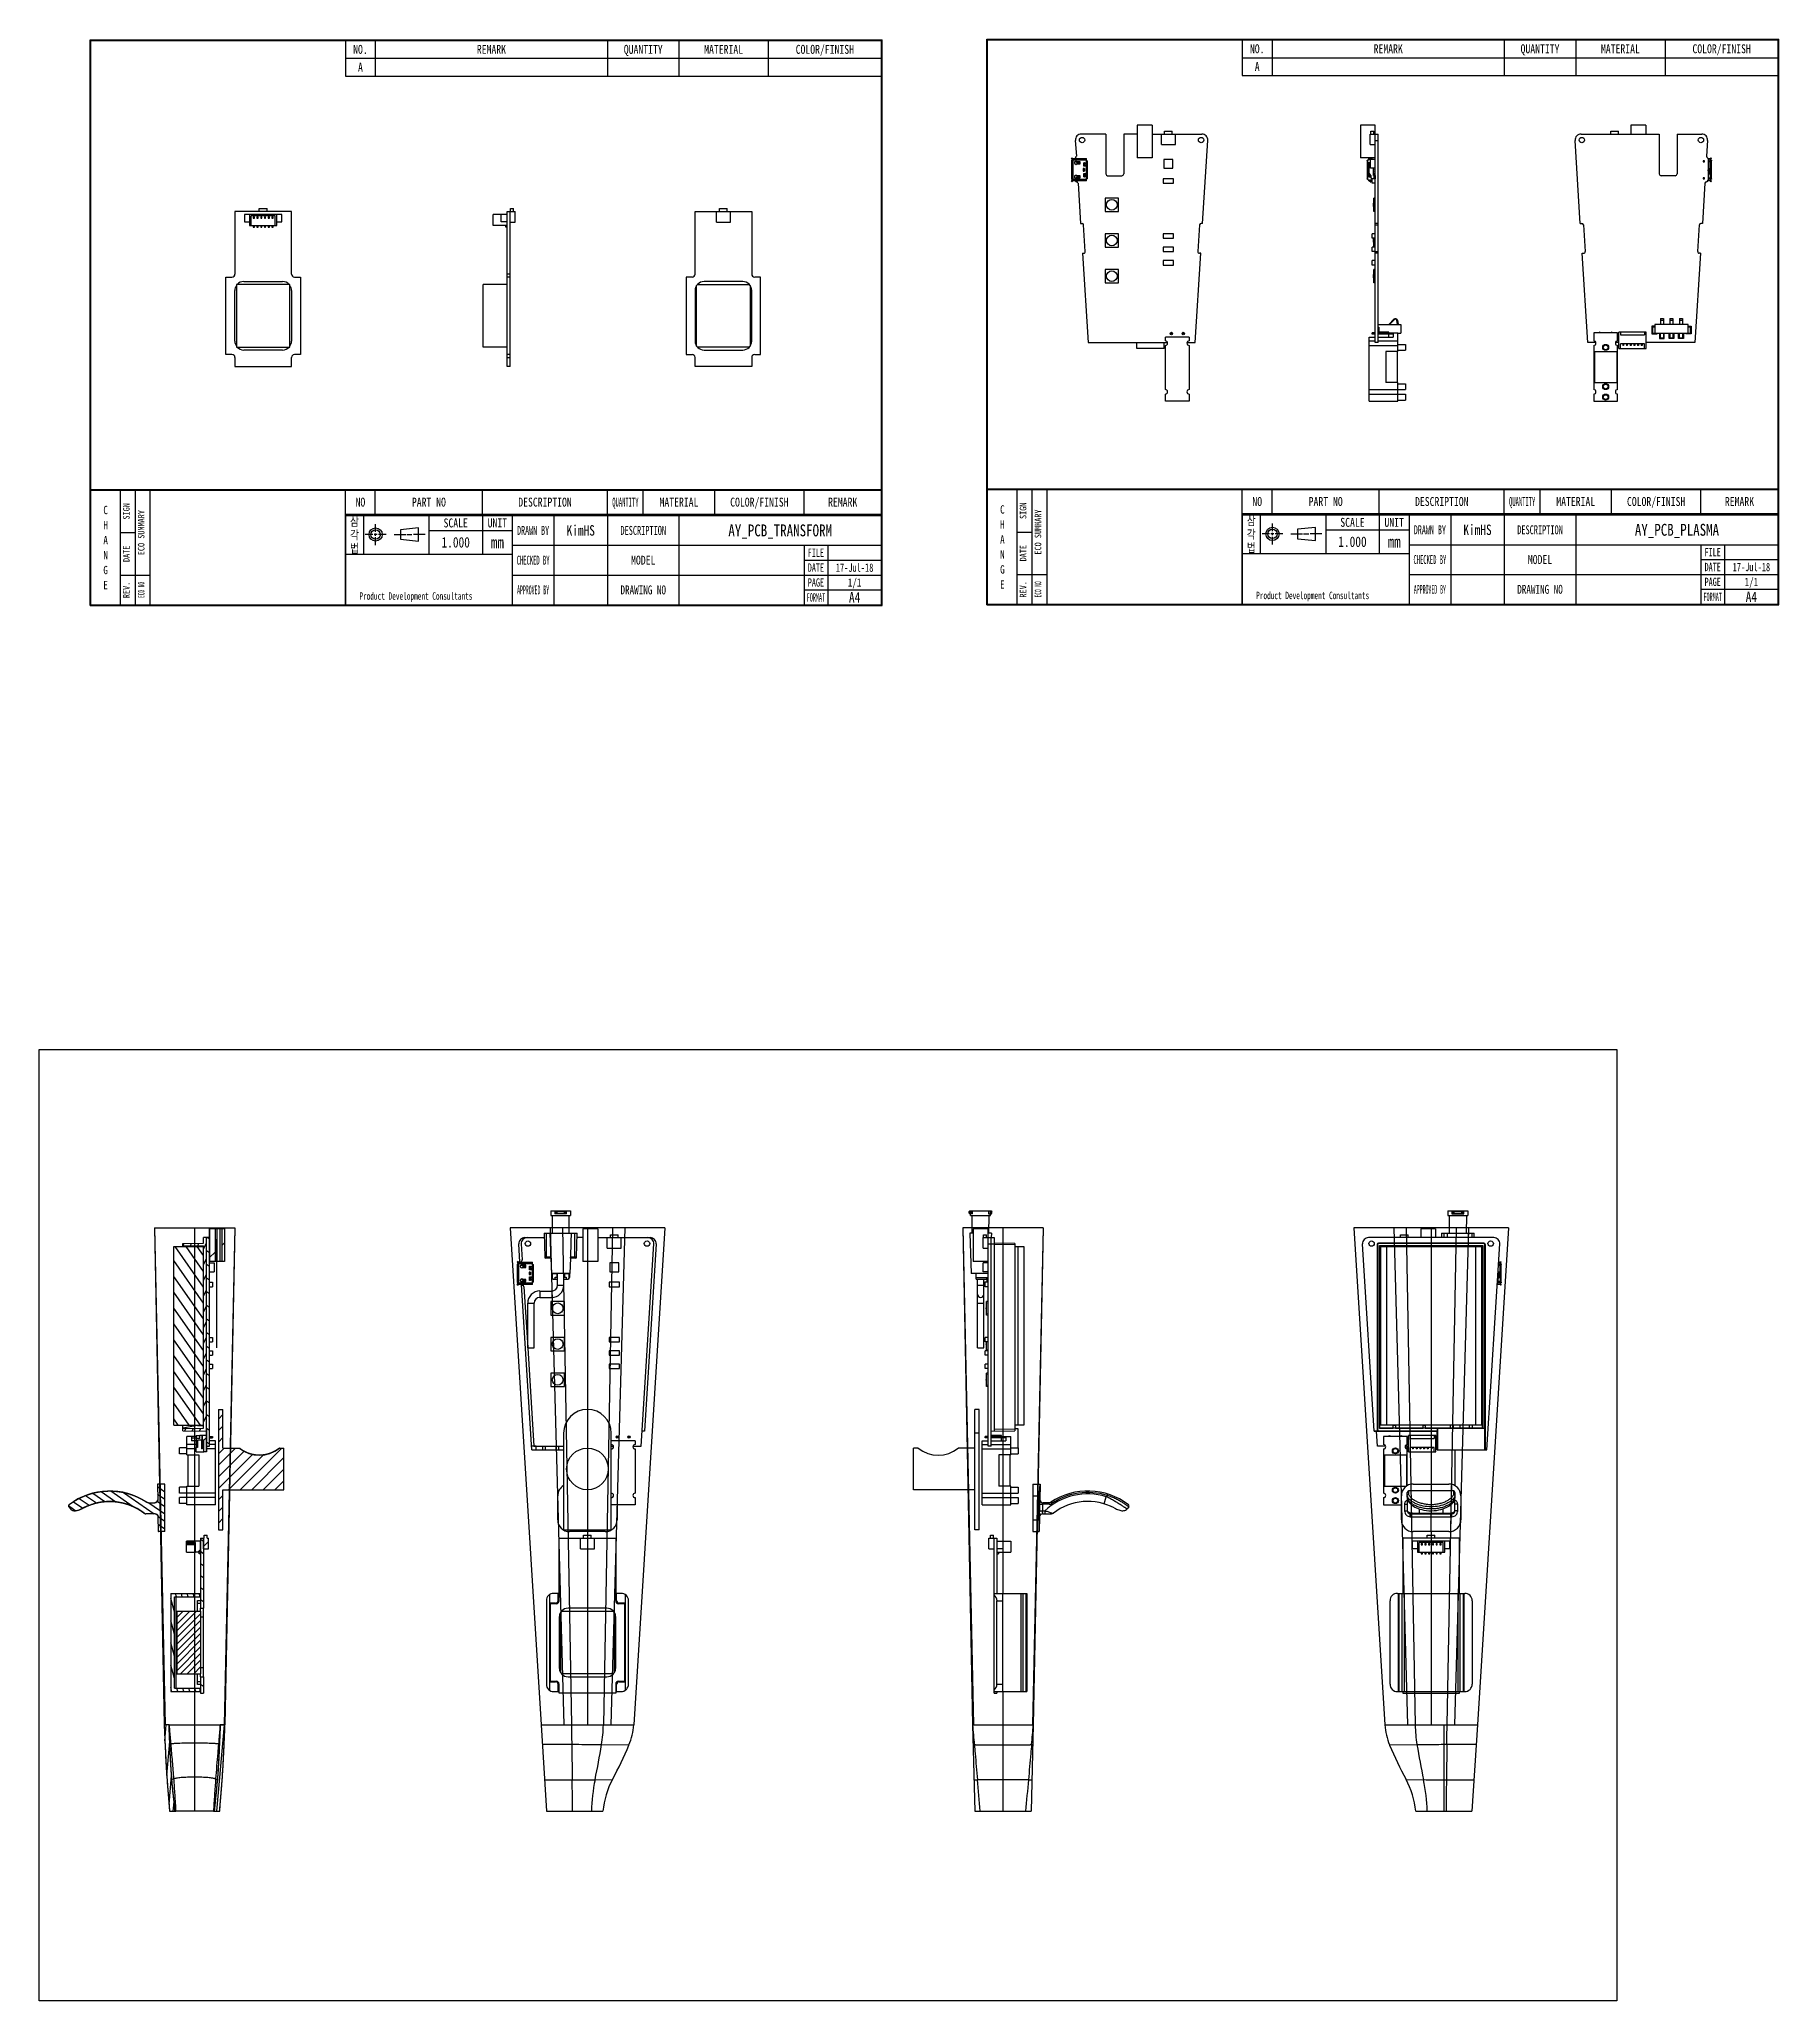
# Model space of a CAD drawing. Header units: millimetres. Extents: x 63 to 648, y -930 to -271.
import ezdxf

# ---------------------------------------------------------------- set-up
doc = ezdxf.new("R2010")
doc.units = ezdxf.units.MM
doc.header["$LTSCALE"] = 16.335
doc.layers.get('0').update_dxf_attribs({"linetype": 'CONTINUOUS'})
for name, color, linetype in [('10_CHAMFERS', 7, 'CONTINUOUS'), ('3_ALL_AXES', 7, 'CONTINUOUS'), ('5_ALL_CURVES', 7, 'CONTINUOUS'), ('7_ALL_FEATURES', 7, 'CONTINUOUS')]:
    doc.layers.add(name, color=color, linetype=linetype)
doc.styles.get("Standard").update_dxf_attribs({"font": 'txt', "width": 0.5})
doc.styles.add('TEXTSTYLE_10', font='txt', dxfattribs={"width": 0.75})
doc.styles.add('TEXTSTYLE_3', font='txt', dxfattribs={"width": 0.6})
doc.styles.add('TEXTSTYLE_4', font='txt', dxfattribs={"width": 0.8})
doc.styles.add('TEXTSTYLE_5', font='txt', dxfattribs={"width": 0.55})
doc.styles.add('TEXTSTYLE_6', font='txt', dxfattribs={"width": 0.65})
doc.styles.add('TEXTSTYLE_7', font='txt', dxfattribs={"width": 0.45})
doc.styles.add('TEXTSTYLE_8', font='txt', dxfattribs={"width": 0.7})
doc.styles.add('TEXTSTYLE_9', font='txt', dxfattribs={"width": 0.4})
pattern_1 = [(45, (139.364, -1220.1275), (-5.9397, 5.9397), [])]

msp = doc.modelspace()

# ---------------------------------------------------------------- texts
at = {"color": 2, "linetype": 'Continuous', "attachment_point": 2}
for s, insert, char_height, width, line_spacing_factor, style in [('NO.', (171.29, -273.16), 3, 7.2, 0.9, 'TEXTSTYLE_4'), ('REMARK', (215.29, -273.16), 3, 14.4, 0.9, 'TEXTSTYLE_4'), ('QUANTITY', (266.29, -273.16), 3, 19.2, 0.9, 'TEXTSTYLE_4'), ('MATERIAL', (293.29, -273.16), 3, 19.2, 0.9, 'TEXTSTYLE_4'), ('COLOR/FINISH', (327.29, -273.16), 3, 28.8, 0.9, 'TEXTSTYLE_4'), ('NO.', (472.53, -272.96), 3, 7.2, 0.9, 'TEXTSTYLE_4'), ('REMARK', (516.53, -272.96), 3, 14.4, 0.9, 'TEXTSTYLE_4'), ('QUANTITY', (567.53, -272.96), 3, 19.2, 0.9, 'TEXTSTYLE_4'), ('MATERIAL', (594.53, -272.96), 3, 19.2, 0.9, 'TEXTSTYLE_4'), ('COLOR/FINISH', (628.53, -272.96), 3, 28.8, 0.9, 'TEXTSTYLE_4'), ('C\\PH\\PA\\PN\\PG\\PE', (85.69, -428.01), 2.8, 2.24, 1.08, 'TEXTSTYLE_4'), ('NO', (171.29, -425.26), 3, 4.8, 0.9, 'TEXTSTYLE_4'), ('PART NO', (194.29, -425.26), 3, 16.8, 0.9, 'TEXTSTYLE_4'), ('DESCRIPTION', (233.29, -425.26), 3, 26.4, 0.9, 'TEXTSTYLE_4'), ('QUANTITY', (260.29, -425.26), 3, 10.8, 0.84, 'TEXTSTYLE_7'), ('MATERIAL', (278.29, -425.26), 3, 19.2, 0.9, 'TEXTSTYLE_4'), ('COLOR/FINISH', (305.29, -425.26), 3, 28.8, 0.9, 'TEXTSTYLE_4'), ('REMARK', (333.29, -425.26), 3, 14.4, 0.9, 'TEXTSTYLE_4'), ('C\\PH\\PA\\PN\\PG\\PE', (386.93, -427.81), 2.8, 2.24, 1.08, 'TEXTSTYLE_4'), ('NO', (472.53, -425.06), 3, 4.8, 0.9, 'TEXTSTYLE_4'), ('PART NO', (495.53, -425.06), 3, 16.8, 0.9, 'TEXTSTYLE_4'), ('DESCRIPTION', (534.53, -425.06), 3, 26.4, 0.9, 'TEXTSTYLE_4'), ('QUANTITY', (561.53, -425.06), 3, 10.8, 0.84, 'TEXTSTYLE_7'), ('MATERIAL', (579.53, -425.06), 3, 19.2, 0.9, 'TEXTSTYLE_4'), ('COLOR/FINISH', (606.53, -425.06), 3, 28.8, 0.9, 'TEXTSTYLE_4'), ('REMARK', (634.53, -425.06), 3, 14.4, 0.9, 'TEXTSTYLE_4'), ('삼\\P각\\P법', (169.29, -431.76), 3, 2.8, 0.9, 'TEXTSTYLE_4'), ('SCALE', (203.29, -432.26), 3, 12, 0.9, 'TEXTSTYLE_4'), ('UNIT', (217.29, -432.26), 3, 9.6, 0.9, 'TEXTSTYLE_4'), ('DRAWN BY', (229.29, -434.76), 3, 13.2, 0.9, 'TEXTSTYLE_5'), ('DESCRIPTION', (266.29, -434.76), 3, 21.45, 0.9, 'TEXTSTYLE_6'), ('삼\\P각\\P법', (470.53, -431.56), 3, 2.8, 0.9, 'TEXTSTYLE_4'), ('SCALE', (504.53, -432.06), 3, 12, 0.9, 'TEXTSTYLE_4'), ('UNIT', (518.53, -432.06), 3, 9.6, 0.9, 'TEXTSTYLE_4'), ('DRAWN BY', (530.53, -434.56), 3, 13.2, 0.9, 'TEXTSTYLE_5'), ('DESCRIPTION', (567.53, -434.56), 3, 21.45, 0.9, 'TEXTSTYLE_6'), ('CHECKED BY', (229.29, -444.76), 3, 13.5, 0.9, 'TEXTSTYLE_7'), ('MODEL', (266.29, -444.76), 3, 12, 0.9, 'TEXTSTYLE_4'), ('DATE', (324.29, -447.36), 2.8, 7.28, 0.9, 'TEXTSTYLE_6'), ('FILE', (324.29, -442.36), 2.8, 7.28, 0.9, 'TEXTSTYLE_6'), ('17-Jul-18', (337.29, -447.36), 2.8, 17.64, 0.9, 'TEXTSTYLE_8'), ('CHECKED BY', (530.53, -444.56), 3, 13.5, 0.9, 'TEXTSTYLE_7'), ('MODEL', (567.53, -444.56), 3, 12, 0.9, 'TEXTSTYLE_4'), ('DATE', (625.53, -447.16), 2.8, 7.28, 0.9, 'TEXTSTYLE_6'), ('FILE', (625.53, -442.16), 2.8, 7.28, 0.9, 'TEXTSTYLE_6'), ('17-Jul-18', (638.53, -447.16), 2.8, 17.64, 0.9, 'TEXTSTYLE_8'), ('PAGE', (324.29, -452.36), 2.8, 7.28, 0.9, 'TEXTSTYLE_6'), ('1/1', (337.29, -452.36), 2.8, 6.72, 0.9, 'TEXTSTYLE_4'), ('APPROVED BY', (530.53, -454.56), 3, 13.2, 0.9, 'TEXTSTYLE_9'), ('DRAWING NO', (567.53, -454.56), 3, 22.5, 0.9, 'TEXTSTYLE_10'), ('PAGE', (625.53, -452.16), 2.8, 7.28, 0.9, 'TEXTSTYLE_6'), ('1/1', (638.53, -452.16), 2.8, 6.72, 0.9, 'TEXTSTYLE_4'), ('APPROVED BY', (229.29, -454.76), 3, 13.2, 0.9, 'TEXTSTYLE_9'), ('DRAWING NO', (266.29, -454.76), 3, 22.5, 0.9, 'TEXTSTYLE_10'), ('FORMAT', (324.29, -457.36), 2.8, 7.56, 0.9, 'TEXTSTYLE_7'), ('A4', (337.29, -457.01), 3.5, 5.6, 0.9, 'TEXTSTYLE_4'), ('FORMAT', (625.53, -457.16), 2.8, 7.56, 0.9, 'TEXTSTYLE_7'), ('A4', (638.53, -456.81), 3.5, 5.6, 0.9, 'TEXTSTYLE_4')]:
    msp.add_mtext(s, dxfattribs=dict(at, insert=insert, char_height=char_height, width=width, line_spacing_factor=line_spacing_factor, style=style))
at = {"color": 6, "linetype": 'Continuous', "char_height": 3, "width": 2.4, "attachment_point": 2, "line_spacing_factor": 0.9, "style": 'TEXTSTYLE_4'}
for insert in [(171.29, -279.16), (472.53, -278.96)]:
    msp.add_mtext('A', dxfattribs=dict(at, insert=insert))
at = {"color": 2, "linetype": 'Continuous', "char_height": 2.2, "attachment_point": 2, "rotation": 90, "line_spacing_factor": 0.9, "style": 'TEXTSTYLE_4'}
for s, insert, width in [('SIGN', (91.54, -429.88), 7.04), ('SIGN', (392.78, -429.68), 7.04), ('ECO SUMMARY', (96.54, -437.01), 19.36), ('ECO SUMMARY', (397.78, -436.81), 19.36), ('DATE', (91.54, -444.13), 7.04), ('DATE', (392.78, -443.93), 7.04), ('REV.', (91.54, -456.26), 7.04), ('REV.', (392.78, -456.06), 7.04)]:
    msp.add_mtext(s, dxfattribs=dict(at, insert=insert, width=width))
at = {"color": 7, "linetype": 'Continuous', "line_spacing_factor": 0.9}
for s, insert, char_height, width, attachment_point, style in [('KimHS', (245.29, -434.51), 3.5, 14, 2, 'TEXTSTYLE_4'), ('AY_PCB_TRANSFORM', (312.29, -434.26), 4, 51.2, 2, 'TEXTSTYLE_4'), ('KimHS', (546.53, -434.31), 3.5, 14, 2, 'TEXTSTYLE_4'), ('AY_PCB_PLASMA', (613.53, -434.06), 4, 41.6, 2, 'TEXTSTYLE_4'), ('1.000', (203.29, -438.51), 3.5, 14, 2, 'TEXTSTYLE_4'), ('mm', (217.29, -438.26), 4, 6.4, 2, 'TEXTSTYLE_4'), ('1.000', (504.53, -438.31), 3.5, 14, 2, 'TEXTSTYLE_4'), ('mm', (518.53, -438.06), 4, 6.4, 2, 'TEXTSTYLE_4'), ('Product Development Consultants', (170.94, -457.06), 2.5, 46.5, 1, 'TEXTSTYLE_3'), ('Product Development Consultants', (472.17, -456.86), 2.5, 46.5, 1, 'TEXTSTYLE_3')]:
    msp.add_mtext(s, dxfattribs=dict(at, insert=insert, char_height=char_height, width=width, attachment_point=attachment_point, style=style))
at = {"color": 2, "linetype": 'Continuous', "char_height": 2.2, "width": 6.6, "attachment_point": 2, "rotation": 90, "line_spacing_factor": 0.9}
for insert in [(96.54, -456.26), (397.78, -456.06)]:
    msp.add_mtext('ECO NO', dxfattribs=dict(at, insert=insert))

# ---------------------------------------------------------------- blocks, each defined once
blk = doc.blocks.new('SYMBOL_2_BL0', base_point=(117.48, 33.77))
at = {"color": 3, "linetype": 'Continuous'}
for p, q in [((109.96, 33.8), (107.42, 33.8)), ((111.38, 33.8), (110.43, 33.8)), ((110.91, 34.68), (110.91, 37.27)), ((110.91, 33.36), (110.91, 34.19)), ((114.39, 33.8), (111.86, 33.8)), ((117.09, 33.8), (121.05, 33.8)), ((125.33, 36.01), (119.3, 35.35)), ((119.3, 35.35), (119.3, 32.2)), ((121.36, 33.8), (123.11, 33.8)), ((127.54, 33.8), (123.58, 33.8)), ((125.33, 31.54), (125.33, 36.01)), ((110.91, 30.27), (110.91, 32.86)), ((119.3, 32.2), (125.33, 31.54))]:
    blk.add_line(p, q, dxfattribs=at)
for radius in [2.22, 1.58]:
    blk.add_circle((110.91, 33.8), radius, dxfattribs=at)

# ---------------------------------------------------------------- hatches: boundary and pattern name
at = {"linetype": 'Continuous'}
h = msp.add_hatch(dxfattribs=at)
h.set_pattern_fill('DEFAULT__11', color=2, scale=8.4, angle=45, style=0, pattern_type=0)
h.set_pattern_definition(pattern_1)
edge = h.paths.add_edge_path()
edge.add_line((125.59, -670.86), (124.71, -670.86))
edge.add_line((125.59, -670.86), (125.59, -681.86))
edge.add_line((125.59, -681.86), (124.71, -681.86))
edge.add_line((124.71, -670.86), (124.71, -681.86))
edge = h.paths.add_edge_path()
edge.add_line((122.47, -670.86), (120.59, -670.86))
edge.add_line((122.47, -670.86), (122.47, -681.86))
edge.add_line((122.47, -681.86), (120.59, -681.86))
edge.add_line((120.59, -670.86), (120.59, -681.86))
h = msp.add_hatch(dxfattribs=at)
h.set_pattern_fill('DEFAULT__10', color=2, scale=3.050446, angle=125, style=0, pattern_type=0)
h.set_pattern_definition([(125, (139.3638, -1220.1275), (-2.49878, -1.749664), [])])
edge = h.paths.add_edge_path()
edge.add_line((108.59, -736.86), (108.59, -676.86))
edge.add_line((108.59, -676.86), (118.59, -676.86))
edge.add_line((118.59, -736.86), (118.59, -676.86))
edge.add_line((108.59, -736.86), (118.59, -736.86))
h = msp.add_hatch(dxfattribs=at)
h.set_pattern_fill('DEFAULT__3', color=2, scale=2.234822, angle=245, style=0, pattern_type=0)
h.set_pattern_definition([(245, (139.3638, -1220.1275), (2.025436, -0.9444765), [])])
edge = h.paths.add_edge_path()
edge.add_line((119.59, -738.86), (119.59, -673.86))
edge.add_line((111.59, -738.72), (119.59, -738.86))
edge.add_line((111.59, -738.72), (111.59, -738))
edge.add_line((111.59, -738), (118.59, -737.88))
edge.add_line((118.59, -737.88), (118.59, -676.64))
edge.add_line((111.59, -676.52), (118.59, -676.64))
edge.add_line((111.59, -676.52), (111.59, -675.8))
edge.add_line((111.59, -675.8), (118.59, -675.68))
edge.add_line((118.59, -675.68), (118.59, -673.86))
edge.add_line((119.59, -673.86), (118.59, -673.86))
h = msp.add_hatch(dxfattribs=at)
h.set_pattern_fill('DEFAULT__12', color=2, scale=3.761811, angle=325, style=0, pattern_type=0)
h.set_pattern_definition([(325, (139.3638, -1220.1275), (2.157686, 3.081495), [])])
edge = h.paths.add_edge_path()
edge.add_line((119.59, -743.86), (119.59, -673.86))
edge.add_line((119.59, -673.86), (120.59, -673.86))
edge.add_line((120.59, -743.86), (120.59, -673.86))
edge.add_line((119.59, -743.86), (120.59, -743.86))
h = msp.add_hatch(dxfattribs=at)
h.set_pattern_fill('DEFAULT__4', color=2, scale=2.746838, angle=45, style=0, pattern_type=0)
h.set_pattern_definition([(45, (139.3638, -1220.1275), (-1.942308, 1.942308), [])])
edge = h.paths.add_edge_path()
edge.add_line((125.09, -744.56), (130.62, -744.56))
edge.add_spline(control_points=[(144.06, -744.56), (139.98, -747.9), (134.7, -747.9), (130.62, -744.56)], knot_values=[0, 0, 0, 0, 1, 1, 1, 1], weights=[1, 0.849057, 0.849057, 1], degree=3, periodic=0)
edge.add_line((144.06, -744.56), (145.59, -744.56))
edge.add_line((145.59, -758.56), (145.59, -744.56))
edge.add_line((125.09, -758.56), (145.59, -758.56))
edge.add_line((125.09, -772.06), (125.09, -758.56))
edge.add_line((123.59, -772.06), (125.09, -772.06))
edge.add_line((123.59, -731.56), (123.59, -772.06))
edge.add_line((123.59, -731.56), (125.09, -731.56))
edge.add_line((125.09, -744.56), (125.09, -731.56))
h = msp.add_hatch(dxfattribs=at)
h.set_pattern_fill('DEFAULT__2', color=2, scale=8.4, angle=45, style=0, pattern_type=0)
h.set_pattern_definition(pattern_1)
edge = h.paths.add_edge_path()
edge.add_line((118.17, -741.86), (118, -741.86))
edge.add_line((118.17, -741.86), (118.17, -744.86))
edge.add_line((118.17, -744.86), (118, -744.86))
edge.add_line((118, -741.86), (118, -744.86))
edge = h.paths.add_edge_path()
edge.add_line((118.67, -741.86), (118.17, -741.86))
edge.add_line((118.17, -740.36), (118.17, -741.86))
edge.add_line((119.59, -740.36), (118.17, -740.36))
edge.add_line((119.59, -740.36), (119.59, -745.86))
edge.add_line((119.59, -745.86), (118.67, -745.86))
edge.add_line((118.67, -745.86), (118.67, -741.86))
edge = h.paths.add_edge_path()
edge.add_line((118, -740.36), (118, -741.86))
edge.add_line((118, -741.86), (116.59, -741.86))
edge.add_line((116.59, -741.86), (116.59, -744.36))
edge.add_line((116.59, -744.36), (116.09, -744.36))
edge.add_line((116.09, -741.36), (116.09, -744.36))
edge.add_line((117.29, -741.36), (116.09, -741.36))
edge.add_line((117.29, -741.36), (117.29, -740.36))
edge.add_line((118, -740.36), (117.29, -740.36))
h = msp.add_hatch(dxfattribs=at)
h.set_pattern_fill('DEFAULT__5', color=2, scale=2.035091, angle=325, style=0, pattern_type=0)
h.set_pattern_definition([(325, (139.3638, -1220.1275), (1.16728, 1.667049), [])])
edge = h.paths.add_edge_path()
edge.add_line((105.59, -756.63), (103.09, -756.63))
edge.add_line((105.59, -772.63), (105.59, -756.63))
edge.add_line((105.59, -772.63), (103.4, -772.63))
edge.add_line((103.4, -772.63), (103.31, -767.62))
edge.add_spline(control_points=[(102.31, -766.63), (102.88, -766.64), (103.29, -767.04), (103.31, -767.62)], knot_values=[0, 0, 0, 0, 1, 1, 1, 1], weights=[1, 0.809404, 0.809404, 1], degree=3, periodic=0)
edge.add_line((102.31, -766.63), (99.24, -766.63))
edge.add_spline(control_points=[(98.63, -766.43), (98.81, -766.56), (99.02, -766.63), (99.24, -766.63)], knot_values=[0, 0, 0, 0, 1, 1, 1, 1], weights=[1, 0.96415, 0.96415, 1], degree=3, periodic=0)
edge.add_spline(control_points=[(78.18, -764.68), (84.94, -761.08), (92.58, -761.73), (98.63, -766.43)], knot_values=[0, 0, 0, 0, 1, 1, 1, 1], weights=[1, 0.89324, 0.89324, 1], degree=3, periodic=0)
edge.add_spline(control_points=[(73.91, -765), (73.99, -765.1), (74.17, -765.27), (74.5, -765.47), (74.86, -765.58), (75.22, -765.61), (75.58, -765.6), (75.96, -765.55), (76.36, -765.45), (76.79, -765.31), (77.26, -765.13), (77.73, -764.91), (78.03, -764.76), (78.18, -764.68)], knot_values=[0, 0, 0, 0, 0.090909, 0.181818, 0.272727, 0.363636, 0.454545, 0.545455, 0.636364, 0.727273, 0.818182, 0.909091, 1, 1, 1, 1], degree=3, periodic=0)
edge.add_line((73.34, -764.3), (73.91, -765))
edge.add_spline(control_points=[(73.42, -763.59), (73.18, -763.77), (73.15, -764.07), (73.34, -764.3)], knot_values=[0, 0, 0, 0, 1, 1, 1, 1], weights=[1, 0.797424, 0.797424, 1], degree=3, periodic=0)
edge.add_spline(control_points=[(73.42, -763.59), (81.32, -757.53), (91.27, -757.22), (99.54, -762.77)], knot_values=[0, 0, 0, 0, 1, 1, 1, 1], weights=[1, 0.874985, 0.874985, 1], degree=3, periodic=0)
edge.add_spline(control_points=[(100.09, -762.93), (99.89, -762.93), (99.7, -762.88), (99.54, -762.77)], knot_values=[0, 0, 0, 0, 1, 1, 1, 1], weights=[1, 0.971116, 0.971116, 1], degree=3, periodic=0)
edge.add_line((100.09, -762.93), (102.19, -762.93))
edge.add_spline(control_points=[(103.19, -761.92), (103.2, -762.51), (102.79, -762.93), (102.19, -762.93)], knot_values=[0, 0, 0, 0, 1, 1, 1, 1], weights=[1, 0.800058, 0.800058, 1], degree=3, periodic=0)
edge.add_line((103.09, -756.63), (103.19, -761.92))
h = msp.add_hatch(dxfattribs=at)
h.set_pattern_fill('DEFAULT__1', color=2, scale=8.4, angle=45, style=0, pattern_type=0)
h.set_pattern_definition(pattern_1)
edge = h.paths.add_edge_path()
edge.add_line((117.59, -779.56), (117.59, -775.86))
edge.add_line((117.59, -779.56), (115.89, -779.56))
edge.add_line((115.89, -779.56), (115.89, -776.26))
edge.add_line((115.89, -776.26), (112.89, -776.26))
edge.add_line((112.89, -776.26), (112.89, -775.86))
edge.add_line((117.59, -775.86), (112.89, -775.86))
h = msp.add_hatch(dxfattribs=at)
h.set_pattern_fill('DEFAULT__9', color=2, scale=3.320729, angle=325, style=0, pattern_type=0)
h.set_pattern_definition([(325, (139.3638, -1220.1275), (1.904692, 2.720182), [])])
edge = h.paths.add_edge_path()
edge.add_line((118.59, -821.36), (118.59, -826.86))
edge.add_line((117.59, -826.86), (118.59, -826.86))
edge.add_line((117.59, -821.36), (117.59, -826.86))
edge.add_line((117.59, -821.36), (118.59, -821.36))
edge = h.paths.add_edge_path()
edge.add_line((118.59, -774.86), (118.59, -798.36))
edge.add_line((117.59, -798.36), (118.59, -798.36))
edge.add_line((117.59, -774.86), (117.59, -798.36))
edge.add_line((117.59, -774.86), (118.59, -774.86))
h = msp.add_hatch(dxfattribs=at)
h.set_pattern_fill('DEFAULT__7', color=2, scale=8.4, angle=45, style=0, pattern_type=0)
h.set_pattern_definition(pattern_1)
edge = h.paths.add_edge_path()
edge.add_line((118.59, -778.36), (120.29, -778.36))
edge.add_line((118.59, -778.36), (118.59, -774.86))
edge.add_line((118.59, -774.86), (118.79, -774.86))
edge.add_line((118.79, -774.86), (118.79, -773.86))
edge.add_line((118.79, -773.86), (119.79, -773.86))
edge.add_line((119.79, -774.86), (119.79, -773.86))
edge.add_line((119.79, -774.86), (120.29, -774.86))
edge.add_line((120.29, -778.36), (120.29, -774.86))
h = msp.add_hatch(dxfattribs=at)
h.set_pattern_fill('DEFAULT__8', color=2, scale=1.934616, angle=285, style=0, pattern_type=0)
h.set_pattern_definition([(285, (139.3638, -1220.1275), (1.868696, 0.5007155), [])])
edge = h.paths.add_edge_path()
edge.add_line((107.59, -793.36), (107.59, -826.36))
edge.add_line((107.59, -793.36), (117.49, -793.36))
edge.add_line((117.49, -794.56), (117.49, -793.36))
edge.add_line((108.79, -794.56), (117.49, -794.56))
edge.add_line((108.79, -825.16), (108.79, -794.56))
edge.add_line((108.79, -825.16), (117.49, -825.16))
edge.add_line((117.49, -826.36), (117.49, -825.16))
edge.add_line((107.59, -826.36), (117.49, -826.36))
h = msp.add_hatch(dxfattribs=at)
h.set_pattern_fill('H', color=2, scale=1.577392, angle=45, style=0, pattern_type=0)
h.set_pattern_definition([(45, (139.3638, -1220.1275), (-1.1153846, 1.1153846), [])])
edge = h.paths.add_edge_path()
edge.add_line((117.59, -799.36), (117.59, -820.36))
edge.add_line((109.59, -820.36), (117.59, -820.36))
edge.add_line((109.59, -799.36), (109.59, -820.36))
edge.add_line((109.59, -799.36), (117.59, -799.36))
h = msp.add_hatch(dxfattribs=at)
h.set_pattern_fill('DEFAULT__6', color=2, scale=1.621992, angle=85, style=0, pattern_type=0)
h.set_pattern_definition([(85, (139.3638, -1220.1275), (-1.61582, 0.141366), [])])
edge = h.paths.add_edge_path()
edge.add_spline(control_points=[(125.52, -844.11), (125.55, -843.43), (125.61, -842.05), (125.7, -839.87), (125.76, -838.34), (125.79, -837.56)], knot_values=[0, 0, 0, 0, 0.333333, 0.666667, 1, 1, 1, 1], degree=3, periodic=0)
edge.add_spline(control_points=[(124.86, -855.99), (124.89, -855.5), (124.96, -854.51), (125.06, -853.02), (125.15, -851.54), (125.23, -850.05), (125.31, -848.57), (125.38, -847.09), (125.45, -845.6), (125.5, -844.6), (125.52, -844.11)], knot_values=[0, 0, 0, 0, 0.125, 0.25, 0.375, 0.5, 0.625, 0.75, 0.875, 1, 1, 1, 1], degree=3, periodic=0)
edge.add_spline(control_points=[(124.02, -866.56), (124.05, -866.11), (124.11, -865.22), (124.22, -863.89), (124.32, -862.57), (124.43, -861.25), (124.54, -859.94), (124.65, -858.62), (124.75, -857.31), (124.82, -856.43), (124.86, -855.99)], knot_values=[0, 0, 0, 0, 0.125, 0.25, 0.375, 0.5, 0.625, 0.75, 0.875, 1, 1, 1, 1], degree=3, periodic=0)
edge.add_line((122.17, -866.56), (124.02, -866.56))
edge.add_spline(control_points=[(123.22, -855.86), (123.18, -856.3), (123.11, -857.18), (122.98, -858.5), (122.85, -859.82), (122.72, -861.14), (122.58, -862.48), (122.44, -863.82), (122.3, -865.18), (122.21, -866.1), (122.17, -866.56)], knot_values=[0, 0, 0, 0, 0.125, 0.25, 0.375, 0.5, 0.625, 0.75, 0.875, 1, 1, 1, 1], degree=3, periodic=0)
edge.add_spline(control_points=[(123.92, -844.04), (123.9, -844.53), (123.85, -845.52), (123.78, -847), (123.7, -848.47), (123.62, -849.94), (123.54, -851.42), (123.44, -852.9), (123.34, -854.38), (123.26, -855.37), (123.22, -855.86)], knot_values=[0, 0, 0, 0, 0.125, 0.25, 0.375, 0.5, 0.625, 0.75, 0.875, 1, 1, 1, 1], degree=3, periodic=0)
edge.add_spline(control_points=[(124.19, -837.56), (124.16, -838.34), (124.1, -839.85), (124.01, -842.01), (123.95, -843.37), (123.92, -844.04)], knot_values=[0, 0, 0, 0, 0.333333, 0.666667, 1, 1, 1, 1], degree=3, periodic=0)
edge.add_line((125.79, -837.56), (124.19, -837.56))
edge = h.paths.add_edge_path()
edge.add_spline(control_points=[(105.39, -837.56), (105.42, -838.34), (105.48, -839.87), (105.57, -842.05), (105.63, -843.43), (105.66, -844.11)], knot_values=[0, 0, 0, 0, 0.333333, 0.666667, 1, 1, 1, 1], degree=3, periodic=0)
edge.add_line((106.99, -837.56), (105.39, -837.56))
edge.add_spline(control_points=[(107.26, -844.04), (107.23, -843.37), (107.17, -842.01), (107.08, -839.85), (107.02, -838.34), (106.99, -837.56)], knot_values=[0, 0, 0, 0, 0.333333, 0.666667, 1, 1, 1, 1], degree=3, periodic=0)
edge.add_spline(control_points=[(107.96, -855.86), (107.92, -855.38), (107.84, -854.44), (107.74, -852.99), (107.65, -851.55), (107.56, -850.12), (107.49, -848.73), (107.41, -847.3), (107.34, -845.78), (107.28, -844.63), (107.26, -844.04)], knot_values=[0, 0, 0, 0, 0.125, 0.25, 0.375, 0.5, 0.625, 0.75, 0.875, 1, 1, 1, 1], degree=3, periodic=0)
edge.add_spline(control_points=[(109.01, -866.56), (108.96, -866.1), (108.88, -865.19), (108.74, -863.84), (108.6, -862.51), (108.46, -861.18), (108.32, -859.85), (108.19, -858.52), (108.07, -857.19), (107.99, -856.3), (107.96, -855.86)], knot_values=[0, 0, 0, 0, 0.125, 0.25, 0.375, 0.5, 0.625, 0.75, 0.875, 1, 1, 1, 1], degree=3, periodic=0)
edge.add_line((107.16, -866.56), (109.01, -866.56))
edge.add_spline(control_points=[(106.32, -855.99), (106.35, -856.43), (106.42, -857.31), (106.53, -858.61), (106.63, -859.92), (106.74, -861.23), (106.85, -862.56), (106.96, -863.88), (107.06, -865.22), (107.13, -866.11), (107.16, -866.56)], knot_values=[0, 0, 0, 0, 0.125, 0.25, 0.375, 0.5, 0.625, 0.75, 0.875, 1, 1, 1, 1], degree=3, periodic=0)
edge.add_spline(control_points=[(105.66, -844.11), (105.72, -845.59), (105.86, -848.44), (106.07, -852.4), (106.23, -854.83), (106.32, -855.99)], knot_values=[0, 0, 0, 0, 0.333333, 0.666667, 1, 1, 1, 1], degree=3, periodic=0)

# ---------------------------------------------------------------- linework, layer by layer
at = {"color": 7, "linetype": 'Continuous'}
for p, q in [((80.49, -461.46), (80.49, -271.46)), ((80.49, -271.46), (346.49, -271.46)), ((80.59, -461.36), (80.59, -271.56)), ((80.59, -271.56), (346.39, -271.56)), ((80.69, -461.26), (80.69, -271.66)), ((80.69, -271.66), (346.29, -271.66)), ((346.29, -461.26), (346.29, -271.66)), ((346.39, -461.36), (346.39, -271.56)), ((346.49, -461.46), (346.49, -271.46)), ((381.73, -461.26), (381.73, -271.26)), ((381.73, -271.26), (647.73, -271.26)), ((381.83, -461.16), (381.83, -271.36)), ((381.83, -271.36), (647.63, -271.36)), ((381.93, -461.06), (381.93, -271.46)), ((381.93, -271.46), (647.53, -271.46)), ((647.53, -461.06), (647.53, -271.46)), ((647.63, -461.16), (647.63, -271.36)), ((647.73, -461.26), (647.73, -271.26)), ((80.69, -422.48), (346.29, -422.48)), ((80.69, -422.51), (346.29, -422.51)), ((80.69, -422.53), (346.29, -422.53)), ((80.69, -422.56), (346.29, -422.56)), ((80.69, -422.58), (346.29, -422.58)), ((80.69, -422.61), (346.29, -422.61)), ((80.69, -422.63), (346.29, -422.63)), ((80.69, -422.66), (346.29, -422.66)), ((80.69, -422.68), (346.29, -422.68)), ((80.69, -422.71), (346.29, -422.71)), ((80.69, -422.73), (346.29, -422.73)), ((80.69, -422.76), (346.29, -422.76)), ((381.93, -422.28), (647.53, -422.28)), ((381.93, -422.31), (647.53, -422.31)), ((381.93, -422.33), (647.53, -422.33)), ((381.93, -422.36), (647.53, -422.36)), ((381.93, -422.38), (647.53, -422.38)), ((381.93, -422.41), (647.53, -422.41)), ((381.93, -422.43), (647.53, -422.43)), ((381.93, -422.46), (647.53, -422.46)), ((381.93, -422.48), (647.53, -422.48)), ((381.93, -422.51), (647.53, -422.51)), ((381.93, -422.53), (647.53, -422.53)), ((381.93, -422.56), (647.53, -422.56)), ((80.69, -461.26), (346.29, -461.26)), ((381.73, -461.26), (647.73, -461.26)), ((381.83, -461.16), (647.63, -461.16)), ((381.93, -461.06), (647.53, -461.06)), ((80.49, -461.46), (346.49, -461.46)), ((80.59, -461.36), (346.39, -461.36)), ((122.47, -670.86), (120.59, -670.86)), ((120.59, -670.86), (120.59, -681.86)), ((120.59, -743.86), (120.59, -670.86)), ((123.09, -670.86), (120.59, -670.86)), ((122.47, -670.86), (122.47, -681.86)), ((122.47, -670.86), (122.47, -681.86)), ((123.09, -670.86), (123.09, -681.86)), ((124.09, -670.86), (124.09, -681.86)), ((125.59, -670.86), (124.09, -670.86)), ((125.59, -670.86), (124.71, -670.86)), ((124.71, -670.86), (124.71, -681.86)), ((124.71, -670.86), (124.71, -681.86)), ((125.59, -670.86), (125.59, -681.86)), ((125.59, -670.86), (125.59, -681.86)), ((108.59, -736.86), (108.59, -676.86)), ((108.59, -676.86), (118.59, -676.86)), ((108.59, -736.86), (108.59, -676.86)), ((108.59, -676.86), (118.59, -676.86)), ((111.59, -675.8), (118.59, -675.68)), ((111.59, -675.8), (118.59, -675.68)), ((111.59, -676.52), (111.59, -675.8)), ((111.59, -676.52), (111.59, -675.8)), ((111.59, -676.52), (118.59, -676.64)), ((111.59, -676.52), (118.59, -676.64)), ((118.59, -675.68), (118.59, -673.86)), ((119.59, -673.86), (118.59, -673.86)), ((118.59, -675.68), (118.59, -673.86)), ((120.59, -673.86), (118.59, -673.86)), ((118.59, -737.88), (118.59, -676.64)), ((118.59, -737.88), (118.59, -676.64)), ((118.59, -736.86), (118.59, -676.86)), ((119.59, -738.86), (119.59, -673.86)), ((119.59, -743.86), (119.59, -673.86)), ((119.59, -673.86), (120.59, -673.86)), ((119.59, -745.86), (119.59, -673.86)), ((120.59, -743.86), (120.59, -673.86)), ((122.47, -681.86), (120.59, -681.86)), ((123.09, -681.86), (120.59, -681.86)), ((125.59, -681.86), (124.09, -681.86)), ((125.59, -681.86), (124.71, -681.86)), ((108.59, -736.86), (118.59, -736.86)), ((108.59, -736.86), (118.59, -736.86)), ((111.59, -738), (118.59, -737.88)), ((111.59, -738), (118.59, -737.88)), ((111.59, -738.72), (111.59, -738)), ((111.59, -738.72), (111.59, -738)), ((123.59, -731.56), (123.59, -772.06)), ((123.59, -731.56), (125.09, -731.56)), ((123.59, -731.56), (123.59, -772.06)), ((123.59, -731.56), (125.09, -731.56)), ((125.09, -744.56), (125.09, -731.56)), ((125.09, -744.56), (125.09, -731.56)), ((111.59, -738.72), (119.59, -738.86)), ((111.59, -738.72), (119.59, -738.86)), ((116.09, -741.36), (116.09, -744.36)), ((117.29, -741.36), (116.09, -741.36)), ((116.09, -741.36), (116.09, -744.36)), ((117.29, -741.36), (116.09, -741.36)), ((116.59, -744.36), (116.09, -744.36)), ((116.59, -744.36), (116.09, -744.36)), ((118, -741.86), (116.59, -741.86)), ((116.59, -741.86), (116.59, -744.36)), ((116.59, -741.86), (116.59, -744.36)), ((118.67, -741.86), (116.59, -741.86)), ((117.29, -741.36), (117.29, -740.36)), ((118, -740.36), (117.29, -740.36)), ((117.29, -741.36), (117.29, -740.36)), ((119.59, -740.36), (117.29, -740.36)), ((117.94, -741.86), (117.94, -744.86)), ((118, -740.36), (118, -741.86)), ((118, -740.36), (118, -744.86)), ((118.17, -741.86), (118, -741.86)), ((118, -741.86), (118, -744.86)), ((118.17, -740.36), (118.17, -741.86)), ((119.59, -740.36), (118.17, -740.36)), ((118.17, -740.36), (118.17, -744.86)), ((118.17, -741.86), (118.17, -744.86)), ((118.67, -741.86), (118.17, -741.86)), ((118.24, -741.86), (118.24, -744.86)), ((118.67, -745.86), (118.67, -741.86)), ((118.67, -745.86), (118.67, -741.86)), ((119.59, -740.36), (119.59, -745.86)), ((119.59, -743.86), (120.59, -743.86)), ((119.59, -743.86), (120.59, -743.86)), ((125.09, -744.56), (130.62, -744.56)), ((125.09, -744.56), (130.62, -744.56)), ((144.06, -744.56), (145.59, -744.56)), ((144.06, -744.56), (145.59, -744.56)), ((145.59, -758.56), (145.59, -744.56)), ((145.59, -758.56), (145.59, -744.56)), ((118.17, -744.86), (118, -744.86)), ((118.17, -744.86), (118, -744.86)), ((119.59, -745.86), (118.67, -745.86)), ((119.59, -745.86), (118.67, -745.86)), ((105.59, -756.63), (103.09, -756.63)), ((103.09, -756.63), (103.19, -761.92)), ((103.09, -756.63), (103.19, -761.92)), ((105.59, -756.63), (103.09, -756.63)), ((105.59, -772.63), (105.59, -756.63)), ((105.59, -772.63), (105.59, -756.63)), ((73.34, -764.3), (73.91, -765)), ((73.34, -764.3), (73.91, -765)), ((100.09, -762.93), (102.19, -762.93)), ((100.09, -762.93), (102.19, -762.93)), ((125.09, -758.56), (145.59, -758.56)), ((125.09, -772.06), (125.09, -758.56)), ((125.09, -758.56), (145.59, -758.56)), ((125.09, -772.06), (125.09, -758.56)), ((102.31, -766.63), (99.24, -766.63)), ((102.31, -766.63), (99.24, -766.63)), ((103.4, -772.63), (103.31, -767.62)), ((103.4, -772.63), (103.31, -767.62)), ((105.59, -772.63), (103.4, -772.63)), ((105.59, -772.63), (103.4, -772.63)), ((112.89, -776.26), (112.89, -775.86)), ((117.59, -775.86), (112.89, -775.86)), ((117.59, -775.86), (112.89, -775.86)), ((112.89, -776.26), (112.89, -775.86)), ((115.89, -776.26), (112.89, -776.26)), ((115.89, -776.26), (112.89, -776.26)), ((115.89, -779.56), (115.89, -776.26)), ((115.89, -779.56), (115.89, -776.26)), ((117.59, -774.86), (117.59, -798.36)), ((117.59, -774.86), (118.59, -774.86)), ((117.59, -774.86), (118.79, -774.86)), ((117.59, -774.86), (117.59, -798.36)), ((117.59, -779.56), (117.59, -775.86)), ((118.59, -778.36), (118.59, -774.86)), ((118.59, -774.86), (118.79, -774.86)), ((118.59, -774.86), (118.59, -798.36)), ((118.59, -774.86), (118.59, -798.36)), ((118.79, -774.86), (118.79, -773.86)), ((118.79, -773.86), (119.79, -773.86)), ((118.79, -773.86), (119.79, -773.86)), ((118.79, -774.86), (118.79, -773.86)), ((119.79, -774.86), (119.79, -773.86)), ((119.79, -774.86), (119.79, -773.86)), ((119.79, -774.86), (120.29, -774.86)), ((119.79, -774.86), (120.29, -774.86)), ((120.29, -778.36), (120.29, -774.86)), ((120.29, -778.36), (120.29, -774.86)), ((123.59, -772.06), (125.09, -772.06)), ((123.59, -772.06), (125.09, -772.06)), ((117.59, -779.56), (115.89, -779.56)), ((117.59, -779.56), (115.89, -779.56)), ((118.59, -778.36), (120.29, -778.36)), ((118.59, -778.36), (120.29, -778.36)), ((107.59, -793.36), (107.59, -826.36)), ((107.59, -793.36), (117.49, -793.36)), ((107.59, -793.36), (117.49, -793.36)), ((107.59, -793.36), (107.59, -826.36)), ((108.79, -794.56), (117.49, -794.56)), ((108.79, -825.16), (108.79, -794.56)), ((108.79, -794.56), (117.49, -794.56)), ((108.79, -825.16), (108.79, -794.56)), ((117.49, -794.56), (117.49, -793.36)), ((117.49, -794.56), (117.49, -793.36)), ((109.59, -799.36), (109.59, -820.36)), ((109.59, -799.36), (117.59, -799.36)), ((109.59, -799.36), (117.59, -799.36)), ((109.59, -799.36), (109.59, -820.36)), ((117.59, -798.36), (118.59, -798.36)), ((117.59, -798.36), (118.59, -798.36)), ((117.59, -799.36), (117.59, -820.36)), ((117.59, -799.36), (117.59, -820.36)), ((109.59, -820.36), (117.59, -820.36)), ((109.59, -820.36), (117.59, -820.36)), ((117.59, -821.36), (117.59, -826.86)), ((117.59, -821.36), (118.59, -821.36)), ((117.59, -821.36), (118.59, -821.36)), ((117.59, -821.36), (117.59, -826.86)), ((118.59, -821.36), (118.59, -826.86)), ((118.59, -821.36), (118.59, -826.86)), ((107.59, -826.36), (117.49, -826.36)), ((107.59, -826.36), (117.49, -826.36)), ((108.79, -825.16), (117.49, -825.16)), ((108.79, -825.16), (117.49, -825.16)), ((117.49, -826.36), (117.49, -825.16)), ((117.49, -826.36), (117.49, -825.16)), ((117.59, -826.86), (118.59, -826.86)), ((117.59, -826.86), (118.59, -826.86)), ((106.99, -837.56), (105.39, -837.56)), ((106.99, -837.56), (105.39, -837.56)), ((125.79, -837.56), (124.19, -837.56)), ((125.79, -837.56), (124.19, -837.56)), ((107.96, -855.86), (108.53, -855.71)), ((107.16, -866.56), (109.01, -866.56)), ((107.16, -866.56), (109.27, -866.56)), ((121.91, -866.56), (124.02, -866.56)), ((122.17, -866.56), (124.02, -866.56))]:
    msp.add_line(p, q, dxfattribs=at)
at = {"color": 2, "linetype": 'Continuous'}
for p, q in [((166.29, -271.66), (346.29, -271.66)), ((166.29, -271.66), (166.29, -283.66)), ((176.29, -271.66), (176.29, -283.66)), ((254.29, -271.66), (254.29, -283.66)), ((278.29, -271.66), (278.29, -283.66)), ((308.29, -271.66), (308.29, -283.66)), ((346.29, -271.66), (346.29, -283.66)), ((467.53, -271.46), (647.53, -271.46)), ((467.53, -271.46), (467.53, -283.46)), ((477.53, -271.46), (477.53, -283.46)), ((555.53, -271.46), (555.53, -283.46)), ((579.53, -271.46), (579.53, -283.46)), ((609.53, -271.46), (609.53, -283.46)), ((647.53, -271.46), (647.53, -283.46)), ((166.29, -277.66), (346.29, -277.66)), ((467.53, -277.46), (647.53, -277.46)), ((166.29, -283.66), (346.29, -283.66)), ((467.53, -283.46), (647.53, -283.46)), ((80.69, -461.26), (80.69, -422.76)), ((80.69, -422.76), (100.69, -422.76)), ((90.69, -461.26), (90.69, -422.76)), ((95.69, -461.26), (95.69, -422.76)), ((100.69, -461.26), (100.69, -422.76)), ((166.29, -430.76), (166.29, -422.76)), ((166.29, -422.76), (346.29, -422.76)), ((176.29, -430.76), (176.29, -422.76)), ((212.29, -430.76), (212.29, -422.76)), ((254.29, -430.76), (254.29, -422.76)), ((266.29, -430.76), (266.29, -422.76)), ((290.29, -430.76), (290.29, -422.76)), ((320.29, -430.76), (320.29, -422.76)), ((346.29, -430.76), (346.29, -422.76)), ((381.93, -461.06), (381.93, -422.56)), ((381.93, -422.56), (401.93, -422.56)), ((391.93, -461.06), (391.93, -422.56)), ((396.93, -461.06), (396.93, -422.56)), ((401.93, -461.06), (401.93, -422.56)), ((467.53, -430.56), (467.53, -422.56)), ((467.53, -422.56), (647.53, -422.56)), ((477.53, -430.56), (477.53, -422.56)), ((513.53, -430.56), (513.53, -422.56)), ((555.53, -430.56), (555.53, -422.56)), ((567.53, -430.56), (567.53, -422.56)), ((591.53, -430.56), (591.53, -422.56)), ((621.53, -430.56), (621.53, -422.56)), ((647.53, -430.56), (647.53, -422.56)), ((166.29, -430.76), (346.29, -430.76)), ((166.29, -430.76), (346.29, -430.76)), ((166.29, -461.26), (166.29, -430.76)), ((166.29, -431.26), (346.29, -431.26)), ((166.29, -431.26), (166.29, -461.26)), ((172.29, -431.26), (172.29, -444.26)), ((194.29, -431.26), (194.29, -444.26)), ((212.29, -431.26), (212.29, -444.26)), ((222.29, -431.26), (222.29, -461.26)), ((236.29, -431.26), (236.29, -461.26)), ((254.29, -431.26), (254.29, -461.26)), ((278.29, -431.26), (278.29, -461.26)), ((346.29, -431.26), (346.29, -461.26)), ((467.53, -430.56), (647.53, -430.56)), ((467.53, -430.56), (647.53, -430.56)), ((467.53, -461.06), (467.53, -430.56)), ((467.53, -431.06), (647.53, -431.06)), ((467.53, -431.06), (467.53, -461.06)), ((473.53, -431.06), (473.53, -444.06)), ((495.53, -431.06), (495.53, -444.06)), ((513.53, -431.06), (513.53, -444.06)), ((523.53, -431.06), (523.53, -461.06)), ((537.53, -431.06), (537.53, -461.06)), ((555.53, -431.06), (555.53, -461.06)), ((579.53, -431.06), (579.53, -461.06)), ((647.53, -431.06), (647.53, -461.06)), ((90.69, -437.01), (95.69, -437.01)), ((194.29, -436.26), (222.29, -436.26)), ((222.29, -441.26), (346.29, -441.26)), ((320.29, -441.26), (320.29, -461.26)), ((328.29, -441.26), (328.29, -461.26)), ((391.93, -436.81), (396.93, -436.81)), ((495.53, -436.06), (523.53, -436.06)), ((523.53, -441.06), (647.53, -441.06)), ((621.53, -441.06), (621.53, -461.06)), ((629.53, -441.06), (629.53, -461.06)), ((166.29, -444.26), (222.29, -444.26)), ((320.29, -446.26), (346.29, -446.26)), ((467.53, -444.06), (523.53, -444.06)), ((621.53, -446.06), (647.53, -446.06)), ((90.69, -451.26), (100.69, -451.26)), ((222.29, -451.26), (346.29, -451.26)), ((391.93, -451.06), (401.93, -451.06)), ((523.53, -451.06), (647.53, -451.06)), ((80.69, -461.26), (100.69, -461.26)), ((166.29, -461.26), (346.29, -461.26)), ((320.29, -456.26), (346.29, -456.26)), ((381.93, -461.06), (401.93, -461.06)), ((467.53, -461.06), (647.53, -461.06)), ((621.53, -456.06), (647.53, -456.06))]:
    msp.add_line(p, q, dxfattribs=at)
msp.add_lwpolyline([(63.39, -610.63), (593.37, -610.63), (593.37, -930.23), (63.39, -930.23)], close=True)
at = {"color": 7, "linetype": 'Continuous'}
for centre, radius, start, end in [((137.34, -736.36), 10.6, 230.67691, 309.32309), ((73.72, -763.99), 0.5, 127.46788, 219.23217), ((87.05, -781.38), 22.41, 56.14524, 127.46788), ((87.05, -781.38), 18.91, 52.24183, 117.991), ((100.09, -761.93), 1, 236.14524, 270), ((102.19, -761.93), 1, 270.00003, 1.13203), ((99.24, -765.63), 1, 232.24183, 269.99215), ((102.31, -767.63), 1, 1.13206, 89.99212), ((1397.75, -787.76), 1293.33, 182.20671, 182.49696), ((1237.78, -794.03), 1131.63, 182.20452, 182.53265), ((-1024.12, -793.42), 1149.15, 357.47557, 357.7987), ((-1172.6, -787.6), 1299.35, 357.50774, 357.79665)]:
    msp.add_arc(centre, radius, start, end, dxfattribs=at)
for points, knots in [([(144.06, -744.56), (144.04, -744.57), (144.01, -744.59), (143.97, -744.63), (143.93, -744.66), (143.89, -744.69), (143.85, -744.72), (143.81, -744.76), (143.77, -744.79), (143.72, -744.82), (143.68, -744.85), (143.64, -744.89), (143.59, -744.92), (143.55, -744.95), (143.51, -744.98), (143.46, -745.01), (143.42, -745.04), (143.38, -745.07), (143.33, -745.1), (143.29, -745.13), (143.24, -745.16), (143.2, -745.19), (143.15, -745.22), (143.11, -745.25), (143.06, -745.28), (143.01, -745.31), (142.97, -745.34), (142.92, -745.37), (142.88, -745.4), (142.83, -745.43), (142.78, -745.46), (142.73, -745.48), (142.69, -745.51), (142.64, -745.54), (142.59, -745.57), (142.54, -745.59), (142.49, -745.62), (142.45, -745.65), (142.4, -745.68), (142.35, -745.7), (142.3, -745.73), (142.25, -745.75), (142.2, -745.78), (142.15, -745.8), (142.1, -745.83), (142.05, -745.86), (142, -745.88), (141.95, -745.9), (141.9, -745.93), (141.85, -745.95), (141.8, -745.98), (141.75, -746), (141.69, -746.02), (141.64, -746.05), (141.59, -746.07), (141.54, -746.09), (141.49, -746.11), (141.43, -746.14), (141.38, -746.16), (141.33, -746.18), (141.28, -746.2), (141.22, -746.22), (141.17, -746.24), (141.12, -746.26), (141.06, -746.28), (141.01, -746.3), (140.95, -746.32), (140.9, -746.34), (140.85, -746.36), (140.79, -746.38), (140.74, -746.4), (140.68, -746.42), (140.63, -746.44), (140.57, -746.45), (140.52, -746.47), (140.46, -746.49), (140.41, -746.51), (140.35, -746.52), (140.3, -746.54), (140.24, -746.56), (140.18, -746.57), (140.13, -746.59), (140.07, -746.6), (140.02, -746.62), (139.96, -746.63), (139.9, -746.65), (139.85, -746.66), (139.79, -746.67), (139.73, -746.69), (139.68, -746.7), (139.62, -746.71), (139.56, -746.72), (139.5, -746.74), (139.45, -746.75), (139.39, -746.76), (139.33, -746.77), (139.27, -746.78), (139.22, -746.79), (139.16, -746.8), (139.1, -746.81), (139.04, -746.82), (138.99, -746.83), (138.93, -746.84), (138.87, -746.85), (138.81, -746.86), (138.75, -746.87), (138.69, -746.87), (138.64, -746.88), (138.58, -746.89), (138.52, -746.89), (138.46, -746.9), (138.4, -746.91), (138.34, -746.91), (138.28, -746.92), (138.22, -746.92), (138.17, -746.93), (138.11, -746.93), (138.05, -746.94), (137.99, -746.94), (137.93, -746.94), (137.87, -746.95), (137.81, -746.95), (137.75, -746.95), (137.69, -746.95), (137.63, -746.96), (137.58, -746.96), (137.52, -746.96), (137.46, -746.96), (137.4, -746.96), (137.34, -746.96), (137.28, -746.96), (137.22, -746.96), (137.16, -746.96), (137.1, -746.96), (137.04, -746.96), (136.98, -746.95), (136.92, -746.95), (136.87, -746.95), (136.81, -746.95), (136.75, -746.94), (136.69, -746.94), (136.63, -746.94), (136.57, -746.93), (136.51, -746.93), (136.45, -746.92), (136.39, -746.92), (136.33, -746.91), (136.28, -746.91), (136.22, -746.9), (136.16, -746.89), (136.1, -746.89), (136.04, -746.88), (135.98, -746.87), (135.92, -746.87), (135.87, -746.86), (135.81, -746.85), (135.75, -746.84), (135.69, -746.83), (135.63, -746.82), (135.58, -746.81), (135.52, -746.8), (135.46, -746.79), (135.4, -746.78), (135.34, -746.77), (135.29, -746.76), (135.23, -746.75), (135.17, -746.74), (135.11, -746.72), (135.06, -746.71), (135, -746.7), (134.94, -746.69), (134.89, -746.67), (134.83, -746.66), (134.77, -746.65), (134.72, -746.63), (134.66, -746.62), (134.6, -746.6), (134.55, -746.59), (134.49, -746.57), (134.44, -746.56), (134.38, -746.54), (134.32, -746.52), (134.27, -746.51), (134.21, -746.49), (134.16, -746.47), (134.1, -746.45), (134.05, -746.44), (133.99, -746.42), (133.94, -746.4), (133.88, -746.38), (133.83, -746.36), (133.78, -746.34), (133.72, -746.32), (133.67, -746.3), (133.61, -746.28), (133.56, -746.26), (133.51, -746.24), (133.45, -746.22), (133.4, -746.2), (133.35, -746.18), (133.3, -746.16), (133.24, -746.14), (133.19, -746.11), (133.14, -746.09), (133.09, -746.07), (133.03, -746.05), (132.98, -746.02), (132.93, -746), (132.88, -745.98), (132.83, -745.95), (132.78, -745.93), (132.73, -745.9), (132.68, -745.88), (132.63, -745.86), (132.58, -745.83), (132.53, -745.8), (132.48, -745.78), (132.43, -745.75), (132.38, -745.73), (132.33, -745.7), (132.28, -745.68), (132.23, -745.65), (132.18, -745.62), (132.13, -745.59), (132.09, -745.57), (132.04, -745.54), (131.99, -745.51), (131.94, -745.48), (131.9, -745.46), (131.85, -745.43), (131.8, -745.4), (131.75, -745.37), (131.71, -745.34), (131.66, -745.31), (131.62, -745.28), (131.57, -745.25), (131.53, -745.22), (131.48, -745.19), (131.43, -745.16), (131.39, -745.13), (131.35, -745.1), (131.3, -745.07), (131.26, -745.04), (131.21, -745.01), (131.17, -744.98), (131.13, -744.95), (131.08, -744.92), (131.04, -744.89), (131, -744.85), (130.95, -744.82), (130.91, -744.79), (130.87, -744.76), (130.83, -744.72), (130.79, -744.69), (130.74, -744.66), (130.7, -744.63), (130.66, -744.59), (130.63, -744.57), (130.62, -744.56)], [0, 0, 0, 0, 0.052524, 0.10514, 0.157849, 0.210649, 0.26354, 0.316522, 0.369594, 0.422757, 0.476008, 0.529349, 0.582778, 0.636295, 0.6899, 0.743593, 0.797371, 0.851236, 0.905187, 0.959223, 1.013344, 1.067549, 1.121837, 1.176209, 1.230663, 1.2852, 1.339818, 1.394517, 1.449296, 1.504156, 1.559095, 1.614113, 1.669208, 1.724382, 1.779633, 1.83496, 1.890363, 1.945841, 2.001394, 2.057021, 2.112721, 2.168494, 2.22434, 2.280257, 2.336244, 2.392303, 2.44843, 2.504627, 2.560892, 2.617224, 2.673624, 2.730089, 2.786621, 2.843217, 2.899877, 2.956601, 3.013387, 3.070236, 3.127146, 3.184116, 3.241147, 3.298236, 3.355384, 3.41259, 3.469853, 3.527172, 3.584546, 3.641975, 3.699458, 3.756994, 3.814582, 3.872222, 3.929912, 3.987653, 4.045443, 4.103281, 4.161167, 4.2191, 4.277078, 4.335102, 4.393171, 4.451282, 4.509437, 4.567633, 4.625871, 4.684148, 4.742465, 4.800821, 4.859214, 4.917644, 4.97611, 5.034611, 5.093147, 5.151716, 5.210317, 5.26895, 5.327614, 5.386308, 5.445031, 5.503782, 5.56256, 5.621365, 5.680195, 5.73905, 5.797928, 5.856829, 5.915753, 5.974697, 6.033662, 6.092645, 6.151647, 6.210667, 6.269703, 6.328754, 6.387821, 6.446901, 6.505993, 6.565098, 6.624214, 6.68334, 6.742476, 6.801619, 6.86077, 6.919927, 6.97909, 7.038258, 7.097429, 7.156603, 7.215779, 7.274955, 7.334132, 7.393308, 7.452482, 7.511653, 7.570821, 7.629984, 7.689141, 7.748292, 7.807435, 7.866571, 7.925697, 7.984813, 8.043917, 8.10301, 8.16209, 8.221157, 8.280208, 8.339244, 8.398264, 8.457266, 8.516249, 8.575214, 8.634158, 8.693081, 8.751983, 8.810861, 8.869716, 8.928546, 8.987351, 9.046129, 9.10488, 9.163603, 9.222297, 9.280961, 9.339594, 9.398195, 9.456764, 9.5153, 9.573801, 9.632267, 9.690697, 9.74909, 9.807446, 9.865763, 9.92404, 9.982278, 10.040474, 10.098629, 10.15674, 10.214809, 10.272832, 10.330811, 10.388744, 10.44663, 10.504468, 10.562258, 10.619999, 10.677689, 10.735329, 10.792917, 10.850453, 10.907936, 10.965365, 11.022739, 11.080058, 11.137321, 11.194526, 11.251674, 11.308764, 11.365795, 11.422765, 11.479675, 11.536524, 11.59331, 11.650034, 11.706694, 11.76329, 11.819822, 11.876287, 11.932687, 11.989019, 12.045284, 12.101481, 12.157608, 12.213666, 12.269654, 12.325571, 12.381417, 12.43719, 12.49289, 12.548517, 12.60407, 12.659548, 12.714951, 12.770278, 12.825529, 12.880702, 12.935798, 12.990816, 13.045755, 13.100614, 13.155394, 13.210093, 13.264711, 13.319248, 13.373702, 13.428074, 13.482362, 13.536567, 13.590688, 13.644724, 13.698675, 13.75254, 13.806318, 13.86001, 13.913615, 13.967133, 14.020562, 14.073903, 14.127154, 14.180317, 14.233389, 14.286371, 14.339262, 14.392062, 14.444771, 14.497387, 14.549911, 14.549911, 14.549911, 14.549911]), ([(73.42, -763.59), (73.42, -763.59), (73.42, -763.59), (73.41, -763.6), (73.41, -763.6), (73.4, -763.6), (73.4, -763.61), (73.39, -763.61), (73.39, -763.61), (73.39, -763.62), (73.38, -763.62), (73.38, -763.63), (73.37, -763.63), (73.37, -763.63), (73.36, -763.64), (73.36, -763.64), (73.36, -763.65), (73.35, -763.65), (73.35, -763.66), (73.34, -763.66), (73.34, -763.67), (73.34, -763.67), (73.33, -763.68), (73.33, -763.68), (73.32, -763.69), (73.32, -763.69), (73.32, -763.69), (73.31, -763.7), (73.31, -763.71), (73.31, -763.71), (73.3, -763.72), (73.3, -763.72), (73.3, -763.73), (73.29, -763.73), (73.29, -763.74), (73.29, -763.74), (73.28, -763.75), (73.28, -763.75), (73.28, -763.76), (73.28, -763.77), (73.27, -763.77), (73.27, -763.78), (73.27, -763.78), (73.26, -763.79), (73.26, -763.79), (73.26, -763.8), (73.26, -763.81), (73.26, -763.81), (73.25, -763.82), (73.25, -763.83), (73.25, -763.83), (73.25, -763.84), (73.24, -763.84), (73.24, -763.85), (73.24, -763.86), (73.24, -763.86), (73.24, -763.87), (73.24, -763.88), (73.24, -763.88), (73.23, -763.89), (73.23, -763.9), (73.23, -763.9), (73.23, -763.91), (73.23, -763.91), (73.23, -763.92), (73.23, -763.93), (73.23, -763.93), (73.23, -763.94), (73.23, -763.95), (73.23, -763.95), (73.22, -763.96), (73.22, -763.97), (73.22, -763.97), (73.22, -763.98), (73.22, -763.99), (73.22, -763.99), (73.22, -764), (73.22, -764.01), (73.23, -764.01), (73.23, -764.02), (73.23, -764.03), (73.23, -764.03), (73.23, -764.04), (73.23, -764.05), (73.23, -764.05), (73.23, -764.06), (73.23, -764.07), (73.23, -764.07), (73.23, -764.08), (73.23, -764.08), (73.24, -764.09), (73.24, -764.1), (73.24, -764.1), (73.24, -764.11), (73.24, -764.12), (73.24, -764.12), (73.24, -764.13), (73.25, -764.13), (73.25, -764.14), (73.25, -764.15), (73.25, -764.15), (73.25, -764.16), (73.26, -764.16), (73.26, -764.17), (73.26, -764.18), (73.26, -764.18), (73.27, -764.19), (73.27, -764.19), (73.27, -764.2), (73.27, -764.2), (73.28, -764.21), (73.28, -764.21), (73.28, -764.22), (73.29, -764.23), (73.29, -764.23), (73.29, -764.24), (73.29, -764.24), (73.3, -764.25), (73.3, -764.25), (73.3, -764.26), (73.31, -764.26), (73.31, -764.27), (73.31, -764.27), (73.32, -764.27), (73.32, -764.28), (73.32, -764.28), (73.33, -764.29), (73.33, -764.29), (73.33, -764.3), (73.34, -764.3), (73.34, -764.3)], [0, 0, 0, 0, 0.0056219, 0.0112703, 0.016945, 0.0226458, 0.0283725, 0.0341249, 0.0399028, 0.045706, 0.0515342, 0.0573872, 0.0632649, 0.0691668, 0.0750928, 0.0810425, 0.0870158, 0.0930123, 0.0990317, 0.1050737, 0.111138, 0.1172243, 0.1233322, 0.1294614, 0.1356116, 0.1417823, 0.1479732, 0.154184, 0.1604142, 0.1666635, 0.1729314, 0.1792176, 0.1855216, 0.1918429, 0.1981813, 0.2045361, 0.210907, 0.2172936, 0.2236952, 0.2301116, 0.2365421, 0.2429863, 0.2494437, 0.2559139, 0.2623962, 0.2688903, 0.2753955, 0.2819114, 0.2884374, 0.2949729, 0.3015176, 0.3080707, 0.3146318, 0.3212003, 0.3277757, 0.3343574, 0.3409448, 0.3475374, 0.3541345, 0.3607357, 0.3673404, 0.373948, 0.3805578, 0.3871694, 0.3937822, 0.4003955, 0.4070088, 0.4136216, 0.4202332, 0.426843, 0.4334506, 0.4400553, 0.4466565, 0.4532536, 0.4598462, 0.4664336, 0.4730153, 0.4795907, 0.4861592, 0.4927203, 0.4992734, 0.5058181, 0.5123536, 0.5188796, 0.5253955, 0.5319007, 0.5383948, 0.5448771, 0.5513473, 0.5578047, 0.5642489, 0.5706794, 0.5770958, 0.5834974, 0.589884, 0.5962549, 0.6026097, 0.6089481, 0.6152694, 0.6215734, 0.6278596, 0.6341275, 0.6403768, 0.646607, 0.6528178, 0.6590087, 0.6651794, 0.6713296, 0.6774588, 0.6835667, 0.689653, 0.6957173, 0.7017593, 0.7077787, 0.7137752, 0.7197485, 0.7256982, 0.7316242, 0.7375261, 0.7434038, 0.7492568, 0.755085, 0.7608882, 0.7666661, 0.7724185, 0.7781452, 0.783846, 0.7895207, 0.7951691, 0.800791, 0.800791, 0.800791, 0.800791]), ([(73.42, -763.59), (73.45, -763.57), (73.5, -763.53), (73.58, -763.47), (73.67, -763.4), (73.75, -763.34), (73.83, -763.28), (73.91, -763.22), (74, -763.16), (74.08, -763.1), (74.17, -763.04), (74.25, -762.98), (74.34, -762.92), (74.42, -762.86), (74.51, -762.81), (74.59, -762.75), (74.68, -762.69), (74.77, -762.63), (74.85, -762.58), (74.94, -762.52), (75.03, -762.46), (75.12, -762.41), (75.21, -762.35), (75.3, -762.3), (75.39, -762.24), (75.48, -762.19), (75.57, -762.13), (75.66, -762.08), (75.75, -762.02), (75.84, -761.97), (75.93, -761.92), (76.03, -761.87), (76.12, -761.81), (76.21, -761.76), (76.3, -761.71), (76.4, -761.66), (76.49, -761.61), (76.59, -761.56), (76.68, -761.51), (76.78, -761.46), (76.87, -761.41), (76.97, -761.36), (77.06, -761.32), (77.16, -761.27), (77.26, -761.22), (77.35, -761.17), (77.45, -761.13), (77.55, -761.08), (77.65, -761.04), (77.74, -760.99), (77.84, -760.95), (77.94, -760.9), (78.04, -760.86), (78.14, -760.81), (78.24, -760.77), (78.34, -760.73), (78.44, -760.69), (78.54, -760.64), (78.64, -760.6), (78.74, -760.56), (78.85, -760.52), (78.95, -760.48), (79.05, -760.44), (79.15, -760.4), (79.26, -760.37), (79.36, -760.33), (79.46, -760.29), (79.57, -760.25), (79.67, -760.22), (79.77, -760.18), (79.88, -760.15), (79.98, -760.11), (80.09, -760.08), (80.19, -760.04), (80.3, -760.01), (80.4, -759.98), (80.51, -759.94), (80.61, -759.91), (80.72, -759.88), (80.83, -759.85), (80.93, -759.82), (81.04, -759.79), (81.15, -759.76), (81.25, -759.73), (81.36, -759.7), (81.47, -759.67), (81.58, -759.64), (81.69, -759.62), (81.79, -759.59), (81.9, -759.57), (82.01, -759.54), (82.12, -759.52), (82.23, -759.49), (82.34, -759.47), (82.45, -759.44), (82.56, -759.42), (82.67, -759.4), (82.78, -759.38), (82.89, -759.36), (83, -759.34), (83.11, -759.32), (83.22, -759.3), (83.33, -759.28), (83.44, -759.26), (83.55, -759.24), (83.66, -759.22), (83.77, -759.21), (83.88, -759.19), (83.99, -759.18), (84.1, -759.16), (84.22, -759.15), (84.33, -759.13), (84.44, -759.12), (84.55, -759.11), (84.66, -759.09), (84.77, -759.08), (84.89, -759.07), (85, -759.06), (85.11, -759.05), (85.22, -759.04), (85.33, -759.03), (85.45, -759.02), (85.56, -759.02), (85.67, -759.01), (85.78, -759), (85.9, -759), (86.01, -758.99), (86.12, -758.99), (86.23, -758.98), (86.35, -758.98), (86.46, -758.97), (86.57, -758.97), (86.68, -758.97), (86.8, -758.97), (86.91, -758.97), (87.02, -758.97), (87.13, -758.97), (87.25, -758.97), (87.36, -758.97), (87.47, -758.97), (87.58, -758.97), (87.7, -758.97), (87.81, -758.98), (87.92, -758.98), (88.03, -758.99), (88.15, -758.99), (88.26, -759), (88.37, -759), (88.48, -759.01), (88.6, -759.02), (88.71, -759.03), (88.82, -759.04), (88.93, -759.04), (89.04, -759.05), (89.15, -759.06), (89.27, -759.08), (89.38, -759.09), (89.49, -759.1), (89.6, -759.11), (89.71, -759.12), (89.82, -759.14), (89.93, -759.15), (90.05, -759.17), (90.16, -759.18), (90.27, -759.2), (90.38, -759.21), (90.49, -759.23), (90.6, -759.25), (90.71, -759.27), (90.82, -759.28), (90.93, -759.3), (91.04, -759.32), (91.15, -759.34), (91.26, -759.36), (91.37, -759.38), (91.47, -759.41), (91.58, -759.43), (91.69, -759.45), (91.8, -759.47), (91.91, -759.5), (92.02, -759.52), (92.13, -759.55), (92.23, -759.57), (92.34, -759.6), (92.45, -759.62), (92.56, -759.65), (92.66, -759.68), (92.77, -759.71), (92.88, -759.74), (92.98, -759.76), (93.09, -759.79), (93.19, -759.82), (93.3, -759.85), (93.4, -759.88), (93.51, -759.92), (93.61, -759.95), (93.72, -759.98), (93.82, -760.01), (93.93, -760.05), (94.03, -760.08), (94.14, -760.11), (94.24, -760.15), (94.34, -760.18), (94.45, -760.22), (94.55, -760.26), (94.65, -760.29), (94.75, -760.33), (94.85, -760.37), (94.96, -760.41), (95.06, -760.44), (95.16, -760.48), (95.26, -760.52), (95.36, -760.56), (95.46, -760.6), (95.56, -760.64), (95.66, -760.68), (95.76, -760.73), (95.86, -760.77), (95.96, -760.81), (96.05, -760.85), (96.15, -760.9), (96.25, -760.94), (96.35, -760.98), (96.44, -761.03), (96.54, -761.07), (96.64, -761.12), (96.73, -761.16), (96.83, -761.21), (96.92, -761.26), (97.02, -761.3), (97.11, -761.35), (97.21, -761.4), (97.3, -761.45), (97.4, -761.5), (97.49, -761.54), (97.58, -761.59), (97.67, -761.64), (97.77, -761.69), (97.86, -761.74), (97.95, -761.79), (98.04, -761.84), (98.13, -761.9), (98.22, -761.95), (98.31, -762), (98.4, -762.05), (98.49, -762.11), (98.58, -762.16), (98.67, -762.21), (98.76, -762.27), (98.85, -762.32), (98.93, -762.37), (99.02, -762.43), (99.11, -762.48), (99.19, -762.54), (99.28, -762.6), (99.37, -762.65), (99.45, -762.71), (99.51, -762.75), (99.54, -762.77)], [0, 0, 0, 0, 0.102144, 0.204436, 0.306877, 0.409465, 0.5122, 0.61508, 0.718105, 0.821275, 0.924588, 1.028044, 1.131641, 1.235379, 1.339258, 1.443276, 1.547432, 1.651726, 1.756157, 1.860724, 1.965426, 2.070262, 2.175231, 2.280333, 2.385566, 2.490929, 2.596423, 2.702045, 2.807794, 2.913671, 3.019673, 3.1258, 3.232052, 3.338426, 3.444922, 3.551539, 3.658276, 3.765132, 3.872105, 3.979196, 4.086403, 4.193724, 4.301159, 4.408707, 4.516367, 4.624137, 4.732016, 4.840005, 4.9481, 5.056302, 5.164608, 5.273019, 5.381533, 5.490148, 5.598864, 5.70768, 5.816594, 5.925605, 6.034712, 6.143914, 6.25321, 6.362598, 6.472078, 6.581647, 6.691306, 6.801052, 6.910885, 7.020803, 7.130805, 7.24089, 7.351056, 7.461303, 7.571629, 7.682033, 7.792514, 7.903069, 8.013699, 8.124402, 8.235176, 8.34602, 8.456934, 8.567914, 8.678962, 8.790074, 8.90125, 9.012488, 9.123788, 9.235147, 9.346565, 9.45804, 9.56957, 9.681155, 9.792793, 9.904483, 10.016223, 10.128012, 10.239849, 10.351732, 10.46366, 10.575632, 10.687646, 10.799701, 10.911795, 11.023927, 11.136096, 11.2483, 11.360538, 11.472808, 11.58511, 11.697441, 11.809801, 11.922187, 12.034599, 12.147035, 12.259494, 12.371974, 12.484474, 12.596993, 12.709528, 12.822079, 12.934644, 13.047223, 13.159812, 13.272411, 13.385019, 13.497634, 13.610255, 13.72288, 13.835508, 13.948137, 14.060766, 14.173394, 14.286019, 14.39864, 14.511255, 14.623863, 14.736462, 14.849051, 14.96163, 15.074195, 15.186746, 15.299281, 15.4118, 15.5243, 15.63678, 15.749239, 15.861675, 15.974087, 16.086473, 16.198833, 16.311164, 16.423466, 16.535736, 16.647974, 16.760178, 16.872347, 16.984479, 17.096573, 17.208628, 17.320642, 17.432614, 17.544542, 17.656425, 17.768262, 17.880051, 17.991791, 18.103481, 18.215119, 18.326704, 18.438234, 18.549709, 18.661127, 18.772486, 18.883786, 18.995024, 19.1062, 19.217312, 19.32836, 19.43934, 19.550254, 19.661098, 19.771872, 19.882575, 19.993205, 20.10376, 20.214241, 20.324645, 20.434971, 20.545218, 20.655384, 20.765469, 20.875471, 20.985389, 21.095222, 21.204968, 21.314627, 21.424197, 21.533676, 21.643064, 21.75236, 21.861562, 21.970669, 22.07968, 22.188594, 22.29741, 22.406126, 22.514741, 22.623255, 22.731666, 22.839972, 22.948174, 23.056269, 23.164258, 23.272137, 23.379907, 23.487567, 23.595115, 23.70255, 23.809871, 23.917078, 24.024169, 24.131142, 24.237998, 24.344735, 24.451352, 24.557848, 24.664222, 24.770474, 24.876601, 24.982603, 25.08848, 25.194229, 25.299851, 25.405345, 25.510708, 25.615941, 25.721043, 25.826012, 25.930848, 26.03555, 26.140117, 26.244548, 26.348842, 26.452998, 26.557016, 26.660895, 26.764633, 26.86823, 26.971686, 27.074999, 27.178169, 27.281194, 27.384074, 27.486809, 27.589397, 27.691838, 27.79413, 27.896274, 27.896274, 27.896274, 27.896274]), ([(78.18, -764.68), (78.2, -764.66), (78.25, -764.64), (78.32, -764.6), (78.39, -764.57), (78.46, -764.53), (78.54, -764.49), (78.61, -764.46), (78.68, -764.42), (78.75, -764.38), (78.83, -764.35), (78.9, -764.31), (78.97, -764.28), (79.05, -764.24), (79.12, -764.21), (79.19, -764.18), (79.27, -764.14), (79.34, -764.11), (79.42, -764.08), (79.49, -764.04), (79.57, -764.01), (79.64, -763.98), (79.72, -763.95), (79.79, -763.91), (79.87, -763.88), (79.95, -763.85), (80.02, -763.82), (80.1, -763.79), (80.18, -763.76), (80.25, -763.73), (80.33, -763.7), (80.41, -763.67), (80.49, -763.64), (80.56, -763.61), (80.64, -763.59), (80.72, -763.56), (80.8, -763.53), (80.88, -763.5), (80.96, -763.48), (81.04, -763.45), (81.12, -763.42), (81.19, -763.4), (81.27, -763.37), (81.35, -763.34), (81.43, -763.32), (81.51, -763.29), (81.6, -763.27), (81.68, -763.25), (81.76, -763.22), (81.84, -763.2), (81.92, -763.18), (82, -763.15), (82.08, -763.13), (82.16, -763.11), (82.24, -763.09), (82.33, -763.07), (82.41, -763.04), (82.49, -763.02), (82.57, -763), (82.66, -762.98), (82.74, -762.96), (82.82, -762.94), (82.9, -762.93), (82.99, -762.91), (83.07, -762.89), (83.15, -762.87), (83.24, -762.85), (83.32, -762.84), (83.41, -762.82), (83.49, -762.8), (83.57, -762.79), (83.66, -762.77), (83.74, -762.76), (83.83, -762.74), (83.91, -762.73), (84, -762.71), (84.08, -762.7), (84.17, -762.69), (84.25, -762.67), (84.34, -762.66), (84.42, -762.65), (84.51, -762.64), (84.59, -762.63), (84.68, -762.62), (84.76, -762.6), (84.85, -762.59), (84.93, -762.58), (85.02, -762.58), (85.11, -762.57), (85.19, -762.56), (85.28, -762.55), (85.36, -762.54), (85.45, -762.53), (85.54, -762.53), (85.62, -762.52), (85.71, -762.51), (85.8, -762.51), (85.88, -762.5), (85.97, -762.5), (86.05, -762.49), (86.14, -762.49), (86.23, -762.48), (86.31, -762.48), (86.4, -762.48), (86.49, -762.47), (86.58, -762.47), (86.66, -762.47), (86.75, -762.47), (86.84, -762.47), (86.92, -762.47), (87.01, -762.47), (87.1, -762.47), (87.18, -762.47), (87.27, -762.47), (87.36, -762.47), (87.45, -762.47), (87.53, -762.47), (87.62, -762.47), (87.71, -762.48), (87.79, -762.48), (87.88, -762.48), (87.97, -762.49), (88.05, -762.49), (88.14, -762.5), (88.23, -762.5), (88.32, -762.51), (88.4, -762.51), (88.49, -762.52), (88.58, -762.53), (88.66, -762.53), (88.75, -762.54), (88.84, -762.55), (88.92, -762.56), (89.01, -762.57), (89.1, -762.58), (89.18, -762.59), (89.27, -762.6), (89.36, -762.61), (89.44, -762.62), (89.53, -762.63), (89.62, -762.64), (89.7, -762.65), (89.79, -762.66), (89.87, -762.68), (89.96, -762.69), (90.05, -762.7), (90.13, -762.72), (90.22, -762.73), (90.3, -762.75), (90.39, -762.76), (90.48, -762.78), (90.56, -762.79), (90.65, -762.81), (90.73, -762.83), (90.82, -762.84), (90.9, -762.86), (90.99, -762.88), (91.07, -762.9), (91.16, -762.92), (91.24, -762.93), (91.33, -762.95), (91.41, -762.97), (91.49, -762.99), (91.58, -763.01), (91.66, -763.04), (91.75, -763.06), (91.83, -763.08), (91.91, -763.1), (92, -763.12), (92.08, -763.15), (92.16, -763.17), (92.25, -763.19), (92.33, -763.22), (92.41, -763.24), (92.5, -763.27), (92.58, -763.29), (92.66, -763.32), (92.74, -763.34), (92.82, -763.37), (92.91, -763.39), (92.99, -763.42), (93.07, -763.45), (93.15, -763.48), (93.23, -763.5), (93.31, -763.53), (93.39, -763.56), (93.48, -763.59), (93.56, -763.62), (93.64, -763.65), (93.72, -763.68), (93.8, -763.71), (93.88, -763.74), (93.96, -763.77), (94.03, -763.8), (94.11, -763.83), (94.19, -763.86), (94.27, -763.9), (94.35, -763.93), (94.43, -763.96), (94.51, -764), (94.59, -764.03), (94.66, -764.06), (94.74, -764.1), (94.82, -764.13), (94.89, -764.17), (94.97, -764.2), (95.05, -764.24), (95.12, -764.27), (95.2, -764.31), (95.28, -764.35), (95.35, -764.38), (95.43, -764.42), (95.5, -764.46), (95.58, -764.5), (95.65, -764.53), (95.73, -764.57), (95.8, -764.61), (95.88, -764.65), (95.95, -764.69), (96.02, -764.73), (96.1, -764.77), (96.17, -764.81), (96.24, -764.85), (96.32, -764.89), (96.39, -764.93), (96.46, -764.97), (96.53, -765.01), (96.61, -765.06), (96.68, -765.1), (96.75, -765.14), (96.82, -765.18), (96.89, -765.22), (96.96, -765.27), (97.03, -765.31), (97.1, -765.36), (97.17, -765.4), (97.24, -765.44), (97.31, -765.49), (97.38, -765.53), (97.45, -765.58), (97.51, -765.62), (97.58, -765.67), (97.65, -765.71), (97.72, -765.76), (97.78, -765.81), (97.85, -765.85), (97.92, -765.9), (97.98, -765.94), (98.05, -765.99), (98.12, -766.04), (98.18, -766.09), (98.25, -766.13), (98.31, -766.18), (98.38, -766.23), (98.44, -766.28), (98.51, -766.33), (98.57, -766.38), (98.61, -766.41), (98.63, -766.43)], [0, 0, 0, 0, 0.080241, 0.160581, 0.24102, 0.321559, 0.402195, 0.482929, 0.56376, 0.644688, 0.725711, 0.80683, 0.888043, 0.969351, 1.050752, 1.132247, 1.213833, 1.295512, 1.377281, 1.459141, 1.541091, 1.623131, 1.705259, 1.787475, 1.869779, 1.952169, 2.034646, 2.117208, 2.199855, 2.282586, 2.3654, 2.448297, 2.531277, 2.614338, 2.69748, 2.780702, 2.864003, 2.947383, 3.030841, 3.114377, 3.197989, 3.281677, 3.36544, 3.449278, 3.533189, 3.617173, 3.70123, 3.785358, 3.869557, 3.953826, 4.038165, 4.122572, 4.207046, 4.291588, 4.376196, 4.460869, 4.545608, 4.63041, 4.715275, 4.800203, 4.885192, 4.970242, 5.055352, 5.140521, 5.225749, 5.311034, 5.396376, 5.481774, 5.567227, 5.652734, 5.738295, 5.823909, 5.909574, 5.995291, 6.081057, 6.166873, 6.252738, 6.33865, 6.424609, 6.510614, 6.596664, 6.682758, 6.768896, 6.855076, 6.941298, 7.02756, 7.113863, 7.200204, 7.286584, 7.373001, 7.459455, 7.545944, 7.632467, 7.719025, 7.805615, 7.892237, 7.978891, 8.065575, 8.152288, 8.239029, 8.325798, 8.412594, 8.499415, 8.586261, 8.673131, 8.760024, 8.846939, 8.933875, 9.020832, 9.107808, 9.194802, 9.281814, 9.368842, 9.455887, 9.542946, 9.630018, 9.717104, 9.804202, 9.891311, 9.97843, 10.065558, 10.152695, 10.239839, 10.326989, 10.414145, 10.501306, 10.58847, 10.675638, 10.762807, 10.849977, 10.937147, 11.024316, 11.111483, 11.198647, 11.285808, 11.372964, 11.460115, 11.547259, 11.634395, 11.721524, 11.808643, 11.895751, 11.982849, 12.069935, 12.157008, 12.244067, 12.331111, 12.418139, 12.505151, 12.592146, 12.679122, 12.766078, 12.853014, 12.939929, 13.026822, 13.113692, 13.200539, 13.28736, 13.374155, 13.460924, 13.547666, 13.634379, 13.721062, 13.807716, 13.894338, 13.980929, 14.067486, 14.15401, 14.240499, 14.326952, 14.413369, 14.499749, 14.586091, 14.672393, 14.758656, 14.844878, 14.931058, 15.017195, 15.10329, 15.18934, 15.275344, 15.361303, 15.447216, 15.53308, 15.618896, 15.704663, 15.790379, 15.876045, 15.961658, 16.047219, 16.132726, 16.21818, 16.303577, 16.388919, 16.474205, 16.559432, 16.644601, 16.729711, 16.814761, 16.899751, 16.984678, 17.069544, 17.154346, 17.239084, 17.323757, 17.408365, 17.492907, 17.577382, 17.661789, 17.746127, 17.830396, 17.914595, 17.998723, 18.08278, 18.166764, 18.250676, 18.334513, 18.418277, 18.501965, 18.585577, 18.669112, 18.75257, 18.83595, 18.919252, 19.002474, 19.085615, 19.168676, 19.251656, 19.334553, 19.417368, 19.500099, 19.582746, 19.665308, 19.747784, 19.830175, 19.912478, 19.994694, 20.076822, 20.158862, 20.240812, 20.322672, 20.404442, 20.48612, 20.567707, 20.649201, 20.730602, 20.81191, 20.893123, 20.974242, 21.055266, 21.136193, 21.217024, 21.297758, 21.378395, 21.458933, 21.539373, 21.619713, 21.699953, 21.699953, 21.699953, 21.699953]), ([(100.09, -762.93), (100.09, -762.93), (100.08, -762.93), (100.06, -762.93), (100.04, -762.93), (100.02, -762.93), (100, -762.93), (99.98, -762.93), (99.97, -762.93), (99.95, -762.92), (99.93, -762.92), (99.91, -762.92), (99.89, -762.91), (99.87, -762.91), (99.86, -762.91), (99.84, -762.9), (99.82, -762.9), (99.8, -762.89), (99.79, -762.89), (99.77, -762.88), (99.75, -762.87), (99.73, -762.87), (99.72, -762.86), (99.7, -762.85), (99.68, -762.85), (99.66, -762.84), (99.65, -762.83), (99.63, -762.82), (99.62, -762.81), (99.6, -762.8), (99.58, -762.79), (99.57, -762.79), (99.55, -762.78), (99.54, -762.77), (99.54, -762.77)], [0, 0, 0, 0, 0.0182214, 0.0364892, 0.0548005, 0.0731525, 0.0915422, 0.1099665, 0.1284224, 0.1469069, 0.1654169, 0.1839491, 0.2025006, 0.2210681, 0.2396484, 0.2582383, 0.2768347, 0.2954343, 0.3140339, 0.3326303, 0.3512202, 0.3698005, 0.388368, 0.4069195, 0.4254517, 0.4439617, 0.4624462, 0.4809021, 0.4993264, 0.5177161, 0.5360681, 0.5543794, 0.5726472, 0.5908686, 0.5908686, 0.5908686, 0.5908686]), ([(103.19, -761.92), (103.19, -761.92), (103.19, -761.93), (103.19, -761.94), (103.19, -761.95), (103.19, -761.96), (103.19, -761.97), (103.19, -761.98), (103.19, -761.99), (103.19, -762.01), (103.19, -762.02), (103.19, -762.03), (103.19, -762.04), (103.19, -762.05), (103.18, -762.06), (103.18, -762.08), (103.18, -762.09), (103.18, -762.1), (103.18, -762.11), (103.18, -762.12), (103.17, -762.13), (103.17, -762.15), (103.17, -762.16), (103.16, -762.17), (103.16, -762.18), (103.16, -762.19), (103.16, -762.21), (103.15, -762.22), (103.15, -762.23), (103.14, -762.24), (103.14, -762.25), (103.14, -762.27), (103.13, -762.28), (103.13, -762.29), (103.12, -762.3), (103.12, -762.31), (103.11, -762.32), (103.11, -762.34), (103.1, -762.35), (103.1, -762.36), (103.09, -762.37), (103.09, -762.38), (103.08, -762.39), (103.08, -762.4), (103.07, -762.42), (103.06, -762.43), (103.06, -762.44), (103.05, -762.45), (103.04, -762.46), (103.04, -762.47), (103.03, -762.48), (103.02, -762.49), (103.02, -762.5), (103.01, -762.51), (103, -762.53), (102.99, -762.54), (102.98, -762.55), (102.98, -762.56), (102.97, -762.57), (102.96, -762.58), (102.95, -762.59), (102.94, -762.6), (102.93, -762.61), (102.93, -762.62), (102.92, -762.63), (102.91, -762.63), (102.9, -762.64), (102.89, -762.65), (102.88, -762.66), (102.87, -762.67), (102.86, -762.68), (102.85, -762.69), (102.84, -762.7), (102.83, -762.71), (102.82, -762.71), (102.81, -762.72), (102.8, -762.73), (102.79, -762.74), (102.78, -762.75), (102.77, -762.75), (102.76, -762.76), (102.75, -762.77), (102.74, -762.78), (102.72, -762.78), (102.71, -762.79), (102.7, -762.8), (102.69, -762.8), (102.68, -762.81), (102.67, -762.81), (102.66, -762.82), (102.65, -762.83), (102.63, -762.83), (102.62, -762.84), (102.61, -762.84), (102.6, -762.85), (102.59, -762.85), (102.58, -762.86), (102.57, -762.86), (102.55, -762.87), (102.54, -762.87), (102.53, -762.88), (102.52, -762.88), (102.51, -762.88), (102.49, -762.89), (102.48, -762.89), (102.47, -762.9), (102.46, -762.9), (102.45, -762.9), (102.44, -762.9), (102.42, -762.91), (102.41, -762.91), (102.4, -762.91), (102.39, -762.92), (102.38, -762.92), (102.37, -762.92), (102.35, -762.92), (102.34, -762.92), (102.33, -762.93), (102.32, -762.93), (102.31, -762.93), (102.3, -762.93), (102.28, -762.93), (102.27, -762.93), (102.26, -762.93), (102.25, -762.93), (102.24, -762.93), (102.23, -762.93), (102.22, -762.93), (102.2, -762.93), (102.2, -762.93), (102.19, -762.93)], [0, 0, 0, 0, 0.011183, 0.022418, 0.033705, 0.045043, 0.056432, 0.067871, 0.07936, 0.090899, 0.102487, 0.114124, 0.125809, 0.137541, 0.149321, 0.161147, 0.17302, 0.184937, 0.1969, 0.208907, 0.220958, 0.233052, 0.245188, 0.257366, 0.269585, 0.281844, 0.294143, 0.306481, 0.318856, 0.331269, 0.343719, 0.356204, 0.368724, 0.381278, 0.393866, 0.406485, 0.419136, 0.431818, 0.444529, 0.457269, 0.470037, 0.482831, 0.495652, 0.508497, 0.521366, 0.534258, 0.547172, 0.560106, 0.573061, 0.586034, 0.599025, 0.612032, 0.625055, 0.638092, 0.651143, 0.664207, 0.677281, 0.690366, 0.703459, 0.71656, 0.729669, 0.742782, 0.755901, 0.769022, 0.782146, 0.795272, 0.808397, 0.821521, 0.834642, 0.847761, 0.860874, 0.873983, 0.887084, 0.900178, 0.913262, 0.926336, 0.9394, 0.952451, 0.965488, 0.978511, 0.991519, 1.004509, 1.017483, 1.030437, 1.043371, 1.056285, 1.069177, 1.082046, 1.094891, 1.107712, 1.120506, 1.133274, 1.146014, 1.158725, 1.171407, 1.184058, 1.196677, 1.209265, 1.221819, 1.234339, 1.246824, 1.259274, 1.271687, 1.284062, 1.2964, 1.308699, 1.320958, 1.333177, 1.345355, 1.357491, 1.369585, 1.381636, 1.393643, 1.405606, 1.417524, 1.429396, 1.441222, 1.453002, 1.464734, 1.476419, 1.488056, 1.499644, 1.511183, 1.522672, 1.534111, 1.5455, 1.556838, 1.568125, 1.57936, 1.590543, 1.590543, 1.590543, 1.590543]), ([(73.91, -765), (73.99, -765.1), (74.17, -765.28), (74.5, -765.47), (74.86, -765.58), (75.22, -765.61), (75.59, -765.6), (75.98, -765.54), (76.38, -765.44), (76.81, -765.3), (77.27, -765.12), (77.73, -764.91), (78.03, -764.76), (78.18, -764.68)], [0, 0, 0, 0, 0.37729, 0.756109, 1.130993, 1.495118, 1.858668, 2.239448, 2.651579, 3.106198, 3.601792, 4.117103, 4.623256, 4.623256, 4.623256, 4.623256]), ([(73.91, -765), (74.03, -765.15), (74.33, -765.41), (74.88, -765.6), (75.46, -765.62), (76.23, -765.51), (77.14, -765.19), (77.84, -764.86), (78.18, -764.68)], [0, 0, 0, 0, 0.576055, 1.152328, 1.729407, 2.306996, 3.461513, 4.616951, 4.616951, 4.616951, 4.616951]), ([(98.63, -766.43), (98.64, -766.43), (98.64, -766.43), (98.65, -766.44), (98.66, -766.44), (98.67, -766.45), (98.67, -766.46), (98.68, -766.46), (98.69, -766.47), (98.7, -766.47), (98.71, -766.48), (98.72, -766.48), (98.72, -766.49), (98.73, -766.49), (98.74, -766.5), (98.75, -766.5), (98.76, -766.51), (98.77, -766.51), (98.78, -766.52), (98.79, -766.52), (98.8, -766.53), (98.81, -766.53), (98.82, -766.54), (98.82, -766.54), (98.83, -766.55), (98.84, -766.55), (98.85, -766.55), (98.86, -766.56), (98.87, -766.56), (98.88, -766.57), (98.89, -766.57), (98.9, -766.57), (98.91, -766.58), (98.92, -766.58), (98.93, -766.58), (98.94, -766.59), (98.95, -766.59), (98.96, -766.59), (98.97, -766.6), (98.98, -766.6), (98.99, -766.6), (99, -766.6), (99.01, -766.61), (99.02, -766.61), (99.03, -766.61), (99.04, -766.61), (99.05, -766.62), (99.06, -766.62), (99.07, -766.62), (99.08, -766.62), (99.09, -766.62), (99.1, -766.62), (99.11, -766.63), (99.12, -766.63), (99.13, -766.63), (99.14, -766.63), (99.15, -766.63), (99.16, -766.63), (99.17, -766.63), (99.18, -766.63), (99.19, -766.63), (99.2, -766.63), (99.21, -766.63), (99.22, -766.63), (99.23, -766.63), (99.24, -766.63), (99.24, -766.63)], [0, 0, 0, 0, 0.010118, 0.0202525, 0.030403, 0.040569, 0.0507501, 0.0609458, 0.0711555, 0.0813788, 0.0916152, 0.101864, 0.1121249, 0.1223973, 0.1326806, 0.1429744, 0.1532781, 0.1635912, 0.1739132, 0.1842435, 0.1945815, 0.2049267, 0.2152786, 0.2256367, 0.2360003, 0.246369, 0.2567421, 0.2671191, 0.2774995, 0.2878827, 0.2982681, 0.3086552, 0.3190434, 0.3294322, 0.339821, 0.3502092, 0.3605963, 0.3709818, 0.381365, 0.3917453, 0.4021224, 0.4124955, 0.4228641, 0.4332278, 0.4435858, 0.4539377, 0.464283, 0.474621, 0.4849512, 0.4952732, 0.5055863, 0.51589, 0.5261838, 0.5364672, 0.5467395, 0.5570004, 0.5672493, 0.5774856, 0.5877089, 0.5979186, 0.6081143, 0.6182954, 0.6284615, 0.638612, 0.6487465, 0.6588644, 0.6588644, 0.6588644, 0.6588644]), ([(102.31, -766.63), (102.31, -766.63), (102.32, -766.63), (102.33, -766.64), (102.34, -766.64), (102.35, -766.64), (102.36, -766.64), (102.37, -766.64), (102.38, -766.64), (102.39, -766.64), (102.41, -766.64), (102.42, -766.64), (102.43, -766.64), (102.44, -766.64), (102.45, -766.65), (102.46, -766.65), (102.47, -766.65), (102.49, -766.65), (102.5, -766.65), (102.51, -766.66), (102.52, -766.66), (102.53, -766.66), (102.54, -766.66), (102.55, -766.67), (102.57, -766.67), (102.58, -766.67), (102.59, -766.68), (102.6, -766.68), (102.61, -766.68), (102.62, -766.69), (102.64, -766.69), (102.65, -766.69), (102.66, -766.7), (102.67, -766.7), (102.68, -766.71), (102.69, -766.71), (102.7, -766.72), (102.72, -766.72), (102.73, -766.73), (102.74, -766.73), (102.75, -766.74), (102.76, -766.74), (102.77, -766.75), (102.78, -766.76), (102.79, -766.76), (102.8, -766.77), (102.81, -766.77), (102.83, -766.78), (102.84, -766.79), (102.85, -766.79), (102.86, -766.8), (102.87, -766.81), (102.88, -766.82), (102.89, -766.82), (102.9, -766.83), (102.91, -766.84), (102.92, -766.85), (102.93, -766.85), (102.94, -766.86), (102.95, -766.87), (102.96, -766.88), (102.97, -766.89), (102.98, -766.89), (102.99, -766.9), (103, -766.91), (103.01, -766.92), (103.01, -766.93), (103.02, -766.94), (103.03, -766.95), (103.04, -766.96), (103.05, -766.97), (103.06, -766.98), (103.07, -766.99), (103.07, -767), (103.08, -767.01), (103.09, -767.02), (103.1, -767.03), (103.11, -767.04), (103.11, -767.05), (103.12, -767.06), (103.13, -767.07), (103.14, -767.08), (103.14, -767.09), (103.15, -767.1), (103.16, -767.11), (103.16, -767.12), (103.17, -767.13), (103.18, -767.14), (103.18, -767.15), (103.19, -767.16), (103.19, -767.17), (103.2, -767.19), (103.2, -767.2), (103.21, -767.21), (103.21, -767.22), (103.22, -767.23), (103.22, -767.24), (103.23, -767.25), (103.23, -767.26), (103.24, -767.28), (103.24, -767.29), (103.25, -767.3), (103.25, -767.31), (103.26, -767.32), (103.26, -767.33), (103.26, -767.34), (103.27, -767.36), (103.27, -767.37), (103.27, -767.38), (103.28, -767.39), (103.28, -767.4), (103.28, -767.41), (103.28, -767.42), (103.29, -767.44), (103.29, -767.45), (103.29, -767.46), (103.29, -767.47), (103.29, -767.48), (103.3, -767.49), (103.3, -767.5), (103.3, -767.52), (103.3, -767.53), (103.3, -767.54), (103.3, -767.55), (103.3, -767.56), (103.3, -767.57), (103.3, -767.58), (103.3, -767.59), (103.31, -767.6), (103.31, -767.61), (103.31, -767.62)], [0, 0, 0, 0, 0.010962, 0.021973, 0.033032, 0.044139, 0.055294, 0.066495, 0.077743, 0.089037, 0.100377, 0.111763, 0.123193, 0.134667, 0.146186, 0.157747, 0.169352, 0.180999, 0.192687, 0.204417, 0.216187, 0.227997, 0.239846, 0.251734, 0.26366, 0.275624, 0.287623, 0.299659, 0.31173, 0.323836, 0.335975, 0.348148, 0.360352, 0.372588, 0.384855, 0.397152, 0.409477, 0.421831, 0.434212, 0.44662, 0.459053, 0.471511, 0.483992, 0.496497, 0.509023, 0.521571, 0.534139, 0.546725, 0.559331, 0.571953, 0.584592, 0.597246, 0.609914, 0.622596, 0.63529, 0.647995, 0.66071, 0.673435, 0.686168, 0.698909, 0.711655, 0.724407, 0.737163, 0.749922, 0.762683, 0.775446, 0.788208, 0.800969, 0.813728, 0.826484, 0.839236, 0.851982, 0.864723, 0.877456, 0.890181, 0.902896, 0.915602, 0.928296, 0.940977, 0.953646, 0.9663, 0.978938, 0.991561, 1.004166, 1.016753, 1.02932, 1.041868, 1.054394, 1.066899, 1.079381, 1.091838, 1.104272, 1.116679, 1.12906, 1.141414, 1.153739, 1.166036, 1.178303, 1.190539, 1.202743, 1.214916, 1.227055, 1.239161, 1.251232, 1.263268, 1.275268, 1.287231, 1.299157, 1.311045, 1.322894, 1.334704, 1.346474, 1.358204, 1.369892, 1.381539, 1.393144, 1.404705, 1.416224, 1.427698, 1.439128, 1.450514, 1.461854, 1.473148, 1.484396, 1.495597, 1.506752, 1.517859, 1.528918, 1.539929, 1.550891, 1.550891, 1.550891, 1.550891]), ([(105.39, -837.56), (105.42, -838.32), (105.48, -839.81), (105.57, -842), (105.63, -843.42), (105.66, -844.11)], [0, 0, 0, 0, 2.293053, 4.476977, 6.551796, 6.551796, 6.551796, 6.551796]), ([(107.26, -844.04), (107.23, -843.35), (107.17, -841.95), (107.08, -839.8), (107.02, -838.32), (106.99, -837.56)], [0, 0, 0, 0, 2.045102, 4.205305, 6.480644, 6.480644, 6.480644, 6.480644]), ([(124.19, -837.56), (124.16, -838.32), (124.1, -839.8), (124.01, -841.95), (123.95, -843.35), (123.92, -844.04)], [0, 0, 0, 0, 2.275461, 4.435729, 6.480836, 6.480836, 6.480836, 6.480836]), ([(125.52, -844.11), (125.55, -843.42), (125.61, -842), (125.7, -839.82), (125.76, -838.32), (125.79, -837.56)], [0, 0, 0, 0, 2.074178, 4.258093, 6.55177, 6.55177, 6.55177, 6.55177]), ([(105.66, -844.11), (105.72, -845.53), (105.85, -848.28), (106.06, -852.24), (106.23, -854.78), (106.32, -855.99)], [0, 0, 0, 0, 4.287418, 8.250469, 11.904772, 11.904772, 11.904772, 11.904772]), ([(105.66, -844.11), (105.74, -846.09), (105.89, -849.06), (106.11, -853.02), (106.25, -855), (106.32, -855.99)], [0, 0, 0, 0, 5.952373, 8.928579, 11.904776, 11.904776, 11.904776, 11.904776]), ([(107.26, -844.04), (107.3, -844.03), (107.4, -844.02), (107.5, -844.01), (107.55, -844)], [0, 0, 0, 0, 0.1276883, 0.299294, 0.299294, 0.299294, 0.299294]), ([(107.96, -855.86), (107.92, -855.38), (107.84, -854.43), (107.74, -852.99), (107.65, -851.56), (107.56, -850.13), (107.48, -848.71), (107.41, -847.25), (107.33, -845.69), (107.28, -844.6), (107.26, -844.04)], [0, 0, 0, 0, 1.427202, 2.86981, 4.312854, 5.741688, 7.151383, 8.591984, 10.132272, 11.84244, 11.84244, 11.84244, 11.84244]), ([(107.96, -855.86), (107.87, -854.87), (107.73, -852.9), (107.49, -848.96), (107.35, -846.01), (107.26, -844.04)], [0, 0, 0, 0, 2.960582, 5.921182, 11.842372, 11.842372, 11.842372, 11.842372]), ([(123.92, -844.04), (123.9, -844.53), (123.85, -845.52), (123.78, -847), (123.7, -848.47), (123.62, -849.94), (123.54, -851.42), (123.44, -852.9), (123.34, -854.38), (123.26, -855.36), (123.22, -855.86)], [0, 0, 0, 0, 1.487353, 2.965672, 4.440025, 5.915373, 7.395437, 8.878626, 10.361913, 11.842244, 11.842244, 11.842244, 11.842244]), ([(123.92, -844.04), (123.83, -846.01), (123.69, -848.96), (123.45, -852.9), (123.3, -854.87), (123.22, -855.86)], [0, 0, 0, 0, 5.921092, 8.881643, 11.842177, 11.842177, 11.842177, 11.842177]), ([(123.62, -844), (123.68, -844.01), (123.78, -844.02), (123.88, -844.03), (123.92, -844.04)], [0, 0, 0, 0, 0.1720276, 0.30004, 0.30004, 0.30004, 0.30004]), ([(124.86, -855.99), (124.89, -855.5), (124.96, -854.51), (125.06, -853.02), (125.15, -851.54), (125.23, -850.05), (125.31, -848.57), (125.38, -847.08), (125.45, -845.6), (125.5, -844.6), (125.52, -844.11)], [0, 0, 0, 0, 1.48718, 2.974949, 4.462699, 5.949839, 7.436162, 8.922973, 10.411946, 11.904791, 11.904791, 11.904791, 11.904791]), ([(124.86, -855.99), (124.93, -855), (125.06, -853.02), (125.29, -849.06), (125.43, -846.09), (125.52, -844.11)], [0, 0, 0, 0, 2.976183, 5.952375, 11.904749, 11.904749, 11.904749, 11.904749]), ([(106.32, -855.99), (106.35, -856.43), (106.42, -857.3), (106.53, -858.61), (106.63, -859.92), (106.74, -861.24), (106.85, -862.56), (106.96, -863.89), (107.06, -865.22), (107.13, -866.11), (107.16, -866.56)], [0, 0, 0, 0, 1.317134, 2.630192, 3.943373, 5.260807, 6.585736, 7.918056, 9.256816, 10.601065, 10.601065, 10.601065, 10.601065]), ([(106.32, -855.99), (106.39, -856.87), (106.53, -858.63), (106.82, -862.16), (107.04, -864.8), (107.16, -866.56)], [0, 0, 0, 0, 2.650264, 5.300529, 10.60102, 10.60102, 10.60102, 10.60102]), ([(109.01, -866.56), (108.96, -866.1), (108.88, -865.2), (108.74, -863.85), (108.6, -862.51), (108.46, -861.18), (108.32, -859.85), (108.19, -858.52), (108.07, -857.19), (107.99, -856.3), (107.96, -855.86)], [0, 0, 0, 0, 1.372865, 2.728226, 4.07194, 5.409579, 6.746049, 8.082414, 9.418787, 10.75524, 10.75524, 10.75524, 10.75524]), ([(109.01, -866.56), (108.92, -865.67), (108.75, -863.88), (108.46, -861.21), (108.19, -858.53), (108.03, -856.75), (107.96, -855.86)], [0, 0, 0, 0, 2.688796, 5.377606, 8.066411, 10.75521, 10.75521, 10.75521, 10.75521]), ([(123.22, -855.86), (123.18, -856.3), (123.11, -857.18), (122.98, -858.5), (122.85, -859.82), (122.72, -861.15), (122.58, -862.48), (122.44, -863.83), (122.3, -865.19), (122.21, -866.1), (122.17, -866.56)], [0, 0, 0, 0, 1.330518, 2.654661, 3.979011, 5.310036, 6.652945, 8.008451, 9.376049, 10.755338, 10.755338, 10.755338, 10.755338]), ([(123.22, -855.86), (123.15, -856.75), (122.98, -858.53), (122.71, -861.21), (122.43, -863.88), (122.25, -865.67), (122.17, -866.56)], [0, 0, 0, 0, 2.688823, 5.377653, 8.066487, 10.755308, 10.755308, 10.755308, 10.755308]), ([(122.65, -855.71), (122.7, -855.72), (122.89, -855.77), (123.08, -855.82), (123.22, -855.86)], [0, 0, 0, 0, 0.1657393, 0.5929624, 0.5929624, 0.5929624, 0.5929624]), ([(124.02, -866.56), (124.05, -866.11), (124.11, -865.23), (124.22, -863.9), (124.32, -862.57), (124.43, -861.26), (124.54, -859.94), (124.65, -858.62), (124.75, -857.31), (124.82, -856.43), (124.86, -855.99)], [0, 0, 0, 0, 1.340973, 2.67318, 3.999108, 5.321164, 6.641521, 7.961151, 9.280764, 10.601049, 10.601049, 10.601049, 10.601049]), ([(124.02, -866.56), (124.14, -864.8), (124.36, -862.16), (124.65, -858.63), (124.79, -856.87), (124.86, -855.99)], [0, 0, 0, 0, 5.300482, 7.950744, 10.601004, 10.601004, 10.601004, 10.601004])]:
    msp.add_open_spline(points, degree=3, knots=knots, dxfattribs=at)
at = {"layer": '10_CHAMFERS', "color": 7, "linetype": 'Continuous'}
for p, q in [((376.02, -664.86), (375.82, -665.06)), ((383.22, -664.86), (383.42, -665.06)), ((376.02, -665.86), (375.82, -665.66)), ((383.22, -665.86), (383.42, -665.66)), ((116.59, -736.96), (118.59, -736.96)), ((518.95, -736.96), (518.25, -736.96)), ((528.95, -736.96), (528.25, -736.96)), ((232.45, -743.86), (232.45, -745.16)), ((233.45, -745.16), (233.45, -743.86)), ((236.95, -743.86), (236.95, -745.16)), ((237.95, -745.16), (237.95, -743.86)), ((109.29, -794.56), (109.29, -825.16)), ((238.25, -819.43), (238.25, -800.29)), ((256.85, -800.29), (256.85, -819.43))]:
    msp.add_line(p, q, dxfattribs=at)
at = {"layer": '3_ALL_AXES', "color": 7, "linetype": 'Continuous'}
for p, q in [((516.69, -367.12), (518.44, -365.33)), ((518.58, -365.47), (516.97, -367.12)), ((519.69, -367.12), (519.43, -365.72)), ((519.63, -365.69), (519.9, -367.12)), ((607.98, -365.12), (608.98, -365.12)), ((607.98, -365.12), (607.98, -367.12)), ((607.98, -365.69), (608.98, -365.69)), ((608.98, -365.12), (608.98, -367.12)), ((611.18, -365.12), (612.18, -365.12)), ((611.18, -365.12), (611.18, -367.12)), ((611.18, -365.69), (612.18, -365.69)), ((612.18, -365.12), (612.18, -367.12)), ((614.38, -365.12), (615.38, -365.12)), ((614.38, -365.12), (614.38, -367.12)), ((614.38, -365.69), (615.38, -365.69)), ((615.38, -365.12), (615.38, -367.12)), ((432.06, -375.12), (432.06, -373.12)), ((441.31, -375.12), (432.06, -375.12)), ((441.31, -375.12), (441.31, -373.12)), ((441.69, -372.62), (441.69, -371.37)), ((441.69, -388.97), (441.69, -374.12)), ((449.69, -371.37), (449.69, -372.62)), ((449.69, -374.12), (449.69, -388.97)), ((510.19, -392.87), (510.19, -371.37)), ((510.19, -372.62), (512.19, -372.62)), ((510.19, -374.12), (519.79, -374.12)), ((516.69, -369.62), (513.19, -369.62)), ((513.19, -372.62), (519.79, -372.62)), ((516.69, -369.87), (516.69, -369.62)), ((516.69, -371.37), (516.69, -370.37)), ((519.79, -376.12), (519.79, -369.87)), ((519.79, -373.77), (522.29, -373.77)), ((522.29, -373.77), (522.29, -375.77)), ((585.58, -369.87), (585.58, -372.62)), ((585.58, -374.12), (585.58, -388.97)), ((593.58, -372.62), (593.58, -369.87)), ((593.58, -388.97), (593.58, -374.12)), ((593.95, -375.12), (593.95, -369.62)), ((595.3, -373.62), (595.3, -374.12)), ((595.6, -374.12), (595.3, -374.12)), ((595.6, -373.62), (595.6, -374.12)), ((596.55, -373.62), (596.55, -374.12)), ((596.85, -374.12), (596.55, -374.12)), ((596.85, -373.62), (596.85, -374.12)), ((597.8, -373.62), (597.8, -374.12)), ((598.1, -374.12), (597.8, -374.12)), ((598.1, -373.62), (598.1, -374.12)), ((599.05, -373.62), (599.05, -374.12)), ((599.35, -374.12), (599.05, -374.12)), ((599.35, -373.62), (599.35, -374.12)), ((600.3, -373.62), (600.3, -374.12)), ((600.6, -374.12), (600.3, -374.12)), ((600.6, -373.62), (600.6, -374.12)), ((601.55, -373.62), (601.55, -374.12)), ((601.85, -374.12), (601.55, -374.12)), ((601.85, -373.62), (601.85, -374.12)), ((603.2, -375.12), (603.2, -369.62)), ((519.79, -376.12), (515.79, -376.12)), ((515.79, -376.12), (515.79, -386.62)), ((519.49, -376.12), (519.49, -386.62)), ((519.79, -375.77), (522.29, -375.77)), ((585.58, -376.12), (593.58, -376.12)), ((585.88, -376.12), (585.88, -386.62)), ((593.28, -376.12), (593.28, -386.62)), ((519.79, -386.62), (515.79, -386.62)), ((519.79, -392.87), (519.79, -386.62)), ((519.79, -386.97), (522.29, -386.97)), ((522.29, -386.97), (522.29, -388.97)), ((585.58, -386.62), (593.58, -386.62)), ((441.69, -392.87), (441.69, -390.47)), ((449.69, -390.47), (449.69, -392.87)), ((510.19, -388.97), (522.29, -388.97)), ((510.19, -390.47), (522.29, -390.47)), ((519.79, -392.47), (522.29, -392.47)), ((522.29, -390.47), (522.29, -392.47)), ((585.58, -390.47), (585.58, -392.87)), ((593.58, -392.87), (593.58, -390.47)), ((235.65, -685.96), (237.48, -685.96)), ((236.65, -687.16), (237.48, -687.16)), ((237.25, -685.96), (237.25, -687.16)), ((239.63, -685.96), (241.45, -685.96)), ((239.63, -687.16), (240.45, -687.16)), ((239.85, -685.96), (239.85, -687.16)), ((377.62, -772.06), (377.62, -731.56)), ((379.12, -731.56), (377.62, -731.56)), ((537.35, -736.86), (537.35, -737.86)), ((538.35, -736.86), (538.35, -737.86)), ((540.55, -736.86), (540.55, -737.86)), ((541.55, -736.86), (541.55, -737.86)), ((543.75, -736.86), (543.75, -737.86)), ((544.75, -736.86), (544.75, -737.86)), ((110.49, -746.51), (110.49, -744.51)), ((112.99, -744.51), (110.49, -744.51)), ((112.99, -746.86), (112.99, -740.61)), ((116.09, -743.36), (112.99, -743.36)), ((122.59, -743.36), (120.59, -743.36)), ((122.59, -763.61), (122.59, -742.11)), ((239.55, -739.56), (239.55, -772.06)), ((255.55, -772.06), (255.55, -739.56)), ((263.55, -742.11), (263.55, -743.36)), ((357.12, -758.56), (357.12, -744.56)), ((358.65, -744.56), (357.12, -744.56)), ((377.62, -744.56), (372.08, -744.56)), ((380.12, -763.61), (380.12, -742.11)), ((380.12, -743.36), (382.12, -743.36)), ((386.62, -740.36), (383.12, -740.36)), ((383.12, -743.36), (389.72, -743.36)), ((386.62, -740.61), (386.62, -740.36)), ((386.62, -742.11), (386.62, -741.11)), ((389.72, -746.86), (389.72, -740.61)), ((389.72, -744.51), (392.22, -744.51)), ((392.22, -744.51), (392.22, -746.51)), ((514.95, -740.61), (514.95, -743.36)), ((522.95, -743.36), (522.95, -740.61)), ((523.32, -745.86), (523.32, -740.36)), ((524.67, -744.36), (524.67, -744.86)), ((524.97, -744.36), (524.97, -744.86)), ((525.92, -744.36), (525.92, -744.86)), ((526.22, -744.36), (526.22, -744.86)), ((527.17, -744.36), (527.17, -744.86)), ((527.47, -744.36), (527.47, -744.86)), ((528.42, -744.36), (528.42, -744.86)), ((528.72, -744.36), (528.72, -744.86)), ((529.67, -744.36), (529.67, -744.86)), ((529.97, -744.36), (529.97, -744.86)), ((530.92, -744.36), (530.92, -744.86)), ((531.22, -744.36), (531.22, -744.86)), ((532.57, -745.86), (532.57, -740.36)), ((112.99, -746.51), (110.49, -746.51)), ((116.09, -744.86), (112.99, -744.86)), ((112.99, -746.86), (116.99, -746.86)), ((113.29, -746.86), (113.29, -757.36)), ((116.99, -746.86), (116.99, -757.36)), ((118, -744.86), (117.94, -744.86)), ((118.24, -744.86), (118.17, -744.86)), ((122.59, -744.86), (119.59, -744.86)), ((263.55, -744.86), (263.55, -759.71)), ((380.12, -744.86), (389.72, -744.86)), ((385.72, -746.86), (385.72, -757.36)), ((389.72, -746.86), (385.72, -746.86)), ((389.42, -746.86), (389.42, -757.36)), ((389.72, -746.51), (392.22, -746.51)), ((514.95, -744.86), (514.95, -759.71)), ((514.95, -746.86), (522.95, -746.86)), ((515.25, -746.86), (515.25, -757.36)), ((522.65, -746.86), (522.65, -757.36)), ((522.95, -757.17), (522.95, -744.86)), ((524.97, -744.86), (524.67, -744.86)), ((526.22, -744.86), (525.92, -744.86)), ((527.47, -744.86), (527.17, -744.86)), ((528.72, -744.86), (528.42, -744.86)), ((529.97, -744.86), (529.67, -744.86)), ((531.22, -744.86), (530.92, -744.86)), ((110.49, -759.71), (110.49, -757.71)), ((112.99, -757.71), (110.49, -757.71)), ((112.99, -763.61), (112.99, -757.36)), ((112.99, -757.36), (116.99, -757.36)), ((389.72, -757.36), (385.72, -757.36)), ((389.72, -763.61), (389.72, -757.36)), ((389.72, -757.71), (392.22, -757.71)), ((392.22, -757.71), (392.22, -759.71)), ((397.12, -756.63), (399.62, -756.63)), ((514.95, -757.36), (522.66, -757.36)), ((122.59, -759.71), (110.49, -759.71)), ((110.49, -763.21), (110.49, -761.21)), ((122.59, -761.21), (110.49, -761.21)), ((112.99, -763.21), (110.49, -763.21)), ((263.55, -761.21), (263.55, -763.61)), ((377.62, -758.56), (357.12, -758.56)), ((380.12, -759.71), (392.22, -759.71)), ((380.12, -761.21), (392.22, -761.21)), ((389.72, -763.21), (392.22, -763.21)), ((392.22, -761.21), (392.22, -763.21)), ((514.95, -761.21), (514.95, -763.61)), ((538.45, -758.97), (523.45, -758.97)), ((239.55, -772.06), (255.55, -772.06))]:
    msp.add_line(p, q, dxfattribs=at)
for centre, radius in [((413.69, -305.12), 0.9), ((453.69, -305.12), 0.9), ((581.58, -305.12), 0.9), ((621.58, -305.12), 0.9), ((443.69, -370.12), 0.4), ((447.69, -370.12), 0.4), ((589.58, -374.77), 1), ((589.58, -374.77), 0.8), ((589.58, -387.97), 1), ((589.58, -387.97), 0.8), ((589.58, -391.47), 1), ((589.58, -391.47), 0.8), ((227.55, -675.86), 0.9), ((267.55, -675.86), 0.9), ((510.95, -675.86), 0.9), ((550.95, -675.86), 0.9), ((247.55, -751.56), 7), ((257.55, -740.86), 0.4), ((261.55, -740.86), 0.4), ((518.95, -745.51), 1), ((518.95, -745.51), 0.8), ((518.95, -758.71), 1), ((518.95, -762.21), 1), ((518.95, -758.71), 0.8), ((518.95, -762.21), 0.8)]:
    msp.add_circle(centre, radius, dxfattribs=at)
for centre, radius, start, end in [((518.94, -365.82), 0.7, 10.64576, 135.64576), ((518.94, -365.82), 0.5, 10.64576, 135.64576), ((441.69, -373.37), 0.75, 270, 90), ((449.69, -373.37), 0.75, 90, 270), ((585.58, -373.37), 0.75, 270, 90), ((587.58, -370.12), 0.4, 38.96965, 141.03035), ((591.58, -370.12), 0.4, 38.96965, 141.03035), ((593.58, -373.37), 0.75, 90, 270), ((441.69, -389.72), 0.75, 270, 90), ((449.69, -389.72), 0.75, 90, 270), ((585.58, -389.72), 0.75, 270, 90), ((593.58, -389.72), 0.75, 90, 270), ((247.55, -739.56), 8, 0, 180), ((255.55, -744.11), 0.75, 270, 90), ((263.55, -744.11), 0.75, 90, 270), ((365.37, -736.36), 10.6, 230.67691, 309.32373), ((514.95, -744.11), 0.75, 270, 90), ((516.95, -740.86), 0.4, 38.96965, 141.03035), ((520.95, -740.86), 0.4, 38.96965, 141.03035), ((522.95, -744.11), 0.75, 90, 270), ((255.55, -760.46), 0.75, 270, 90), ((263.55, -760.46), 0.75, 90, 270), ((514.95, -760.46), 0.75, 270, 90)]:
    msp.add_arc(centre, radius, start, end, dxfattribs=at)
at = {"layer": '5_ALL_CURVES', "color": 4, "linetype": 'Continuous'}
for p, q in [((606.08, -367.62), (605.08, -367.62)), ((605.08, -367.62), (605.08, -370.22)), ((617.28, -367.62), (618.28, -367.62)), ((618.28, -367.62), (618.28, -370.22)), ((605.08, -370.22), (606.88, -370.22)), ((606.88, -370.22), (606.88, -370.02)), ((607.68, -370.02), (607.68, -371.82)), ((607.68, -371.82), (609.28, -371.82)), ((609.28, -371.82), (609.28, -370.02)), ((610.88, -371.82), (610.88, -370.02)), ((612.48, -371.82), (610.88, -371.82)), ((612.48, -370.02), (612.48, -371.82)), ((614.08, -371.82), (614.08, -370.02)), ((615.68, -371.82), (614.08, -371.82)), ((615.68, -370.02), (615.68, -371.82)), ((616.48, -370.22), (616.48, -370.02)), ((618.28, -370.22), (616.48, -370.22)), ((123.09, -710.86), (123.09, -674.36)), ((119.59, -738.36), (119.59, -742.56))]:
    msp.add_line(p, q, dxfattribs=at)
at = {"layer": '7_ALL_FEATURES', "color": 7, "linetype": 'Continuous'}
for p, q in [((421.69, -303.12), (413.43, -303.12)), ((421.69, -303.12), (421.69, -316.52)), ((427.69, -303.12), (427.69, -316.52)), ((432.19, -303.12), (427.69, -303.12)), ((432.19, -300.12), (432.19, -311.12)), ((437.19, -300.12), (432.19, -300.12)), ((437.19, -300.12), (437.19, -311.12)), ((437.19, -303.12), (453.94, -303.12)), ((440.34, -306.62), (440.34, -303.12)), ((441.39, -303.12), (441.39, -302.12)), ((441.39, -302.12), (443.99, -302.12)), ((443.99, -303.12), (443.99, -302.12)), ((445.04, -306.62), (445.04, -303.12)), ((507.19, -300.12), (507.19, -311.12)), ((512.19, -300.12), (507.19, -300.12)), ((510.49, -306.62), (510.49, -303.12)), ((510.49, -303.12), (513.19, -303.12)), ((510.69, -303.12), (510.69, -302.12)), ((510.69, -302.12), (511.69, -302.12)), ((511.69, -303.12), (511.69, -302.12)), ((512.19, -373.12), (512.19, -300.12)), ((513.19, -373.12), (513.19, -303.12)), ((581.32, -303.12), (607.58, -303.12)), ((591.28, -303.12), (591.28, -302.12)), ((591.28, -302.12), (593.88, -302.12)), ((593.88, -303.12), (593.88, -302.12)), ((598.08, -300.12), (598.08, -303.12)), ((603.08, -300.12), (598.08, -300.12)), ((603.08, -300.12), (603.08, -303.12)), ((607.58, -303.12), (607.58, -316.52)), ((613.58, -303.12), (613.58, -316.52)), ((613.58, -303.12), (621.83, -303.12)), ((411.43, -305.24), (411.77, -310.59)), ((440.34, -306.62), (445.04, -306.62)), ((454.19, -333.12), (455.94, -305.24)), ((510.49, -306.62), (512.19, -306.62)), ((512.19, -305.24), (513.19, -305.24)), ((581.07, -333.12), (579.32, -305.24)), ((623.83, -305.24), (623.5, -310.59)), ((410.1, -311.32), (410.34, -311.13)), ((410.3, -311.56), (410.1, -311.32)), ((410.11, -312.12), (410.11, -318.12)), ((410.34, -312.12), (410.11, -312.12)), ((410.23, -311.47), (410.46, -311.28)), ((415.24, -311.92), (410.23, -311.92)), ((410.54, -311.37), (410.3, -311.56)), ((410.46, -311.28), (410.34, -311.13)), ((410.34, -312.12), (410.34, -318.12)), ((410.46, -311.28), (410.54, -311.37)), ((410.54, -311.37), (410.54, -318.87)), ((410.54, -311.37), (415.24, -311.37)), ((411.13, -312.59), (411.13, -312.89)), ((411.93, -312.45), (411.21, -312.45)), ((411.54, -312.39), (411.36, -312.39)), ((411.36, -313.09), (411.54, -313.09)), ((411.54, -312.27), (411.54, -312.39)), ((411.54, -312.27), (411.79, -312.27)), ((411.54, -313.09), (411.54, -313.22)), ((411.79, -312.39), (411.79, -312.27)), ((413.01, -312.39), (411.79, -312.39)), ((411.79, -313.22), (411.79, -313.09)), ((411.79, -313.09), (413.01, -313.09)), ((411.93, -312.72), (411.93, -312.39)), ((412.09, -312.87), (412.08, -312.87)), ((412.09, -312.87), (412.24, -312.87)), ((412.24, -312.87), (412.24, -312.39)), ((413.01, -312.41), (412.24, -312.41)), ((412.24, -312.71), (413.01, -312.71)), ((413.01, -312.72), (412.24, -312.72)), ((413.01, -313.09), (413.01, -312.39)), ((414.09, -314.71), (414.09, -315.53)), ((414.39, -314.71), (414.09, -314.71)), ((414.09, -315.53), (414.39, -315.53)), ((414.24, -313.91), (414.24, -312.75)), ((414.24, -312.75), (414.39, -312.75)), ((415.54, -313.91), (414.24, -313.91)), ((414.39, -312.75), (414.39, -312.68)), ((414.39, -312.68), (414.54, -312.68)), ((414.52, -312.75), (414.52, -313.91)), ((414.52, -312.75), (414.54, -312.75)), ((414.52, -314.74), (414.52, -315.49)), ((414.54, -312.68), (414.54, -313.5)), ((414.54, -312.83), (415.24, -312.83)), ((415.24, -313.06), (414.54, -313.06)), ((414.94, -313.58), (414.64, -313.58)), ((414.64, -315.28), (414.64, -314.96)), ((415.24, -313.91), (415.24, -311.37)), ((415.24, -312.12), (415.54, -312.12)), ((415.54, -312.67), (415.24, -312.67)), ((415.24, -313.21), (415.54, -313.21)), ((415.24, -316.33), (415.24, -313.91)), ((415.54, -318.12), (415.54, -312.12)), ((437.19, -311.12), (432.19, -311.12)), ((441.19, -311.62), (441.19, -314.62)), ((444.19, -311.62), (441.19, -311.62)), ((441.19, -314.62), (444.19, -314.62)), ((444.19, -314.62), (444.19, -311.62)), ((512.19, -311.12), (507.19, -311.12)), ((509.47, -312.12), (509.47, -318.12)), ((509.71, -311.92), (509.62, -311.92)), ((509.71, -318.32), (509.71, -311.92)), ((510.01, -312.83), (509.71, -312.83)), ((510.25, -313.91), (509.71, -313.91)), ((510.03, -312.89), (509.78, -313.06)), ((510.15, -313.58), (509.78, -313.06)), ((509.91, -313.24), (509.91, -313.91)), ((510.22, -313.16), (509.98, -313.34)), ((510.01, -312.83), (510.01, -312.75)), ((510.44, -312.75), (510.01, -312.75)), ((510.01, -313.91), (510.01, -316.33)), ((510.4, -313.41), (510.03, -312.89)), ((510.4, -313.41), (510.15, -313.58)), ((510.25, -313.91), (510.59, -313.32)), ((510.26, -311.37), (510.26, -311.67)), ((510.26, -311.37), (510.9, -311.37)), ((510.26, -311.67), (510.59, -311.67)), ((510.26, -311.67), (510.59, -311.67)), ((510.31, -311.28), (510.31, -311.37)), ((510.44, -313.59), (510.44, -312.75)), ((510.7, -311.13), (510.51, -311.13)), ((510.59, -314.62), (510.59, -311.62)), ((512.19, -311.62), (510.59, -311.62)), ((512.19, -314.62), (510.59, -314.62)), ((510.9, -311.37), (510.9, -311.28)), ((510.9, -311.62), (510.9, -311.37)), ((511.29, -311.53), (511.2, -311.62)), ((511.29, -311.53), (511.38, -311.62)), ((511.55, -317.04), (511.55, -314.62)), ((511.91, -314.99), (511.91, -315.24)), ((511.91, -314.99), (512.19, -314.99)), ((511.91, -315.24), (512.19, -315.24)), ((511.91, -315.64), (511.91, -315.89)), ((511.91, -315.64), (512.19, -315.64)), ((511.91, -315.89), (512.19, -315.89)), ((511.91, -316.29), (511.91, -316.54)), ((511.91, -316.29), (512.19, -316.29)), ((512.03, -314.62), (512.03, -314.99)), ((512.03, -315.24), (512.03, -315.64)), ((512.03, -315.89), (512.03, -316.29)), ((512.04, -315.24), (512.04, -314.99)), ((512.04, -315.89), (512.04, -315.64)), ((512.04, -316.54), (512.04, -316.29)), ((622.33, -312.12), (622.33, -312.42)), ((622.83, -312.12), (622.33, -312.12)), ((622.33, -312.42), (622.83, -312.42)), ((622.83, -312.42), (622.83, -312.12)), ((623.95, -311.37), (624.73, -311.37)), ((623.96, -311.46), (623.96, -318.62)), ((624.73, -311.53), (623.96, -311.53)), ((623.96, -312.06), (624.73, -312.06)), ((625.03, -312.45), (623.96, -312.45)), ((624.38, -314.77), (623.96, -314.77)), ((624.1, -315.91), (623.96, -315.91)), ((623.96, -315.93), (624.1, -315.93)), ((623.99, -315.36), (624.22, -315.69)), ((624.23, -315.68), (624.01, -315.35)), ((624.12, -315.11), (625.03, -315.11)), ((624.12, -315.13), (625.03, -315.13)), ((624.38, -315.11), (624.38, -314.77)), ((624.38, -316.62), (624.38, -315.13)), ((624.73, -311.37), (624.93, -311.13)), ((624.73, -315.11), (624.73, -311.37)), ((624.73, -311.37), (624.73, -311.37)), ((624.73, -311.37), (624.96, -311.56)), ((625.03, -311.92), (624.73, -311.92)), ((624.73, -315.13), (624.73, -315.11)), ((624.73, -315.13), (624.73, -317.79)), ((624.8, -311.28), (625.03, -311.47)), ((624.92, -314.91), (624.92, -312.65)), ((625.16, -312.65), (624.92, -312.65)), ((624.92, -314.91), (625.16, -314.91)), ((624.92, -317.59), (624.92, -315.33)), ((625.16, -315.33), (624.92, -315.33)), ((624.93, -311.13), (625.16, -311.32)), ((624.96, -311.56), (625.16, -311.32)), ((624.96, -311.92), (624.96, -312.45)), ((624.96, -315.11), (624.96, -315.13)), ((625.16, -318.12), (625.16, -312.12)), ((410.1, -318.92), (410.3, -318.68)), ((410.34, -319.11), (410.1, -318.92)), ((410.11, -318.12), (410.34, -318.12)), ((410.23, -318.32), (415.24, -318.32)), ((410.46, -318.95), (410.23, -318.76)), ((410.54, -318.87), (410.3, -318.68)), ((410.34, -319.11), (410.46, -318.95)), ((410.54, -318.87), (410.46, -318.95)), ((415.24, -318.87), (410.54, -318.87)), ((411.13, -317.34), (411.13, -317.64)), ((411.21, -317.79), (411.93, -317.79)), ((411.54, -317.14), (411.36, -317.14)), ((411.36, -317.84), (411.54, -317.84)), ((411.54, -317.02), (411.54, -317.14)), ((411.54, -317.84), (411.54, -317.97)), ((411.79, -317.96), (411.54, -317.96)), ((411.79, -317.14), (411.79, -317.02)), ((413.01, -317.14), (411.79, -317.14)), ((411.79, -317.97), (411.79, -317.84)), ((411.79, -317.84), (413.01, -317.84)), ((411.8, -319.12), (411.83, -319.12)), ((411.93, -317.84), (411.93, -317.52)), ((412.08, -317.37), (412.09, -317.37)), ((412.24, -317.37), (412.09, -317.37)), ((412.24, -317.84), (412.24, -317.37)), ((413.01, -317.52), (412.24, -317.52)), ((412.24, -317.52), (413.01, -317.52)), ((412.24, -317.82), (413.01, -317.82)), ((412.33, -319.59), (413.18, -333.12)), ((413.01, -317.84), (413.01, -317.14)), ((414.24, -317.49), (414.24, -316.33)), ((414.24, -316.33), (415.54, -316.33)), ((414.39, -317.49), (414.24, -317.49)), ((414.39, -317.56), (414.39, -317.49)), ((414.54, -317.56), (414.39, -317.56)), ((414.52, -316.33), (414.52, -317.49)), ((414.52, -317.49), (414.54, -317.49)), ((414.54, -316.73), (414.54, -317.56)), ((414.54, -317.18), (415.24, -317.18)), ((415.24, -317.41), (414.54, -317.41)), ((414.64, -316.65), (414.94, -316.65)), ((415.24, -318.87), (415.24, -316.33)), ((415.24, -317.02), (415.54, -317.02)), ((415.24, -317.57), (415.54, -317.57)), ((415.54, -318.12), (415.24, -318.12)), ((422.29, -317.12), (427.09, -317.12)), ((440.94, -318.12), (440.94, -319.62)), ((444.44, -318.12), (440.94, -318.12)), ((440.94, -319.62), (444.44, -319.62)), ((444.44, -319.62), (444.44, -318.12)), ((509.62, -318.32), (509.71, -318.32)), ((509.71, -316.33), (510.25, -316.33)), ((510.01, -317.41), (509.71, -317.41)), ((509.78, -317.18), (510.15, -316.65)), ((510.03, -317.35), (509.78, -317.18)), ((509.91, -316.33), (509.91, -316.99)), ((509.98, -316.9), (510.22, -317.07)), ((510.01, -317.49), (510.01, -317.41)), ((510.01, -317.49), (510.44, -317.49)), ((510.03, -317.35), (510.4, -316.82)), ((510.15, -316.65), (510.4, -316.82)), ((510.65, -317.02), (510.25, -316.33)), ((510.9, -318.56), (510.26, -318.56)), ((510.26, -318.57), (510.26, -318.87)), ((510.9, -318.57), (510.26, -318.57)), ((510.9, -318.87), (510.26, -318.87)), ((510.31, -318.87), (510.31, -318.95)), ((510.44, -317.49), (510.44, -316.64)), ((510.51, -319.11), (510.7, -319.11)), ((510.65, -317.02), (510.65, -317.57)), ((510.9, -318.57), (510.9, -318.87)), ((510.9, -318.95), (510.9, -318.87)), ((511.19, -318.38), (511.08, -318.49)), ((511.19, -318.38), (511.08, -318.49)), ((511.08, -318.49), (511.19, -318.6)), ((511.19, -319.62), (511.19, -318.12)), ((512.19, -318.12), (511.19, -318.12)), ((512.19, -319.62), (511.19, -319.62)), ((512.16, -317.04), (511.55, -317.04)), ((511.75, -316.91), (511.75, -317.04)), ((511.75, -316.91), (511.98, -316.91)), ((511.76, -316.88), (511.76, -316.91)), ((512.03, -316.88), (511.76, -316.88)), ((511.86, -318.12), (511.86, -317.04)), ((511.91, -316.54), (512.19, -316.54)), ((511.98, -317.04), (511.98, -316.88)), ((512.03, -316.54), (512.03, -316.88)), ((512.16, -317.04), (512.16, -318.12)), ((512.19, -317.82), (512.16, -317.82)), ((612.98, -317.12), (608.18, -317.12)), ((622.93, -319.59), (622.08, -333.12)), ((622.33, -317.82), (622.33, -318.12)), ((622.83, -317.82), (622.33, -317.82)), ((622.33, -318.12), (622.83, -318.12)), ((622.83, -318.12), (622.83, -317.82)), ((623.43, -319.12), (623.46, -319.12)), ((624.73, -318.87), (623.89, -318.87)), ((623.95, -318.71), (624.73, -318.71)), ((623.96, -316.62), (624.38, -316.62)), ((623.96, -317.79), (625.03, -317.79)), ((624.73, -318.18), (623.96, -318.18)), ((624.73, -318.87), (624.73, -317.79)), ((624.73, -318.32), (625.03, -318.32)), ((624.73, -318.87), (624.96, -318.68)), ((624.73, -318.87), (624.93, -319.11)), ((625.03, -318.76), (624.8, -318.95)), ((624.92, -317.59), (625.16, -317.59)), ((625.16, -318.92), (624.93, -319.11)), ((624.96, -317.79), (624.96, -318.32)), ((624.96, -318.68), (625.16, -318.92)), ((129.12, -329.16), (129.12, -350.16)), ((148.12, -329.16), (129.12, -329.16)), ((137.32, -329.16), (137.32, -328.16)), ((137.32, -328.16), (139.92, -328.16)), ((139.92, -329.16), (139.92, -328.16)), ((148.12, -350.16), (148.12, -329.16)), ((220.55, -381.16), (220.55, -329.16)), ((220.55, -329.16), (223.25, -329.16)), ((221.55, -381.16), (221.55, -329.16)), ((221.75, -329.16), (221.75, -328.16)), ((221.75, -328.16), (222.75, -328.16)), ((222.75, -329.16), (222.75, -328.16)), ((223.25, -332.66), (223.25, -329.16)), ((283.72, -350.16), (283.72, -329.16)), ((283.72, -329.16), (302.72, -329.16)), ((290.87, -332.66), (290.87, -329.16)), ((291.92, -329.16), (291.92, -328.16)), ((291.92, -328.16), (294.52, -328.16)), ((294.52, -329.16), (294.52, -328.16)), ((295.57, -332.66), (295.57, -329.16)), ((302.72, -329.16), (302.72, -350.16)), ((421.44, -324.62), (421.44, -329.12)), ((425.94, -324.62), (421.44, -324.62)), ((421.44, -329.12), (425.94, -329.12)), ((425.94, -329.12), (425.94, -324.62)), ((511.49, -326.84), (511.49, -326.89)), ((511.69, -329.12), (511.69, -324.62)), ((512.19, -324.62), (511.69, -324.62)), ((512.19, -329.12), (511.69, -329.12)), ((132.29, -330.16), (132.29, -332.56)), ((144.94, -330.16), (132.29, -330.16)), ((132.29, -332.56), (133.99, -332.56)), ((133.99, -330.16), (133.99, -333.86)), ((133.99, -333.86), (143.24, -333.86)), ((134.59, -333.86), (134.59, -330.56)), ((142.64, -330.56), (134.59, -330.56)), ((135.29, -330.96), (135.29, -331.36)), ((135.69, -330.96), (135.29, -330.96)), ((135.29, -331.36), (135.69, -331.36)), ((135.29, -333.86), (135.29, -334.36)), ((135.29, -334.36), (135.69, -334.36)), ((135.69, -331.36), (135.69, -330.96)), ((135.69, -334.36), (135.69, -333.86)), ((136.54, -330.96), (136.54, -331.36)), ((136.94, -330.96), (136.54, -330.96)), ((136.54, -331.36), (136.94, -331.36)), ((136.54, -333.86), (136.54, -334.36)), ((136.54, -334.36), (136.94, -334.36)), ((136.94, -331.36), (136.94, -330.96)), ((136.94, -334.36), (136.94, -333.86)), ((137.79, -330.96), (137.79, -331.36)), ((138.19, -330.96), (137.79, -330.96)), ((137.79, -331.36), (138.19, -331.36)), ((137.79, -333.86), (137.79, -334.36)), ((137.79, -334.36), (138.19, -334.36)), ((138.19, -331.36), (138.19, -330.96)), ((138.19, -334.36), (138.19, -333.86)), ((139.04, -330.96), (139.04, -331.36)), ((139.44, -330.96), (139.04, -330.96)), ((139.04, -331.36), (139.44, -331.36)), ((139.04, -333.86), (139.04, -334.36)), ((139.04, -334.36), (139.44, -334.36)), ((139.44, -331.36), (139.44, -330.96)), ((139.44, -334.36), (139.44, -333.86)), ((140.29, -330.96), (140.29, -331.36)), ((140.69, -330.96), (140.29, -330.96)), ((140.29, -331.36), (140.69, -331.36)), ((140.29, -333.86), (140.29, -334.36)), ((140.29, -334.36), (140.69, -334.36)), ((140.69, -331.36), (140.69, -330.96)), ((140.69, -334.36), (140.69, -333.86)), ((141.54, -330.96), (141.54, -331.36)), ((141.94, -330.96), (141.54, -330.96)), ((141.54, -331.36), (141.94, -331.36)), ((141.54, -333.86), (141.54, -334.36)), ((141.54, -334.36), (141.94, -334.36)), ((141.94, -331.36), (141.94, -330.96)), ((141.94, -334.36), (141.94, -333.86)), ((142.64, -333.86), (142.64, -330.56)), ((143.24, -333.86), (143.24, -330.16)), ((143.24, -332.56), (144.94, -332.56)), ((144.94, -332.56), (144.94, -330.16)), ((215.85, -333.86), (215.85, -330.16)), ((220.55, -330.16), (215.85, -330.16)), ((220.55, -333.86), (215.85, -333.86)), ((218.55, -332.56), (218.55, -330.16)), ((220.55, -332.56), (218.55, -332.56)), ((220.1, -334.36), (220.1, -333.86)), ((220.55, -334.36), (220.1, -334.36)), ((221.55, -332.66), (223.25, -332.66)), ((290.87, -332.66), (295.57, -332.66)), ((413.18, -333.12), (413.71, -333.12)), ((414.77, -342.59), (414.21, -333.59)), ((453.16, -333.59), (452.6, -342.59)), ((454.19, -333.12), (453.66, -333.12)), ((513.19, -333.12), (512.19, -333.12)), ((512.19, -333.59), (513.19, -333.59)), ((581.07, -333.12), (581.6, -333.12)), ((582.1, -333.59), (582.67, -342.59)), ((620.49, -342.59), (621.05, -333.59)), ((622.08, -333.12), (621.55, -333.12)), ((421.44, -336.62), (421.44, -341.12)), ((425.94, -336.62), (421.44, -336.62)), ((421.44, -341.12), (425.94, -341.12)), ((425.94, -341.12), (425.94, -336.62)), ((440.94, -336.62), (440.94, -338.12)), ((444.44, -336.62), (440.94, -336.62)), ((440.94, -338.12), (444.44, -338.12)), ((444.44, -341.12), (440.94, -341.12)), ((440.94, -341.12), (440.94, -342.62)), ((440.94, -342.62), (444.44, -342.62)), ((444.44, -338.12), (444.44, -336.62)), ((444.44, -342.62), (444.44, -341.12)), ((511.19, -338.12), (511.19, -336.62)), ((512.19, -336.62), (511.19, -336.62)), ((512.19, -338.12), (511.19, -338.12)), ((511.19, -342.62), (511.19, -341.12)), ((512.19, -341.12), (511.19, -341.12)), ((512.19, -342.62), (511.19, -342.62)), ((511.49, -338.84), (511.49, -338.89)), ((511.69, -341.12), (511.69, -338.12)), ((512.19, -342.59), (513.19, -342.59)), ((413.81, -343.12), (415.69, -373.12)), ((413.81, -343.12), (414.28, -343.12)), ((421.44, -348.62), (421.44, -353.12)), ((425.94, -348.62), (421.44, -348.62)), ((425.94, -353.12), (425.94, -348.62)), ((444.44, -345.62), (440.94, -345.62)), ((440.94, -345.62), (440.94, -347.12)), ((440.94, -347.12), (444.44, -347.12)), ((444.44, -347.12), (444.44, -345.62)), ((451.69, -373.12), (453.57, -343.12)), ((453.57, -343.12), (453.1, -343.12)), ((511.19, -347.12), (511.19, -345.62)), ((512.19, -345.62), (511.19, -345.62)), ((512.19, -347.12), (511.19, -347.12)), ((511.69, -353.12), (511.69, -348.62)), ((512.19, -348.62), (511.69, -348.62)), ((513.19, -343.12), (512.19, -343.12)), ((583.58, -373.12), (581.7, -343.12)), ((581.7, -343.12), (582.17, -343.12)), ((621.46, -343.12), (619.58, -373.12)), ((621.46, -343.12), (620.99, -343.12)), ((126.12, -377.16), (126.12, -351.16)), ((126.12, -351.16), (128.12, -351.16)), ((129.12, -372.66), (129.12, -355.66)), ((129.62, -353.66), (129.62, -374.66)), ((147.62, -353.66), (129.62, -353.66)), ((132.12, -352.66), (145.12, -352.66)), ((147.62, -374.66), (147.62, -353.66)), ((148.12, -355.66), (148.12, -372.66)), ((149.12, -351.16), (151.12, -351.16)), ((151.12, -351.16), (151.12, -377.16)), ((212.55, -374.66), (212.55, -353.66)), ((220.55, -353.66), (212.55, -353.66)), ((221.55, -350.16), (220.55, -350.16)), ((221.55, -351.16), (220.55, -351.16)), ((280.72, -351.16), (280.72, -377.16)), ((282.72, -351.16), (280.72, -351.16)), ((283.72, -355.66), (283.72, -372.66)), ((284.22, -374.32), (284.22, -354.01)), ((284.49, -353.66), (301.95, -353.66)), ((299.72, -352.66), (286.72, -352.66)), ((302.22, -354.01), (302.22, -374.32)), ((302.72, -372.66), (302.72, -355.66)), ((305.72, -351.16), (303.72, -351.16)), ((305.72, -377.16), (305.72, -351.16)), ((421.44, -353.12), (425.94, -353.12)), ((511.49, -350.84), (511.49, -350.89)), ((512.19, -353.12), (511.69, -353.12)), ((513.19, -367.12), (520.79, -367.12)), ((513.19, -368.02), (513.39, -368.02)), ((513.39, -368.02), (513.39, -369.62)), ((520.79, -367.12), (520.79, -370.02)), ((606.08, -368.02), (605.28, -368.02)), ((605.28, -368.02), (605.28, -370.02)), ((617.28, -367.12), (606.08, -367.12)), ((606.08, -367.12), (606.08, -370.02)), ((617.28, -370.02), (617.28, -367.12)), ((618.08, -368.02), (617.28, -368.02)), ((618.08, -370.02), (618.08, -368.02)), ((129.62, -374.66), (147.62, -374.66)), ((220.55, -374.66), (212.55, -374.66)), ((301.95, -374.66), (284.49, -374.66)), ((415.69, -373.12), (442.39, -373.12)), ((449.69, -371.37), (441.69, -371.37)), ((443.38, -369.87), (444, -369.87)), ((447.38, -369.87), (448, -369.87)), ((448.98, -373.12), (451.69, -373.12)), ((510.19, -371.37), (512.19, -371.37)), ((512.19, -369.87), (511.19, -369.87)), ((511.19, -370.37), (511.19, -369.87)), ((512.19, -370.37), (511.19, -370.37)), ((513.19, -373.12), (512.19, -373.12)), ((513.19, -369.87), (519.79, -369.87)), ((518.19, -370.37), (513.19, -370.37)), ((513.19, -371.37), (518.19, -371.37)), ((518.19, -369.87), (518.19, -371.37)), ((519.79, -370.02), (520.79, -370.02)), ((586.28, -373.12), (583.58, -373.12)), ((593.58, -369.87), (585.58, -369.87)), ((593.95, -373.12), (592.87, -373.12)), ((603.2, -369.62), (593.95, -369.62)), ((593.95, -375.12), (603.2, -375.12)), ((594.55, -369.62), (594.55, -370.62)), ((594.55, -370.62), (602.6, -370.62)), ((602.6, -373.62), (594.55, -373.62)), ((594.55, -375.12), (594.55, -373.62)), ((602.6, -369.62), (602.6, -370.62)), ((602.6, -375.12), (602.6, -373.62)), ((619.58, -373.12), (603.2, -373.12)), ((605.28, -370.02), (618.08, -370.02)), ((607.88, -370.02), (607.88, -371.52)), ((607.88, -371.52), (609.08, -371.52)), ((609.08, -371.52), (609.08, -370.02)), ((611.08, -370.02), (611.08, -371.52)), ((611.08, -371.52), (612.28, -371.52)), ((612.28, -371.52), (612.28, -370.02)), ((614.28, -370.02), (614.28, -371.52)), ((614.28, -371.52), (615.48, -371.52)), ((615.48, -371.52), (615.48, -370.02)), ((128.12, -377.16), (126.12, -377.16)), ((129.12, -378.16), (129.12, -381.16)), ((129.12, -381.16), (148.12, -381.16)), ((145.12, -375.66), (132.12, -375.66)), ((148.12, -381.16), (148.12, -378.16)), ((151.12, -377.16), (149.12, -377.16)), ((221.55, -377.16), (220.55, -377.16)), ((220.55, -378.16), (221.55, -378.16)), ((221.55, -381.16), (220.55, -381.16)), ((280.72, -377.16), (282.72, -377.16)), ((283.72, -381.16), (283.72, -378.16)), ((302.72, -381.16), (283.72, -381.16)), ((286.72, -375.66), (299.72, -375.66)), ((302.72, -378.16), (302.72, -381.16)), ((303.72, -377.16), (305.72, -377.16)), ((449.69, -392.87), (441.69, -392.87)), ((510.19, -392.87), (519.79, -392.87)), ((585.58, -392.87), (593.58, -392.87)), ((235.2, -664.86), (235.2, -666.46)), ((235.2, -664.86), (241.9, -664.86)), ((236.54, -664.86), (236.54, -665.86)), ((236.91, -664.87), (236.91, -665.85)), ((237.22, -665.06), (237.22, -665.66)), ((239.88, -665.06), (237.22, -665.06)), ((239.88, -665.66), (239.88, -665.06)), ((240.19, -665.85), (240.19, -664.87)), ((240.56, -665.86), (240.56, -664.86)), ((241.9, -664.86), (241.9, -666.46)), ((375.82, -665.66), (375.82, -665.06)), ((376.06, -665.06), (375.82, -665.06)), ((376.02, -664.86), (383.22, -664.86)), ((376.06, -665.66), (376.06, -665.06)), ((376.4, -665.85), (376.4, -664.87)), ((376.94, -665.86), (376.94, -664.86)), ((382.3, -664.86), (382.3, -665.86)), ((382.84, -664.87), (382.84, -665.85)), ((383.18, -665.06), (383.18, -665.66)), ((383.42, -665.06), (383.18, -665.06)), ((383.42, -665.66), (383.42, -665.06)), ((536.6, -664.86), (536.6, -666.46)), ((536.6, -664.86), (543.3, -664.86)), ((537.94, -664.86), (537.94, -665.86)), ((538.31, -664.87), (538.31, -665.85)), ((538.62, -665.06), (538.62, -665.66)), ((541.28, -665.06), (538.62, -665.06)), ((541.28, -665.66), (541.28, -665.06)), ((541.59, -665.85), (541.59, -664.87)), ((541.96, -665.86), (541.96, -664.86)), ((543.3, -664.86), (543.3, -666.46)), ((102.09, -670.56), (129.09, -670.56)), ((124.09, -670.86), (123.09, -670.86)), ((273.55, -670.56), (221.55, -670.56)), ((235.2, -666.46), (241.9, -666.46)), ((235.7, -666.46), (235.75, -672.36)), ((240.56, -665.86), (236.54, -665.86)), ((237.22, -665.66), (239.88, -665.66)), ((241.35, -672.36), (241.4, -666.46)), ((246.05, -670.86), (246.05, -681.86)), ((251.05, -670.86), (246.05, -670.86)), ((251.05, -670.86), (251.05, -681.86)), ((400.62, -670.56), (373.62, -670.56)), ((375.82, -665.66), (376.06, -665.66)), ((376.94, -665.86), (376.02, -665.86)), ((376.27, -666.46), (376.27, -665.86)), ((376.27, -666.46), (382.97, -666.46)), ((376.82, -672.36), (376.77, -666.46)), ((377.12, -670.86), (377.12, -681.86)), ((382.12, -670.86), (377.12, -670.86)), ((382.12, -743.86), (382.12, -670.86)), ((382.3, -665.86), (383.22, -665.86)), ((382.42, -672.36), (382.47, -666.46)), ((382.97, -666.46), (382.97, -665.86)), ((383.18, -665.66), (383.42, -665.66)), ((556.95, -670.56), (504.95, -670.56)), ((527.45, -670.86), (527.45, -673.86)), ((532.45, -670.86), (527.45, -670.86)), ((532.45, -670.86), (532.45, -673.86)), ((536.6, -666.46), (543.3, -666.46)), ((537.15, -672.36), (537.1, -666.46)), ((537.94, -665.86), (541.96, -665.86)), ((538.62, -665.66), (541.28, -665.66)), ((542.8, -666.46), (542.75, -672.36)), ((111.59, -676.86), (111.59, -676.52)), ((224.88, -682.11), (224.5, -675.99)), ((225.3, -675.99), (225.63, -681.33)), ((226.49, -673.86), (233.08, -673.86)), ((233.05, -672.36), (233.19, -680.47)), ((233.05, -672.36), (244.05, -672.36)), ((233.8, -680.76), (233.8, -672.36)), ((243.3, -680.76), (243.3, -672.36)), ((243.91, -680.47), (244.05, -672.36)), ((246.05, -673.86), (244.02, -673.86)), ((251.05, -673.86), (268.61, -673.86)), ((254.2, -677.36), (254.2, -673.86)), ((254.2, -677.36), (258.9, -677.36)), ((255.25, -673.86), (255.25, -672.86)), ((255.25, -672.86), (257.85, -672.86)), ((257.85, -673.86), (257.85, -672.86)), ((258.9, -677.36), (258.9, -673.86)), ((265.55, -743.86), (269.8, -675.99)), ((270.61, -675.99), (266.67, -738.86)), ((376.02, -672.36), (376.49, -685.86)), ((377.12, -672.36), (376.02, -672.36)), ((380.42, -677.36), (380.42, -673.86)), ((380.42, -673.86), (384.12, -673.86)), ((380.42, -677.36), (382.12, -677.36)), ((380.62, -673.86), (380.62, -672.86)), ((380.62, -672.86), (381.62, -672.86)), ((381.62, -673.86), (381.62, -672.86)), ((383.22, -672.36), (382.12, -672.36)), ((382.12, -675.99), (384.12, -675.99)), ((383.12, -743.86), (383.12, -673.86)), ((383.22, -672.36), (383.17, -673.86)), ((384.12, -673.86), (384.12, -738.84)), ((391.12, -675.8), (384.12, -675.68)), ((391.12, -676.3), (384.12, -676.18)), ((391.12, -675.8), (391.12, -738.72)), ((391.12, -676.86), (394.12, -676.86)), ((392.12, -676.86), (392.12, -736.86)), ((394.12, -676.86), (394.12, -736.86)), ((511.84, -738.86), (507.89, -675.99)), ((552.01, -673.86), (509.89, -673.86)), ((512.77, -676.18), (512.77, -738.34)), ((512.89, -676.3), (512.77, -676.18)), ((512.89, -676.3), (512.89, -738.22)), ((513.39, -675.8), (513.27, -675.68)), ((548.63, -675.68), (513.27, -675.68)), ((548.51, -675.8), (513.39, -675.8)), ((513.61, -738), (513.61, -676.52)), ((513.73, -676.64), (513.61, -676.52)), ((513.61, -676.52), (548.29, -676.52)), ((513.73, -737.88), (513.73, -676.64)), ((513.73, -676.64), (548.17, -676.64)), ((513.95, -676.86), (513.95, -736.86)), ((513.95, -676.86), (547.95, -676.86)), ((515.95, -676.86), (515.95, -736.86)), ((520.65, -673.86), (520.65, -672.86)), ((520.65, -672.86), (523.25, -672.86)), ((523.25, -673.86), (523.25, -672.86)), ((534.45, -672.36), (534.48, -673.86)), ((534.45, -672.36), (545.45, -672.36)), ((535.2, -672.36), (535.2, -673.86)), ((536.48, -673.86), (536.43, -672.36)), ((543.47, -672.36), (543.42, -673.86)), ((544.7, -673.86), (544.7, -672.36)), ((545.42, -673.86), (545.45, -672.36)), ((545.95, -736.86), (545.95, -676.86)), ((547.95, -736.86), (547.95, -676.86)), ((548.17, -676.64), (548.29, -676.52)), ((548.17, -737.86), (548.17, -676.64)), ((548.29, -676.52), (548.29, -738)), ((548.51, -675.8), (548.63, -675.68)), ((549.01, -676.3), (549.13, -676.18)), ((549.01, -738), (549.01, -676.3)), ((549.13, -676.18), (549.13, -745.16)), ((549.67, -745.16), (554, -675.99)), ((120.59, -682.36), (122.19, -682.36)), ((122.19, -682.36), (122.19, -685.36)), ((124.09, -681.86), (123.09, -681.86)), ((223.97, -682.06), (224.2, -681.87)), ((224.17, -682.3), (223.97, -682.06)), ((223.97, -682.86), (223.97, -688.86)), ((224.2, -682.86), (223.97, -682.86)), ((224.1, -682.22), (224.33, -682.02)), ((229.1, -682.66), (224.1, -682.66)), ((224.4, -682.11), (224.17, -682.3)), ((224.33, -682.02), (224.2, -681.87)), ((224.2, -682.86), (224.2, -688.86)), ((224.33, -682.02), (224.4, -682.11)), ((224.4, -682.11), (224.4, -689.61)), ((224.4, -682.11), (229.1, -682.11)), ((225, -683.34), (225, -683.64)), ((225.79, -683.19), (225.07, -683.19)), ((225.4, -683.14), (225.23, -683.14)), ((225.23, -683.84), (225.4, -683.84)), ((225.4, -683.01), (225.4, -683.14)), ((225.4, -683.01), (225.65, -683.01)), ((225.4, -683.84), (225.4, -683.96)), ((225.65, -683.14), (225.65, -683.01)), ((226.87, -683.14), (225.65, -683.14)), ((225.65, -683.96), (225.65, -683.84)), ((225.65, -683.84), (226.87, -683.84)), ((225.79, -683.46), (225.79, -683.14)), ((225.95, -683.61), (225.94, -683.61)), ((225.95, -683.61), (226.1, -683.61)), ((226.1, -683.61), (226.1, -683.14)), ((226.87, -683.15), (226.1, -683.15)), ((226.1, -683.45), (226.87, -683.45)), ((226.87, -683.46), (226.1, -683.46)), ((226.87, -683.84), (226.87, -683.14)), ((228.1, -684.65), (228.1, -683.49)), ((228.1, -683.49), (228.25, -683.49)), ((229.4, -684.65), (228.1, -684.65)), ((228.25, -683.49), (228.25, -683.42)), ((228.25, -683.42), (228.4, -683.42)), ((228.38, -683.49), (228.38, -684.65)), ((228.38, -683.49), (228.4, -683.49)), ((228.4, -683.42), (228.4, -684.24)), ((228.4, -683.57), (229.1, -683.57)), ((229.1, -683.8), (228.4, -683.8)), ((228.8, -684.33), (228.5, -684.33)), ((229.1, -684.65), (229.1, -682.11)), ((229.1, -682.86), (229.4, -682.86)), ((229.4, -683.41), (229.1, -683.41)), ((229.1, -683.96), (229.4, -683.96)), ((229.1, -687.07), (229.1, -684.65)), ((229.4, -688.86), (229.4, -682.86)), ((235.29, -680.47), (233.19, -680.47)), ((235.26, -680.76), (233.49, -680.76)), ((235.24, -680.76), (235.42, -685.86)), ((241.86, -680.76), (241.68, -685.86)), ((243.91, -680.47), (241.81, -680.47)), ((243.61, -680.76), (241.84, -680.76)), ((251.05, -681.86), (246.05, -681.86)), ((255.05, -682.36), (255.05, -685.36)), ((258.05, -682.36), (255.05, -682.36)), ((258.05, -685.36), (258.05, -682.36)), ((382.12, -681.86), (377.12, -681.86)), ((380.52, -685.36), (380.52, -682.36)), ((382.12, -682.36), (380.52, -682.36)), ((554.41, -683.19), (553.55, -683.19)), ((553.58, -682.8), (554.1, -682.8)), ((554.1, -682.27), (553.61, -682.27)), ((553.62, -682.11), (554.1, -682.11)), ((554.1, -682.11), (554.3, -681.87)), ((554.1, -685.85), (554.1, -682.11)), ((554.1, -682.11), (554.1, -682.11)), ((554.1, -682.11), (554.33, -682.3)), ((554.41, -682.66), (554.1, -682.66)), ((554.17, -682.02), (554.4, -682.22)), ((554.3, -681.87), (554.53, -682.06)), ((554.3, -685.65), (554.3, -683.39)), ((554.53, -683.39), (554.3, -683.39)), ((554.33, -682.3), (554.53, -682.06)), ((554.33, -682.66), (554.33, -683.19)), ((554.53, -688.86), (554.53, -682.86)), ((120.59, -685.36), (122.19, -685.36)), ((120.59, -688.86), (121.59, -688.86)), ((120.59, -690.36), (121.59, -690.36)), ((121.59, -688.86), (121.59, -690.36)), ((223.97, -688.86), (224.2, -688.86)), ((223.97, -689.66), (224.17, -689.42)), ((224.2, -689.85), (223.97, -689.66)), ((224.1, -689.06), (229.1, -689.06)), ((224.33, -689.7), (224.1, -689.5)), ((224.4, -689.61), (224.17, -689.42)), ((224.2, -689.85), (224.33, -689.7)), ((224.4, -689.61), (224.33, -689.7)), ((229.1, -689.61), (224.4, -689.61)), ((225, -688.09), (225, -688.39)), ((225.07, -688.53), (225.79, -688.53)), ((225.4, -687.89), (225.23, -687.89)), ((225.23, -688.59), (225.4, -688.59)), ((228.83, -745.16), (225.36, -689.75)), ((225.4, -687.76), (225.4, -687.89)), ((225.4, -688.59), (225.4, -688.71)), ((225.65, -688.71), (225.4, -688.71)), ((225.65, -687.89), (225.65, -687.76)), ((226.87, -687.89), (225.65, -687.89)), ((225.65, -688.71), (225.65, -688.59)), ((225.65, -688.59), (226.87, -688.59)), ((225.67, -689.86), (225.7, -689.86)), ((225.79, -688.59), (225.79, -688.26)), ((225.94, -688.11), (225.95, -688.11)), ((226.1, -688.11), (225.95, -688.11)), ((226.1, -688.59), (226.1, -688.11)), ((226.1, -688.26), (226.87, -688.26)), ((226.87, -688.27), (226.1, -688.27)), ((226.1, -688.57), (226.87, -688.57)), ((226.2, -690.33), (227.48, -710.75)), ((226.87, -688.59), (226.87, -687.89)), ((227.95, -685.45), (227.95, -686.27)), ((228.25, -685.45), (227.95, -685.45)), ((227.95, -686.27), (228.25, -686.27)), ((228.1, -688.23), (228.1, -687.07)), ((228.1, -687.07), (229.4, -687.07)), ((228.25, -688.23), (228.1, -688.23)), ((228.25, -688.3), (228.25, -688.23)), ((228.4, -688.3), (228.25, -688.3)), ((228.38, -685.49), (228.38, -686.23)), ((228.38, -687.07), (228.38, -688.23)), ((228.38, -688.23), (228.4, -688.23)), ((228.4, -687.48), (228.4, -688.3)), ((228.4, -687.92), (229.1, -687.92)), ((229.1, -688.15), (228.4, -688.15)), ((228.5, -686.02), (228.5, -685.7)), ((228.5, -687.39), (228.8, -687.39)), ((229.1, -689.61), (229.1, -687.07)), ((229.1, -687.76), (229.4, -687.76)), ((229.1, -688.31), (229.4, -688.31)), ((229.4, -688.86), (229.1, -688.86)), ((231.55, -691.79), (231.55, -693.94)), ((231.55, -691.79), (235.55, -691.79)), ((241.68, -685.86), (235.42, -685.86)), ((235.55, -685.86), (235.55, -687.26)), ((235.55, -691.79), (235.55, -693.94)), ((235.65, -685.96), (235.65, -687.26)), ((236.15, -687.76), (236.65, -687.76)), ((236.15, -687.86), (237.48, -687.86)), ((236.65, -687.76), (236.65, -687.16)), ((237.48, -689.86), (237.48, -685.86)), ((237.48, -689.86), (239.63, -689.86)), ((239.63, -689.86), (239.63, -685.86)), ((239.63, -687.86), (240.95, -687.86)), ((240.45, -687.16), (240.45, -687.76)), ((240.45, -687.76), (240.95, -687.76)), ((241.45, -687.26), (241.45, -685.96)), ((241.55, -685.86), (241.55, -687.26)), ((254.8, -688.86), (254.8, -690.36)), ((258.3, -688.86), (254.8, -688.86)), ((254.8, -690.36), (258.3, -690.36)), ((255.05, -685.36), (258.05, -685.36)), ((258.3, -690.36), (258.3, -688.86)), ((382.12, -685.86), (376.49, -685.86)), ((378.12, -687.76), (378.12, -685.96)), ((382.12, -685.96), (378.12, -685.96)), ((378.12, -687.26), (382.12, -687.26)), ((378.12, -687.76), (382.12, -687.76)), ((378.54, -685.96), (378.54, -685.86)), ((378.54, -710.86), (378.54, -687.76)), ((378.54, -689.86), (380.69, -689.86)), ((382.12, -685.36), (380.52, -685.36)), ((380.69, -685.96), (380.69, -685.86)), ((380.69, -710.86), (380.69, -687.76)), ((380.83, -689.31), (380.69, -689.31)), ((380.83, -689.31), (380.69, -689.31)), ((380.83, -689.61), (380.69, -689.61)), ((380.83, -689.31), (380.83, -689.61)), ((380.83, -689.7), (380.83, -689.61)), ((381.12, -689.12), (381.01, -689.23)), ((381.12, -689.13), (381.01, -689.24)), ((381.01, -689.24), (381.12, -689.35)), ((381.12, -690.36), (381.12, -688.86)), ((382.12, -688.86), (381.12, -688.86)), ((382.12, -690.36), (381.12, -690.36)), ((381.48, -685.96), (381.48, -685.86)), ((381.48, -687.79), (381.48, -687.76)), ((382.09, -687.79), (381.48, -687.79)), ((381.68, -687.76), (381.68, -687.79)), ((381.79, -688.86), (381.79, -687.79)), ((381.84, -685.86), (381.84, -685.96)), ((381.91, -687.76), (381.91, -687.79)), ((381.97, -685.96), (381.97, -685.86)), ((382.09, -687.79), (382.09, -688.86)), ((382.12, -688.56), (382.09, -688.56)), ((554.1, -689.61), (553.27, -689.61)), ((553.33, -689.45), (554.1, -689.45)), ((553.47, -686.65), (553.34, -686.65)), ((553.34, -686.67), (553.34, -689.36)), ((553.34, -686.67), (553.47, -686.67)), ((553.34, -687.36), (553.75, -687.36)), ((553.34, -688.53), (554.41, -688.53)), ((554.1, -688.92), (553.34, -688.92)), ((553.37, -686.11), (553.59, -686.43)), ((553.61, -686.42), (553.38, -686.09)), ((553.75, -685.51), (553.41, -685.51)), ((553.5, -685.85), (554.41, -685.85)), ((553.5, -685.87), (554.41, -685.87)), ((553.75, -685.85), (553.75, -685.51)), ((553.75, -687.36), (553.75, -685.87)), ((554.1, -685.87), (554.1, -685.85)), ((554.1, -685.87), (554.1, -688.53)), ((554.1, -689.61), (554.1, -688.53)), ((554.1, -689.06), (554.41, -689.06)), ((554.1, -689.61), (554.33, -689.42)), ((554.1, -689.61), (554.3, -689.85)), ((554.4, -689.5), (554.17, -689.7)), ((554.3, -685.65), (554.53, -685.65)), ((554.3, -688.33), (554.3, -686.07)), ((554.53, -686.07), (554.3, -686.07)), ((554.3, -688.33), (554.53, -688.33)), ((554.53, -689.66), (554.3, -689.85)), ((554.33, -685.85), (554.33, -685.87)), ((554.33, -688.53), (554.33, -689.06)), ((554.53, -689.66), (554.33, -689.42)), ((227.48, -710.86), (227.48, -695.86)), ((227.48, -695.86), (229.63, -695.86)), ((229.63, -710.86), (229.63, -695.86)), ((231.55, -693.94), (235.55, -693.94)), ((235.3, -695.36), (235.3, -699.86)), ((239.8, -695.36), (235.3, -695.36)), ((239.8, -699.86), (239.8, -695.36)), ((378.54, -695.86), (380.69, -695.86)), ((381.42, -697.59), (381.42, -697.63)), ((381.62, -699.86), (381.62, -695.36)), ((382.12, -695.36), (381.62, -695.36)), ((235.3, -699.86), (239.8, -699.86)), ((382.12, -699.86), (381.62, -699.86)), ((120.59, -707.36), (121.59, -707.36)), ((120.59, -708.86), (121.59, -708.86)), ((121.59, -707.36), (121.59, -708.86)), ((227.48, -710.86), (229.55, -743.86)), ((227.48, -710.86), (229.63, -710.86)), ((235.3, -707.36), (235.3, -711.86)), ((239.8, -707.36), (235.3, -707.36)), ((239.8, -711.86), (239.8, -707.36)), ((254.8, -707.36), (254.8, -708.86)), ((258.3, -707.36), (254.8, -707.36)), ((254.8, -708.86), (258.3, -708.86)), ((258.3, -708.86), (258.3, -707.36)), ((378.54, -710.86), (380.69, -710.86)), ((381.12, -708.86), (381.12, -707.36)), ((382.12, -707.36), (381.12, -707.36)), ((382.12, -708.86), (381.12, -708.86)), ((381.42, -709.59), (381.42, -709.63)), ((381.62, -711.86), (381.62, -708.86)), ((120.59, -711.86), (121.59, -711.86)), ((120.59, -713.36), (121.59, -713.36)), ((120.59, -716.36), (121.59, -716.36)), ((120.59, -717.86), (121.59, -717.86)), ((121.59, -711.86), (121.59, -713.36)), ((121.59, -716.36), (121.59, -717.86)), ((235.3, -711.86), (239.8, -711.86)), ((254.8, -711.86), (254.8, -713.36)), ((258.3, -711.86), (254.8, -711.86)), ((254.8, -713.36), (258.3, -713.36)), ((254.8, -716.36), (254.8, -717.86)), ((258.3, -716.36), (254.8, -716.36)), ((254.8, -717.86), (258.3, -717.86)), ((258.3, -713.36), (258.3, -711.86)), ((258.3, -717.86), (258.3, -716.36)), ((381.12, -713.36), (381.12, -711.86)), ((382.12, -711.86), (381.12, -711.86)), ((382.12, -713.36), (381.12, -713.36)), ((381.12, -717.86), (381.12, -716.36)), ((382.12, -716.36), (381.12, -716.36)), ((382.12, -717.86), (381.12, -717.86)), ((235.3, -719.36), (235.3, -723.86)), ((239.8, -719.36), (235.3, -719.36)), ((235.3, -723.86), (239.8, -723.86)), ((239.8, -723.86), (239.8, -719.36)), ((381.42, -721.59), (381.42, -721.63)), ((381.62, -723.86), (381.62, -719.36)), ((382.12, -719.36), (381.62, -719.36)), ((382.12, -723.86), (381.62, -723.86)), ((111.59, -738), (111.59, -736.86)), ((116.59, -736.96), (111.59, -737.86)), ((379.12, -772.06), (379.12, -731.56)), ((394.12, -736.86), (391.12, -736.86)), ((391.12, -738), (392.12, -738.02)), ((392.12, -738.02), (392.12, -744.51)), ((513.73, -737.88), (513.61, -738)), ((518.25, -738), (513.61, -738)), ((518.25, -737.88), (513.73, -737.88)), ((547.95, -736.86), (513.95, -736.86)), ((518.25, -738), (518.25, -736.96)), ((518.95, -737.86), (518.25, -737.86)), ((518.95, -736.96), (518.95, -738)), ((528.25, -737.88), (518.95, -737.88)), ((528.25, -738), (518.95, -738)), ((528.25, -738), (528.25, -736.96)), ((528.95, -737.86), (528.25, -737.86)), ((528.95, -736.96), (528.95, -738)), ((533.95, -737.88), (528.95, -737.88)), ((533.09, -738), (528.95, -738)), ((533.09, -738.72), (533.09, -738)), ((533.09, -738), (533.11, -738.02)), ((548.99, -738.02), (533.11, -738.02)), ((533.11, -738.02), (533.11, -745.16)), ((548.17, -737.86), (533.95, -737.86)), ((533.95, -737.86), (533.95, -738)), ((549.01, -738), (533.95, -738)), ((535.45, -737.86), (535.45, -738)), ((546.65, -738), (546.65, -737.86)), ((548.15, -738), (548.15, -737.86)), ((549.01, -738), (548.99, -738.02)), ((548.99, -745.16), (548.99, -738.02)), ((116.09, -740.61), (112.99, -740.61)), ((114.59, -740.61), (114.59, -742.11)), ((114.59, -741.11), (116.09, -741.11)), ((116.09, -742.11), (114.59, -742.11)), ((116.09, -740.36), (116.09, -741.36)), ((116.09, -740.36), (117.29, -740.36)), ((116.09, -745.86), (116.09, -744.36)), ((120.59, -740.61), (121.59, -740.61)), ((120.59, -741.11), (121.59, -741.11)), ((122.59, -742.11), (120.59, -742.11)), ((121.59, -740.61), (121.59, -741.11)), ((230.35, -743.96), (228.76, -743.96)), ((229.55, -743.86), (239.55, -743.86)), ((230.35, -745.16), (230.35, -743.86)), ((263.55, -742.11), (255.55, -742.11)), ((255.55, -743.86), (256.26, -743.86)), ((257.24, -740.61), (257.86, -740.61)), ((261.24, -740.61), (261.86, -740.61)), ((262.84, -743.86), (265.55, -743.86)), ((266.67, -738.86), (265.86, -738.86)), ((379.12, -739.56), (377.62, -739.56)), ((380.12, -742.11), (382.12, -742.11)), ((381.12, -741.11), (381.12, -740.61)), ((382.12, -740.61), (381.12, -740.61)), ((382.12, -741.11), (381.12, -741.11)), ((383.12, -743.86), (382.12, -743.86)), ((383.12, -738.86), (391.12, -738.72)), ((383.12, -740.61), (389.72, -740.61)), ((388.12, -741.11), (383.12, -741.11)), ((383.12, -742.11), (388.12, -742.11)), ((391.12, -738.22), (384.12, -738.34)), ((388.12, -740.61), (388.12, -742.11)), ((513.27, -738.84), (511.83, -738.84)), ((511.84, -738.86), (532.95, -738.86)), ((512.95, -743.86), (512.64, -738.86)), ((512.89, -738.22), (512.77, -738.34)), ((515.66, -743.86), (512.95, -743.86)), ((513.39, -738.72), (513.27, -738.84)), ((513.39, -738.72), (533.09, -738.72)), ((522.95, -740.61), (514.95, -740.61)), ((523.32, -743.86), (522.24, -743.86)), ((522.95, -744.86), (522.95, -743.86)), ((532.57, -740.36), (523.32, -740.36)), ((523.92, -740.36), (523.92, -741.36)), ((523.92, -741.36), (531.97, -741.36)), ((523.92, -745.86), (523.92, -744.36)), ((531.97, -744.36), (523.92, -744.36)), ((531.97, -740.36), (531.97, -741.36)), ((531.97, -745.86), (531.97, -744.36)), ((532.95, -743.86), (532.57, -743.86)), ((533.09, -738.72), (532.95, -738.86)), ((532.95, -745.16), (532.95, -738.86)), ((116.09, -745.86), (118.67, -745.86)), ((228.83, -745.16), (239.55, -745.16)), ((523.32, -745.86), (532.57, -745.86)), ((532.95, -745.16), (549.67, -745.16)), ((538.95, -745.16), (538.95, -757.17)), ((397.12, -756.63), (399.62, -756.63)), ((397.12, -756.63), (397.12, -772.63)), ((399.62, -756.72), (399.51, -761.92)), ((399.62, -756.72), (399.62, -756.63)), ((524.12, -756.72), (524.16, -758.97)), ((524.95, -756.63), (536.95, -756.63)), ((530.95, -756.63), (530.95, -758.97)), ((537.78, -756.72), (537.74, -758.97)), ((122.59, -763.61), (112.99, -763.61)), ((237.55, -768.63), (237.55, -760.63)), ((263.55, -763.61), (255.55, -763.61)), ((257.55, -763.61), (257.55, -768.63)), ((380.12, -763.61), (389.72, -763.61)), ((397.12, -760.63), (399.37, -760.63)), ((399.29, -764.04), (399.16, -769.72)), ((399.4, -763.41), (399.35, -765.61)), ((399.4, -763.41), (400.4, -763.43)), ((399.51, -761.92), (399.5, -761.91)), ((400.4, -763.43), (400.35, -765.63)), ((402.61, -763.43), (400.4, -763.43)), ((402.61, -762.93), (400.5, -762.93)), ((402.61, -763.43), (402.61, -762.93)), ((403.45, -763.18), (403.17, -762.77)), ((421.11, -763.27), (421.84, -760.88)), ((422.18, -760.46), (421.84, -760.88)), ((422.18, -760.46), (422.33, -759.98)), ((429.37, -764.3), (428.8, -765)), ((514.95, -763.61), (520.95, -763.61)), ((520.95, -768.63), (520.95, -760.63)), ((520.95, -764.04), (521.1, -769.72)), ((522.02, -763.41), (522.03, -765.61)), ((522.95, -760.88), (522.95, -759.47)), ((522.95, -760.9), (522.95, -765.63)), ((523.45, -759.98), (523.45, -758.97)), ((538.45, -758.97), (538.45, -759.98)), ((538.95, -759.47), (538.95, -760.89)), ((538.95, -765.63), (538.95, -760.9)), ((539.87, -765.61), (539.88, -763.41)), ((540.95, -764.04), (540.8, -769.72)), ((540.95, -760.63), (540.95, -768.63)), ((397.12, -768.63), (399.17, -768.63)), ((399.4, -767.62), (399.3, -772.59)), ((399.35, -765.61), (400.35, -765.63)), ((399.4, -767.61), (399.4, -767.62)), ((400.35, -765.63), (401.14, -765.63)), ((400.4, -766.63), (403.46, -766.63)), ((401.14, -765.63), (401.14, -766.63)), ((523.95, -766.63), (523.95, -766.63)), ((523.95, -766.63), (526.95, -766.63)), ((523.96, -767.62), (524.32, -767.61)), ((524.32, -767.62), (524.32, -766.63)), ((524.32, -766.63), (526.95, -766.63)), ((524.32, -767.62), (524.41, -772.59)), ((524.32, -767.62), (537.58, -767.62)), ((526.95, -764.97), (526.95, -766.63)), ((526.95, -766.43), (534.95, -766.43)), ((526.95, -766.63), (534.95, -766.63)), ((530.95, -772.63), (530.95, -766.63)), ((534.95, -766.63), (534.95, -764.97)), ((534.95, -766.63), (537.95, -766.63)), ((534.95, -766.63), (537.95, -766.63)), ((537.58, -767.62), (537.49, -772.59)), ((537.58, -767.62), (537.58, -766.63)), ((537.58, -767.61), (537.94, -767.62)), ((537.95, -766.63), (537.95, -766.63)), ((112.89, -779.56), (112.89, -776.26)), ((115.89, -776.66), (112.89, -776.66)), ((115.89, -777.06), (112.89, -777.06)), ((238.05, -774.86), (257.05, -774.86)), ((238.05, -795.86), (238.05, -774.86)), ((253.55, -772.63), (241.55, -772.63)), ((245.2, -778.36), (245.2, -774.86)), ((246.25, -773.86), (248.85, -773.86)), ((246.25, -774.86), (246.25, -773.86)), ((248.85, -774.86), (248.85, -773.86)), ((249.9, -778.36), (249.9, -774.86)), ((257.05, -774.86), (257.05, -795.86)), ((379.12, -772.06), (377.62, -772.06)), ((382.42, -774.86), (385.12, -774.86)), ((382.42, -778.36), (382.42, -774.86)), ((382.92, -773.86), (383.92, -773.86)), ((382.92, -774.86), (382.92, -773.86)), ((383.92, -774.86), (383.92, -773.86)), ((384.12, -826.86), (384.12, -774.86)), ((385.12, -774.86), (385.12, -793.36)), ((385.12, -775.86), (389.82, -775.86)), ((387.12, -775.86), (387.12, -778.26)), ((389.82, -775.86), (389.82, -779.56)), ((397.12, -772.63), (399.3, -772.63)), ((399.3, -772.63), (399.3, -772.59)), ((540.45, -774.86), (521.45, -774.86)), ((521.45, -774.86), (521.45, -793.36)), ((537.27, -775.86), (524.62, -775.86)), ((524.62, -775.86), (524.62, -778.26)), ((536.95, -772.63), (524.95, -772.63)), ((526.32, -775.86), (526.32, -779.56)), ((534.97, -776.26), (526.92, -776.26)), ((526.92, -779.56), (526.92, -776.26)), ((528.02, -776.66), (527.62, -776.66)), ((527.62, -776.66), (527.62, -777.06)), ((527.62, -777.06), (528.02, -777.06)), ((528.02, -777.06), (528.02, -776.66)), ((529.27, -776.66), (528.87, -776.66)), ((528.87, -776.66), (528.87, -777.06)), ((528.87, -777.06), (529.27, -777.06)), ((529.27, -777.06), (529.27, -776.66)), ((529.65, -773.86), (532.25, -773.86)), ((529.65, -774.86), (529.65, -773.86)), ((530.52, -776.66), (530.12, -776.66)), ((530.12, -776.66), (530.12, -777.06)), ((530.12, -777.06), (530.52, -777.06)), ((530.52, -777.06), (530.52, -776.66)), ((531.77, -776.66), (531.37, -776.66)), ((531.37, -776.66), (531.37, -777.06)), ((531.37, -777.06), (531.77, -777.06)), ((531.77, -777.06), (531.77, -776.66)), ((532.25, -774.86), (532.25, -773.86)), ((533.02, -776.66), (532.62, -776.66)), ((532.62, -776.66), (532.62, -777.06)), ((532.62, -777.06), (533.02, -777.06)), ((533.02, -777.06), (533.02, -776.66)), ((534.27, -776.66), (533.87, -776.66)), ((533.87, -776.66), (533.87, -777.06)), ((533.87, -777.06), (534.27, -777.06)), ((534.27, -777.06), (534.27, -776.66)), ((534.97, -779.56), (534.97, -776.26)), ((535.57, -779.56), (535.57, -775.86)), ((537.27, -778.26), (537.27, -775.86)), ((540.45, -793.36), (540.45, -774.86)), ((112.89, -779.56), (115.89, -779.56)), ((117.14, -780.06), (117.14, -779.56)), ((117.59, -780.06), (117.14, -780.06)), ((245.2, -778.36), (249.9, -778.36)), ((382.42, -778.36), (384.12, -778.36)), ((385.12, -778.26), (387.12, -778.26)), ((385.12, -779.56), (389.82, -779.56)), ((385.12, -780.06), (385.57, -780.06)), ((385.57, -779.56), (385.57, -780.06)), ((524.62, -778.26), (526.32, -778.26)), ((526.32, -779.56), (535.57, -779.56)), ((527.62, -779.56), (527.62, -780.06)), ((527.62, -780.06), (528.02, -780.06)), ((528.02, -780.06), (528.02, -779.56)), ((528.87, -779.56), (528.87, -780.06)), ((528.87, -780.06), (529.27, -780.06)), ((529.27, -780.06), (529.27, -779.56)), ((530.12, -779.56), (530.12, -780.06)), ((530.12, -780.06), (530.52, -780.06)), ((530.52, -780.06), (530.52, -779.56)), ((531.37, -779.56), (531.37, -780.06)), ((531.37, -780.06), (531.77, -780.06)), ((531.77, -780.06), (531.77, -779.56)), ((532.62, -779.56), (532.62, -780.06)), ((532.62, -780.06), (533.02, -780.06)), ((533.02, -780.06), (533.02, -779.56)), ((533.87, -779.56), (533.87, -780.06)), ((533.87, -780.06), (534.27, -780.06)), ((534.27, -780.06), (534.27, -779.56)), ((535.57, -778.26), (537.27, -778.26)), ((116.59, -795.76), (117.59, -795.76)), ((116.59, -799.36), (116.59, -795.76)), ((116.59, -796.66), (117.59, -796.66)), ((117.59, -793.36), (117.49, -793.36)), ((233.75, -795.86), (233.75, -823.86)), ((234.75, -793.86), (234.75, -825.86)), ((236.85, -796.66), (234.95, -796.66)), ((234.95, -796.66), (234.95, -823.06)), ((237.05, -796.86), (235.05, -796.86)), ((235.05, -796.86), (235.05, -822.86)), ((238.05, -793.36), (236.25, -793.36)), ((237.75, -796.57), (237.75, -793.36)), ((237.75, -794.56), (238.05, -794.56)), ((258.85, -793.36), (257.05, -793.36)), ((257.05, -794.56), (257.35, -794.56)), ((257.35, -796.57), (257.35, -793.36)), ((260.05, -796.86), (258.05, -796.86)), ((260.15, -796.66), (258.25, -796.66)), ((260.05, -822.86), (260.05, -796.86)), ((260.15, -823.06), (260.15, -796.66)), ((260.35, -825.86), (260.35, -793.86)), ((261.35, -823.86), (261.35, -795.86)), ((384.12, -793.36), (395.12, -793.36)), ((385.12, -795.86), (387.12, -795.86)), ((385.12, -823.86), (385.12, -795.86)), ((387.12, -826.36), (387.12, -793.36)), ((393.2, -826.36), (393.2, -793.36)), ((393.91, -826.36), (393.91, -793.36)), ((394.83, -793.36), (394.83, -826.36)), ((395.12, -793.36), (395.12, -826.36)), ((517.15, -823.86), (517.15, -795.86)), ((519.65, -793.36), (542.25, -793.36)), ((519.95, -826.36), (519.95, -793.36)), ((520.24, -826.36), (520.24, -793.36)), ((521.16, -793.36), (521.16, -826.36)), ((521.86, -793.36), (521.86, -826.36)), ((540.04, -826.36), (540.04, -793.36)), ((540.74, -826.36), (540.74, -793.36)), ((541.66, -793.36), (541.66, -826.36)), ((541.95, -793.36), (541.95, -826.36)), ((544.75, -795.86), (544.75, -823.86)), ((117.59, -799.36), (117.59, -798.36)), ((118.59, -801.36), (117.59, -801.36)), ((118.59, -821.36), (118.59, -798.36)), ((238.05, -801.36), (238.05, -818.36)), ((238.55, -820.02), (238.55, -799.7)), ((238.82, -799.36), (256.28, -799.36)), ((254.05, -798.36), (241.05, -798.36)), ((256.55, -799.7), (256.55, -820.02)), ((257.05, -818.36), (257.05, -801.36)), ((116.59, -823.96), (116.59, -820.36)), ((117.59, -823.06), (116.59, -823.06)), ((118.59, -818.36), (117.59, -818.36)), ((117.59, -821.36), (117.59, -820.36)), ((234.95, -823.06), (236.85, -823.06)), ((235.05, -822.86), (237.05, -822.86)), ((237.75, -826.36), (237.75, -823.15)), ((256.28, -820.36), (238.82, -820.36)), ((241.05, -821.36), (254.05, -821.36)), ((257.35, -826.36), (257.35, -823.15)), ((258.05, -822.86), (260.05, -822.86)), ((258.25, -823.06), (260.15, -823.06)), ((117.59, -823.96), (116.59, -823.96)), ((117.59, -826.36), (117.49, -826.36)), ((236.25, -826.36), (238.05, -826.36)), ((238.05, -825.16), (237.75, -825.16)), ((238.05, -826.86), (238.05, -823.86)), ((257.05, -826.86), (238.05, -826.86)), ((257.05, -823.86), (257.05, -826.86)), ((257.35, -825.16), (257.05, -825.16)), ((257.05, -826.36), (258.85, -826.36)), ((384.12, -826.36), (395.12, -826.36)), ((384.12, -826.86), (385.12, -826.86)), ((385.12, -823.86), (387.12, -823.86)), ((385.12, -826.36), (385.12, -826.86)), ((519.65, -826.36), (542.25, -826.36)), ((521.45, -826.36), (521.45, -826.86)), ((521.45, -826.86), (540.45, -826.86)), ((540.45, -826.86), (540.45, -826.36)), ((106.99, -837.56), (105.39, -837.56)), ((106.99, -837.56), (124.18, -837.56)), ((115.59, -837.56), (115.59, -866.56)), ((124.18, -837.56), (125.79, -837.56)), ((232.02, -837.56), (263.09, -837.56)), ((232.02, -837.56), (233.83, -866.56)), ((376.92, -837.56), (397.32, -837.56)), ((376.92, -837.56), (377.67, -866.56)), ((387.12, -837.56), (387.12, -866.56)), ((397.32, -837.56), (396.57, -866.56)), ((515.41, -837.56), (546.48, -837.56)), ((535.22, -837.56), (535.22, -866.56)), ((546.48, -837.56), (544.67, -866.56)), ((242.26, -844.06), (242.42, -856.04)), ((252.31, -844.17), (261.5, -844.3)), ((397.15, -844.07), (397.15, -844.07)), ((517, -844.3), (526.2, -844.17)), ((536.24, -844.06), (536.08, -856.04)), ((250.11, -855.96), (255.97, -855.85)), ((522.53, -855.85), (528.39, -855.96)), ((121.91, -866.56), (109.27, -866.56)), ((233.83, -866.56), (252.73, -866.56)), ((377.67, -866.56), (396.57, -866.56)), ((525.77, -866.56), (544.67, -866.56))]:
    msp.add_line(p, q, dxfattribs=at)
at = {"layer": '7_ALL_FEATURES', "color": 6, "linetype": 'Continuous'}
for p, q in [((102.09, -670.56), (105.71, -837.56)), ((102.09, -670.56), (105.39, -837.56)), ((115.59, -670.56), (115.59, -837.56)), ((129.09, -670.56), (125.46, -837.56)), ((129.09, -670.56), (125.79, -837.56)), ((221.55, -670.56), (232.02, -837.56)), ((235.05, -670.56), (239.66, -837.56)), ((239.13, -670.56), (242.22, -837.56)), ((247.55, -670.56), (247.55, -837.56)), ((255.97, -670.56), (252.89, -837.56)), ((260.05, -670.56), (255.44, -837.56)), ((273.55, -670.56), (263.09, -837.56)), ((373.62, -670.56), (377.24, -837.56)), ((373.62, -670.56), (376.92, -837.56)), ((387.12, -670.56), (387.12, -775.86)), ((400.62, -670.56), (396.99, -837.56)), ((400.62, -670.56), (397.32, -837.56)), ((504.95, -670.56), (515.41, -837.56)), ((518.45, -670.56), (523.06, -837.56)), ((522.53, -670.56), (525.61, -837.56)), ((530.95, -670.56), (530.95, -756.63)), ((539.37, -670.56), (536.28, -837.56)), ((543.45, -670.56), (538.84, -837.56)), ((556.95, -670.56), (546.48, -837.56)), ((530.95, -758.97), (530.95, -766.63)), ((530.95, -772.63), (530.95, -837.56)), ((387.12, -778.26), (387.12, -793.36)), ((387.12, -826.36), (387.12, -837.56))]:
    msp.add_line(p, q, dxfattribs=at)
at = {"layer": '7_ALL_FEATURES', "color": 7, "linetype": 'Continuous'}
for points in [[(522.95, -760.88), (522.97, -761.3), (523.04, -761.68), (523.16, -762.05), (523.32, -762.4), (523.51, -762.72), (523.75, -763.02), (524.02, -763.31), (524.33, -763.59), (524.68, -763.86), (525.08, -764.12), (525.52, -764.37), (526.02, -764.61), (526.56, -764.84), (527.16, -765.05), (527.83, -765.23), (528.55, -765.39), (529.35, -765.51), (530.19, -765.59), (531.07, -765.61), (531.94, -765.57), (532.77, -765.48), (533.54, -765.35), (534.24, -765.19), (534.88, -765), (535.47, -764.79), (535.99, -764.56), (536.47, -764.32), (536.9, -764.07), (537.29, -763.81), (537.62, -763.55), (537.92, -763.27), (538.18, -762.98), (538.41, -762.69), (538.59, -762.37), (538.75, -762.03), (538.86, -761.67), (538.93, -761.29), (538.95, -760.89)], [(424.53, -764.68), (424.89, -764.86), (425.27, -765.04), (425.63, -765.2), (426, -765.33), (426.36, -765.45), (426.71, -765.53), (427.06, -765.59), (427.4, -765.61), (427.73, -765.58), (428.05, -765.51), (428.34, -765.39), (428.59, -765.22), (428.8, -765)]]:
    msp.add_lwpolyline(points, dxfattribs=at)
for centre, radius in [((423.69, -326.87), 1.8), ((423.69, -338.87), 1.8), ((423.69, -350.87), 1.8), ((443.69, -370.12), 0.25), ((447.69, -370.12), 0.25), ((237.55, -697.61), 1.8), ((237.55, -709.61), 1.8), ((237.55, -721.61), 1.8), ((257.55, -740.86), 0.25), ((261.55, -740.86), 0.25)]:
    msp.add_circle(centre, radius, dxfattribs=at)
for centre, radius, start, end in [((413.43, -305.12), 2, 90, 183.58575), ((453.94, -305.12), 2, 356.41425, 90), ((581.32, -305.12), 2, 90, 183.58575), ((621.83, -305.12), 2, 356.41425, 90), ((410.54, -311.37), 0.301, 219.68437, 270.05949), ((411.8, -311.46), 0.5, 122.15747, 168.70134), ((411.27, -310.62), 0.5, 302.15747, 3.58575), ((411.66, -312.27), 0.125, 0, 180), ((411.66, -313.22), 0.125, 180, 360), ((412.08, -312.72), 0.15, 180.06467, 269.93533), ((414.39, -314.96), 0.25, 0.0555, 89.9445), ((414.39, -315.28), 0.25, 270.0555, 359.9445), ((510.26, -311.92), 0.551, 90.05112, 179.94888), ((510.11, -312.83), 0.4, 180.00061, 214.99939), ((510.11, -312.83), 0.1, 180.00158, 214.99842), ((510.26, -312.02), 0.35, 90.05112, 105.72712), ((510.26, -311.92), 0.25, 90.0555, 111.92573), ((510.9, -311.92), 0.55, 45.00181, 89.99819), ((623.99, -310.62), 0.5, 176.41425, 237.84253), ((623.46, -311.46), 0.5, 0, 57.84253), ((624.1, -315.77), 0.16, 270.06317, 359.93683), ((624.1, -315.77), 0.14, 270.06642, 359.93358), ((624.1, -315.77), 0.14, 0.00107, 34.50746), ((624.1, -315.77), 0.16, 0.00095, 34.50757), ((624.73, -311.37), 0.301, 270.05723, 320.31563), ((410.54, -318.87), 0.301, 89.90268, 140.31563), ((411.8, -318.62), 0.5, 210.12212, 270), ((411.66, -317.02), 0.125, 0, 180), ((411.66, -317.97), 0.125, 180, 360), ((411.83, -319.62), 0.5, 3.58575, 90), ((412.08, -317.52), 0.15, 90.06458, 179.93533), ((422.29, -316.52), 0.6, 180, 270), ((427.09, -316.52), 0.6, 270, 0), ((510.11, -317.41), 0.4, 145.00061, 179.99939), ((510.26, -318.32), 0.551, 180.05112, 269.94888), ((510.11, -317.41), 0.1, 145.00158, 179.99842), ((510.26, -318.21), 0.35, 254.27288, 269.94888), ((510.26, -318.32), 0.25, 248.07427, 269.9445), ((511.2, -317.57), 0.551, 180.05112, 269.94888), ((510.9, -318.32), 0.25, 270.00231, 314.99769), ((510.9, -318.31), 0.25, 270.00213, 314.99787), ((510.9, -318.32), 0.55, 270.00181, 301.51419), ((608.18, -316.52), 0.6, 180, 270), ((612.98, -316.52), 0.6, 270, 0), ((623.43, -319.62), 0.5, 90, 176.41425), ((623.46, -318.62), 0.5, 270, 0), ((624.73, -318.87), 0.301, 39.68437, 89.94277), ((519.49, -326.84), 8, 167.16044, 180), ((519.49, -326.89), 8, 180, 192.83956), ((413.71, -333.62), 0.5, 3.58575, 90), ((453.66, -333.62), 0.5, 90, 176.41425), ((581.6, -333.62), 0.5, 3.58575, 90), ((621.55, -333.62), 0.5, 90, 176.41425), ((414.28, -342.62), 0.5, 270, 3.58575), ((453.1, -342.62), 0.5, 176.41425, 270), ((519.49, -338.84), 8, 174.77955, 180), ((519.49, -338.89), 8, 180, 192.83956), ((582.17, -342.62), 0.5, 270, 3.58575), ((620.99, -342.62), 0.5, 176.41425, 270), ((519.49, -350.84), 8, 167.16044, 180), ((128.12, -350.16), 1, 270, 0), ((132.12, -355.66), 3, 146.45666, 180), ((132.12, -355.66), 3, 90, 138.12098), ((145.12, -355.66), 3, 41.87902, 90), ((145.12, -355.66), 3, 0, 33.54334), ((149.12, -350.16), 1, 180, 270), ((282.72, -350.16), 1, 270, 0), ((286.72, -355.66), 3, 90, 180), ((299.72, -355.66), 3, 0, 90), ((303.72, -350.16), 1, 180, 270), ((519.49, -350.89), 8, 180, 192.83956), ((132.12, -372.66), 3, 180, 213.54334), ((132.12, -372.66), 3, 221.87902, 270), ((145.12, -372.66), 3, 270, 318.12098), ((145.12, -372.66), 3, 326.45666, 0), ((286.72, -372.66), 3, 180, 270), ((299.72, -372.66), 3, 270, 0), ((128.12, -378.16), 1, 0, 90), ((149.12, -378.16), 1, 90, 180), ((282.72, -378.16), 1, 0, 90), ((303.72, -378.16), 1, 90, 180), ((236.42, -665.05), 0.516, 19.48326, 21.24712), ((240.68, -665.05), 0.516, 158.75262, 160.51672), ((378.26, -667.3), 3.06, 127.05979, 127.52087), ((380.98, -667.3), 3.06, 52.47911, 52.94012), ((537.82, -665.05), 0.516, 19.48326, 21.24712), ((542.08, -665.05), 0.516, 158.75262, 160.51672), ((236.42, -665.67), 0.516, 338.75308, 340.51676), ((240.68, -665.67), 0.516, 199.48326, 201.24717), ((378.26, -663.42), 3.06, 232.4791, 232.94013), ((380.98, -663.42), 3.06, 307.05996, 307.52092), ((537.82, -665.67), 0.516, 338.75308, 340.51676), ((542.08, -665.67), 0.516, 199.48326, 201.24717), ((226.49, -675.86), 2, 90, 183.58575), ((227.29, -675.86), 2, 90, 183.58575), ((267.81, -675.86), 2, 356.41425, 90), ((268.61, -675.86), 2, 356.41425, 90), ((509.89, -675.86), 2, 90, 183.58575), ((552.01, -675.86), 2, 356.41425, 90), ((224.4, -682.11), 0.301, 219.68437, 270.05949), ((225.67, -682.21), 0.5, 122.15747, 168.70134), ((225.13, -681.36), 0.5, 302.15747, 3.58575), ((225.53, -683.01), 0.125, 0, 180), ((225.53, -683.96), 0.125, 180, 360), ((225.94, -683.46), 0.15, 180.06467, 269.93533), ((233.49, -680.46), 0.3, 181.00005, 270), ((243.61, -680.46), 0.3, 270, 358.99995), ((554.1, -682.11), 0.301, 270.05723, 320.31563), ((224.4, -689.61), 0.301, 89.90268, 140.31563), ((225.67, -689.36), 0.5, 210.12212, 270), ((225.53, -687.76), 0.125, 0, 180), ((225.53, -688.71), 0.125, 180, 360), ((225.7, -690.36), 0.5, 3.58575, 90), ((225.94, -688.26), 0.15, 90.06458, 179.93533), ((231.55, -695.86), 4.08, 90, 180), ((228.25, -685.7), 0.25, 0.0555, 89.9445), ((228.25, -686.02), 0.25, 270.0555, 359.9445), ((236.15, -687.26), 0.6, 180, 270), ((235.55, -689.86), 4.08, 270, 0), ((235.55, -689.86), 1.93, 270, 0), ((236.15, -687.26), 0.5, 180, 270), ((240.95, -687.26), 0.6, 270, 0), ((240.95, -687.26), 0.5, 270, 0), ((381.13, -688.31), 0.551, 217.10805, 269.94888), ((380.83, -689.06), 0.25, 270.00213, 314.99787), ((380.83, -689.06), 0.25, 270.00231, 314.99769), ((380.83, -689.06), 0.55, 270.00181, 301.51419), ((552.84, -689.36), 0.5, 307.9447, 0), ((553.47, -686.51), 0.16, 270.06317, 359.93683), ((553.47, -686.51), 0.14, 270.06642, 359.93358), ((553.47, -686.51), 0.14, 0.00107, 34.50746), ((553.47, -686.51), 0.16, 0.00095, 34.50757), ((554.1, -689.61), 0.301, 39.68437, 89.94277), ((231.55, -695.86), 1.93, 90, 180), ((379.62, -692.86), 1.07, 180, 0), ((389.42, -697.59), 8, 167.16044, 180), ((389.42, -697.63), 8, 180, 192.83956), ((389.42, -709.59), 8, 174.77955, 180), ((389.42, -709.63), 8, 180, 192.83956), ((389.42, -721.59), 8, 167.16044, 180), ((389.42, -721.63), 8, 180, 192.83956), ((241.55, -760.63), 4, 120, 180), ((524.95, -760.63), 4, 90, 180), ((536.95, -760.63), 4, 0, 90), ((400.5, -761.94), 1, 178.82538, 269.99068), ((400.51, -761.93), 1, 178.86796, 270), ((415.65, -781.38), 21.41, 73.21145, 132.67575), ((402.61, -761.93), 1, 270, 303.85476), ((402.61, -761.93), 1.5, 270, 303.85476), ((415.65, -781.38), 22.41, 52.53283, 123.85476), ((415.65, -781.38), 21.91, 72.67446, 123.85476), ((415.65, -781.38), 18.91, 62.009, 127.75816), ((428.98, -763.99), 0.5, 320.76783, 52.53212), ((523.45, -759.47), 0.5, 90, 180), ((538.45, -759.47), 0.5, 0, 90), ((241.55, -768.63), 4, 180, 270), ((253.55, -768.63), 4, 270, 0), ((430.3, -769.41), 31.14, 178.55593, 180.55559), ((430.32, -769.42), 31.16, 180.54654, 182.8902), ((433.44, -769.26), 34.28, 182.88647, 183.48669), ((400.4, -767.63), 1, 90.00785, 178.86796), ((400.4, -767.63), 1, 90.01018, 178.85476), ((403.46, -765.63), 1, 270.00908, 307.75835), ((524.95, -768.63), 4, 180, 270), ((523.95, -765.63), 1, 180, 270), ((536.95, -768.63), 4, 270, 0), ((537.95, -765.63), 1, 270, 0), ((438.43, -768.95), 39.29, 183.49624, 183.95901), ((236.25, -795.86), 2.5, 90, 180), ((236.85, -795.76), 0.9, 270, 0), ((237.05, -795.86), 1, 270, 0), ((258.05, -795.86), 1, 180, 270), ((258.25, -795.76), 0.9, 180, 270), ((258.85, -795.86), 2.5, 0, 90), ((519.65, -795.86), 2.5, 90, 180), ((542.25, -795.86), 2.5, 0, 90), ((241.05, -801.36), 3, 90, 180), ((254.05, -801.36), 3, 0, 90), ((236.85, -823.96), 0.9, 0, 90), ((237.05, -823.86), 1, 0, 90), ((241.05, -818.36), 3, 180, 270), ((254.05, -818.36), 3, 270, 0), ((258.05, -823.86), 1, 90, 180), ((258.25, -823.96), 0.9, 90, 180), ((236.25, -823.86), 2.5, 180, 270), ((258.85, -823.86), 2.5, 270, 0), ((519.65, -823.86), 2.5, 180, 270), ((542.25, -823.86), 2.5, 270, 0), ((904.55, -836.2), 662.34, 180.11806, 180.68024), ((208.92, -837.03), 43.97, 350.65388, 359.30645), ((242.48, -836.26), 20.65, 337.07863, 356.39135), ((2842.11, -624.26), 2474.41, 184.94509, 185.09869), ((-2067.88, -624.26), 2474.41, 354.90131, 355.05491), ((536.02, -836.26), 20.65, 183.60865, 202.92137), ((569.58, -837.03), 43.97, 180.69355, 189.34612), ((-126.05, -836.2), 662.34, 359.31976, 359.88194), ((-37.54, -796.33), 293.76, 348.28829, 350.62702), ((132.56, -789.72), 140.02, 331.81468, 337.05537), ((645.94, -789.72), 140.02, 202.94463, 208.18532), ((816.04, -796.33), 293.76, 189.37298, 191.71171), ((238.6, -158.84), 697.22, 270.31358, 270.94597), ((-707.23, -869.59), 949.75, 0.18268, 0.81734), ((309.27, -868.18), 60.41, 168.32631, 178.46516), ((281.09, -869.29), 28.49, 151.85133, 174.4962), ((-1664.57, -1042.3), 2051.61, 4.91404, 5.21136), ((2438.8, -1042.3), 2051.61, 174.78864, 175.08596), ((497.41, -869.29), 28.49, 5.5038, 28.14867), ((469.23, -868.18), 60.41, 1.53484, 11.67369), ((541.65, -9.91), 846.14, 269.10213, 269.56471), ((1485.74, -869.59), 949.75, 179.18266, 179.81732)]:
    msp.add_arc(centre, radius, start, end, dxfattribs=at)
for centre, major_axis, ratio, start_param, end_param in [((513.27, -676.18), (-0.354, 0.354), 0.999695, -0.785246, 0.785246), ((513.39, -676.3), (-0.354, 0.354), 0.999695, -0.785246, 0.785246), ((548.51, -676.3), (0.354, 0.354), 0.999695, -0.785246, 0.785246), ((548.63, -676.18), (0.354, 0.354), 0.999695, -0.785246, 0.785246), ((513.27, -738.34), (0.354, 0.354), 0.999695, -3.926839, -2.356347), ((513.39, -738.22), (-0.354, -0.354), 0.999695, -0.785246, 0.785246), ((382.62, -795.86), (-0.04, 2.5), 1, -1.58675, -0.659455), ((382.62, -823.86), (-1.47, 2.02), 1, -3.129134, -2.201839)]:
    msp.add_ellipse(centre, major_axis=major_axis, ratio=ratio, start_param=start_param, end_param=end_param, dxfattribs=at)
for points, knots in [([(410.23, -311.92), (410.22, -311.92), (410.21, -311.92), (410.18, -311.93), (410.16, -311.95), (410.14, -311.98), (410.13, -312.01), (410.11, -312.05), (410.11, -312.09), (410.11, -312.12)], [0, 0, 0, 0, 0.0246323, 0.0506628, 0.0790629, 0.1103034, 0.1443519, 0.1807927, 0.257922, 0.257922, 0.257922, 0.257922]), ([(410.34, -312.12), (410.34, -312.09), (410.34, -312.05), (410.36, -312.01), (410.38, -311.98), (410.39, -311.95), (410.42, -311.93), (410.44, -311.92), (410.46, -311.92), (410.47, -311.92)], [0, 0, 0, 0, 0.0771293, 0.1135701, 0.1476186, 0.1788591, 0.2072592, 0.2332898, 0.257922, 0.257922, 0.257922, 0.257922]), ([(411.36, -312.39), (411.34, -312.39), (411.28, -312.4), (411.2, -312.44), (411.14, -312.51), (411.13, -312.57), (411.13, -312.59)], [0, 0, 0, 0, 0.082627, 0.1767442, 0.2653948, 0.3366545, 0.3366545, 0.3366545, 0.3366545]), ([(411.13, -312.89), (411.13, -312.92), (411.14, -312.97), (411.2, -313.04), (411.28, -313.08), (411.34, -313.09), (411.36, -313.09)], [0, 0, 0, 0, 0.0711468, 0.159793, 0.2539176, 0.3366548, 0.3366548, 0.3366548, 0.3366548]), ([(414.64, -313.58), (414.62, -313.58), (414.6, -313.58), (414.56, -313.56), (414.54, -313.53), (414.54, -313.51), (414.54, -313.5)], [0, 0, 0, 0, 0.0387633, 0.0756609, 0.1098289, 0.1421051, 0.1421051, 0.1421051, 0.1421051]), ([(415.24, -313.34), (415.24, -313.35), (415.23, -313.39), (415.21, -313.43), (415.19, -313.48), (415.15, -313.51), (415.1, -313.54), (415.03, -313.57), (414.97, -313.58), (414.94, -313.58)], [0, 0, 0, 0, 0.0482845, 0.0974499, 0.1481783, 0.2008909, 0.2556692, 0.3122843, 0.4286075, 0.4286075, 0.4286075, 0.4286075]), ([(509.47, -312.12), (509.47, -312.09), (509.47, -312.05), (509.49, -312.01), (509.51, -311.97), (509.53, -311.95), (509.56, -311.93), (509.59, -311.92), (509.61, -311.92), (509.62, -311.92)], [0, 0, 0, 0, 0.0774621, 0.1149285, 0.1509362, 0.1852844, 0.2180216, 0.2494895, 0.2802196, 0.2802196, 0.2802196, 0.2802196]), ([(510.31, -311.28), (510.31, -311.27), (510.31, -311.25), (510.33, -311.22), (510.34, -311.19), (510.38, -311.16), (510.43, -311.13), (510.49, -311.13), (510.51, -311.13)], [0, 0, 0, 0, 0.0302652, 0.061313, 0.0937082, 0.1278063, 0.2007616, 0.2781958, 0.2781958, 0.2781958, 0.2781958]), ([(510.7, -311.13), (510.73, -311.13), (510.78, -311.13), (510.84, -311.16), (510.87, -311.19), (510.89, -311.22), (510.9, -311.25), (510.9, -311.27), (510.9, -311.28)], [0, 0, 0, 0, 0.0774342, 0.1503894, 0.1844875, 0.2168827, 0.2479306, 0.2781958, 0.2781958, 0.2781958, 0.2781958]), ([(624.12, -315.11), (624.1, -315.11), (624.04, -315.12), (623.98, -315.18), (623.96, -315.24), (623.96, -315.27)], [0, 0, 0, 0, 0.0798908, 0.1714362, 0.2479768, 0.2479768, 0.2479768, 0.2479768]), ([(623.98, -315.27), (623.98, -315.24), (624, -315.19), (624.05, -315.14), (624.1, -315.13), (624.12, -315.13)], [0, 0, 0, 0, 0.0669633, 0.147781, 0.216948, 0.216948, 0.216948, 0.216948]), ([(624.01, -315.35), (623.99, -315.33), (623.98, -315.3), (623.98, -315.27), (623.98, -315.27)], [0, 0, 0, 0, 0.06916698, 0.08351939, 0.08351939, 0.08351939, 0.08351939]), ([(624.8, -312.45), (624.81, -312.45), (624.82, -312.45), (624.85, -312.46), (624.87, -312.48), (624.89, -312.51), (624.9, -312.54), (624.92, -312.58), (624.92, -312.62), (624.92, -312.65)], [0, 0, 0, 0, 0.0246323, 0.0506628, 0.0790629, 0.1103034, 0.1443519, 0.1807927, 0.257922, 0.257922, 0.257922, 0.257922]), ([(624.92, -314.91), (624.92, -314.93), (624.92, -314.97), (624.9, -315.02), (624.89, -315.05), (624.87, -315.07), (624.85, -315.09), (624.82, -315.1), (624.81, -315.11), (624.8, -315.11)], [0, 0, 0, 0, 0.0771293, 0.1135701, 0.1476186, 0.1788591, 0.2072592, 0.2332898, 0.257922, 0.257922, 0.257922, 0.257922]), ([(624.8, -315.13), (624.81, -315.13), (624.82, -315.13), (624.85, -315.14), (624.87, -315.16), (624.89, -315.19), (624.9, -315.22), (624.92, -315.26), (624.92, -315.3), (624.92, -315.33)], [0, 0, 0, 0, 0.0246323, 0.0506628, 0.0790629, 0.1103034, 0.1443519, 0.1807927, 0.257922, 0.257922, 0.257922, 0.257922]), ([(625.03, -311.92), (625.04, -311.92), (625.06, -311.92), (625.08, -311.93), (625.1, -311.95), (625.12, -311.98), (625.14, -312.01), (625.15, -312.05), (625.16, -312.09), (625.16, -312.12)], [0, 0, 0, 0, 0.0246323, 0.0506628, 0.0790629, 0.1103034, 0.1443519, 0.1807927, 0.257922, 0.257922, 0.257922, 0.257922]), ([(625.16, -312.65), (625.16, -312.62), (625.15, -312.58), (625.14, -312.54), (625.12, -312.51), (625.1, -312.48), (625.08, -312.46), (625.06, -312.45), (625.04, -312.45), (625.03, -312.45)], [0, 0, 0, 0, 0.0771293, 0.1135701, 0.1476186, 0.1788591, 0.2072592, 0.2332898, 0.257922, 0.257922, 0.257922, 0.257922]), ([(625.03, -315.11), (625.04, -315.11), (625.06, -315.1), (625.08, -315.09), (625.1, -315.07), (625.12, -315.05), (625.14, -315.02), (625.15, -314.97), (625.16, -314.93), (625.16, -314.91)], [0, 0, 0, 0, 0.0246323, 0.0506628, 0.0790629, 0.1103034, 0.1443519, 0.1807927, 0.257922, 0.257922, 0.257922, 0.257922]), ([(625.16, -315.33), (625.16, -315.3), (625.15, -315.26), (625.14, -315.22), (625.12, -315.19), (625.1, -315.16), (625.08, -315.14), (625.06, -315.13), (625.04, -315.13), (625.03, -315.13)], [0, 0, 0, 0, 0.0771293, 0.1135701, 0.1476186, 0.1788591, 0.2072592, 0.2332898, 0.257922, 0.257922, 0.257922, 0.257922]), ([(410.11, -318.12), (410.11, -318.14), (410.11, -318.18), (410.13, -318.23), (410.14, -318.26), (410.16, -318.28), (410.18, -318.3), (410.21, -318.31), (410.22, -318.32), (410.23, -318.32)], [0, 0, 0, 0, 0.0771293, 0.1135701, 0.1476186, 0.1788591, 0.2072592, 0.2332898, 0.257922, 0.257922, 0.257922, 0.257922]), ([(410.47, -318.32), (410.46, -318.32), (410.44, -318.31), (410.42, -318.3), (410.39, -318.28), (410.38, -318.26), (410.36, -318.23), (410.34, -318.18), (410.34, -318.14), (410.34, -318.12)], [0, 0, 0, 0, 0.0246323, 0.0506628, 0.0790629, 0.1103034, 0.1443519, 0.1807927, 0.257922, 0.257922, 0.257922, 0.257922]), ([(411.36, -317.14), (411.34, -317.14), (411.28, -317.15), (411.2, -317.19), (411.14, -317.26), (411.13, -317.32), (411.13, -317.34)], [0, 0, 0, 0, 0.082627, 0.1767442, 0.2653948, 0.3366545, 0.3366545, 0.3366545, 0.3366545]), ([(411.13, -317.64), (411.13, -317.67), (411.14, -317.72), (411.2, -317.79), (411.28, -317.83), (411.34, -317.84), (411.36, -317.84)], [0, 0, 0, 0, 0.0711468, 0.159793, 0.2539176, 0.3366548, 0.3366548, 0.3366548, 0.3366548]), ([(414.54, -316.73), (414.54, -316.72), (414.54, -316.7), (414.56, -316.67), (414.6, -316.65), (414.62, -316.65), (414.64, -316.65)], [0, 0, 0, 0, 0.0322763, 0.0664443, 0.1033418, 0.1421051, 0.1421051, 0.1421051, 0.1421051]), ([(414.94, -316.65), (414.97, -316.65), (415.03, -316.66), (415.1, -316.69), (415.15, -316.72), (415.19, -316.76), (415.21, -316.8), (415.23, -316.85), (415.24, -316.88), (415.24, -316.9)], [0, 0, 0, 0, 0.1163232, 0.1729383, 0.2277166, 0.2804292, 0.3311576, 0.380323, 0.4286075, 0.4286075, 0.4286075, 0.4286075]), ([(509.62, -318.32), (509.61, -318.32), (509.59, -318.31), (509.56, -318.3), (509.53, -318.28), (509.51, -318.26), (509.49, -318.23), (509.47, -318.18), (509.47, -318.14), (509.47, -318.12)], [0, 0, 0, 0, 0.0307301, 0.062198, 0.0949351, 0.1292834, 0.1652911, 0.2027575, 0.2802196, 0.2802196, 0.2802196, 0.2802196]), ([(510.51, -319.11), (510.49, -319.11), (510.43, -319.1), (510.38, -319.07), (510.34, -319.04), (510.33, -319.01), (510.31, -318.98), (510.31, -318.96), (510.31, -318.95)], [0, 0, 0, 0, 0.0774342, 0.1503894, 0.1844875, 0.2168827, 0.2479306, 0.2781958, 0.2781958, 0.2781958, 0.2781958]), ([(510.9, -318.95), (510.9, -318.96), (510.9, -318.98), (510.89, -319.01), (510.87, -319.04), (510.84, -319.07), (510.78, -319.1), (510.73, -319.11), (510.7, -319.11)], [0, 0, 0, 0, 0.0302652, 0.061313, 0.0937082, 0.1278063, 0.2007616, 0.2781958, 0.2781958, 0.2781958, 0.2781958]), ([(512.19, -317.72), (512.19, -317.72), (512.18, -317.73), (512.17, -317.74), (512.16, -317.75)], [0, 0, 0, 0, 0.01167856, 0.04558121, 0.04558121, 0.04558121, 0.04558121]), ([(624.92, -317.59), (624.92, -317.61), (624.92, -317.65), (624.9, -317.7), (624.89, -317.73), (624.87, -317.75), (624.85, -317.77), (624.82, -317.78), (624.81, -317.79), (624.8, -317.79)], [0, 0, 0, 0, 0.0771293, 0.1135701, 0.1476186, 0.1788591, 0.2072592, 0.2332898, 0.257922, 0.257922, 0.257922, 0.257922]), ([(625.03, -317.79), (625.04, -317.79), (625.06, -317.78), (625.08, -317.77), (625.1, -317.75), (625.12, -317.73), (625.14, -317.7), (625.15, -317.65), (625.16, -317.61), (625.16, -317.59)], [0, 0, 0, 0, 0.0246323, 0.0506628, 0.0790629, 0.1103034, 0.1443519, 0.1807927, 0.257922, 0.257922, 0.257922, 0.257922]), ([(625.16, -318.12), (625.16, -318.14), (625.15, -318.18), (625.14, -318.23), (625.12, -318.26), (625.1, -318.28), (625.08, -318.3), (625.06, -318.31), (625.04, -318.32), (625.03, -318.32)], [0, 0, 0, 0, 0.0771293, 0.1135701, 0.1476186, 0.1788591, 0.2072592, 0.2332898, 0.257922, 0.257922, 0.257922, 0.257922]), ([(236.91, -664.87), (236.92, -664.9), (236.95, -664.95), (237.01, -665.01), (237.11, -665.05), (237.18, -665.06), (237.22, -665.06)], [0, 0, 0, 0, 0.0819347, 0.1691895, 0.2682231, 0.3822443, 0.3822443, 0.3822443, 0.3822443]), ([(239.88, -665.06), (239.92, -665.06), (239.99, -665.05), (240.09, -665.01), (240.15, -664.95), (240.18, -664.9), (240.19, -664.87)], [0, 0, 0, 0, 0.1140212, 0.2130547, 0.3003095, 0.3822441, 0.3822441, 0.3822441, 0.3822441]), ([(376.06, -665.06), (376.07, -665.06), (376.09, -665.06), (376.14, -665.04), (376.21, -665), (376.3, -664.95), (376.36, -664.9), (376.4, -664.87)], [0, 0, 0, 0, 0.0267269, 0.0617732, 0.1533491, 0.2651847, 0.3882371, 0.3882371, 0.3882371, 0.3882371]), ([(382.84, -664.87), (382.87, -664.9), (382.94, -664.95), (383.03, -665), (383.1, -665.04), (383.15, -665.06), (383.17, -665.06), (383.18, -665.06)], [0, 0, 0, 0, 0.1230525, 0.2348881, 0.326464, 0.3615104, 0.3882373, 0.3882373, 0.3882373, 0.3882373]), ([(538.31, -664.87), (538.32, -664.9), (538.35, -664.95), (538.41, -665.01), (538.51, -665.05), (538.58, -665.06), (538.62, -665.06)], [0, 0, 0, 0, 0.0819347, 0.1691895, 0.2682231, 0.3822443, 0.3822443, 0.3822443, 0.3822443]), ([(541.28, -665.06), (541.32, -665.06), (541.39, -665.05), (541.49, -665.01), (541.55, -664.95), (541.58, -664.9), (541.59, -664.87)], [0, 0, 0, 0, 0.1140212, 0.2130547, 0.3003095, 0.3822441, 0.3822441, 0.3822441, 0.3822441]), ([(237.22, -665.66), (237.18, -665.66), (237.11, -665.67), (237.01, -665.71), (236.95, -665.77), (236.92, -665.82), (236.91, -665.85)], [0, 0, 0, 0, 0.1140213, 0.2130549, 0.3003098, 0.3822445, 0.3822445, 0.3822445, 0.3822445]), ([(240.19, -665.85), (240.18, -665.82), (240.15, -665.77), (240.09, -665.71), (239.99, -665.67), (239.92, -665.66), (239.88, -665.66)], [0, 0, 0, 0, 0.0819347, 0.1691895, 0.2682231, 0.3822443, 0.3822443, 0.3822443, 0.3822443]), ([(376.4, -665.85), (376.36, -665.82), (376.3, -665.77), (376.21, -665.72), (376.14, -665.68), (376.09, -665.66), (376.07, -665.66), (376.06, -665.66)], [0, 0, 0, 0, 0.1230525, 0.2348881, 0.326464, 0.3615104, 0.3882373, 0.3882373, 0.3882373, 0.3882373]), ([(383.18, -665.66), (383.17, -665.66), (383.15, -665.66), (383.1, -665.68), (383.03, -665.72), (382.94, -665.77), (382.87, -665.82), (382.84, -665.85)], [0, 0, 0, 0, 0.0267269, 0.0617733, 0.1533493, 0.265185, 0.3882375, 0.3882375, 0.3882375, 0.3882375]), ([(538.62, -665.66), (538.58, -665.66), (538.51, -665.67), (538.41, -665.71), (538.35, -665.77), (538.32, -665.82), (538.31, -665.85)], [0, 0, 0, 0, 0.1140213, 0.2130549, 0.3003098, 0.3822445, 0.3822445, 0.3822445, 0.3822445]), ([(541.59, -665.85), (541.58, -665.82), (541.55, -665.77), (541.49, -665.71), (541.39, -665.67), (541.32, -665.66), (541.28, -665.66)], [0, 0, 0, 0, 0.0819347, 0.1691895, 0.2682231, 0.3822443, 0.3822443, 0.3822443, 0.3822443]), ([(224.1, -682.66), (224.09, -682.66), (224.07, -682.66), (224.05, -682.67), (224.02, -682.69), (224, -682.73), (223.98, -682.79), (223.97, -682.83), (223.97, -682.86)], [0, 0, 0, 0, 0.0246323, 0.0506628, 0.0790629, 0.1103034, 0.1805917, 0.257721, 0.257721, 0.257721, 0.257721]), ([(224.2, -682.86), (224.2, -682.83), (224.21, -682.79), (224.23, -682.73), (224.26, -682.69), (224.28, -682.67), (224.3, -682.66), (224.32, -682.66), (224.33, -682.66)], [0, 0, 0, 0, 0.0771293, 0.1474176, 0.1786581, 0.2070582, 0.2330888, 0.257721, 0.257721, 0.257721, 0.257721]), ([(225.23, -683.14), (225.2, -683.14), (225.14, -683.14), (225.06, -683.19), (225.01, -683.26), (225, -683.31), (225, -683.34)], [0, 0, 0, 0, 0.082627, 0.1767442, 0.2653948, 0.3366545, 0.3366545, 0.3366545, 0.3366545]), ([(225, -683.64), (225, -683.66), (225.01, -683.71), (225.06, -683.78), (225.14, -683.83), (225.2, -683.84), (225.23, -683.84)], [0, 0, 0, 0, 0.0711468, 0.159793, 0.2539176, 0.3366548, 0.3366548, 0.3366548, 0.3366548]), ([(228.5, -684.33), (228.49, -684.33), (228.46, -684.32), (228.43, -684.3), (228.41, -684.28), (228.4, -684.25), (228.4, -684.24)], [0, 0, 0, 0, 0.0387633, 0.0756609, 0.1098289, 0.1421051, 0.1421051, 0.1421051, 0.1421051]), ([(229.1, -684.08), (229.1, -684.1), (229.1, -684.13), (229.08, -684.18), (229.05, -684.22), (229.01, -684.26), (228.97, -684.29), (228.9, -684.32), (228.84, -684.33), (228.8, -684.33)], [0, 0, 0, 0, 0.0482845, 0.0974499, 0.1481783, 0.2008909, 0.2556692, 0.3122843, 0.4286075, 0.4286075, 0.4286075, 0.4286075]), ([(235.29, -680.47), (235.29, -680.5), (235.29, -680.56), (235.29, -680.63), (235.28, -680.67), (235.28, -680.71), (235.27, -680.74), (235.27, -680.75), (235.26, -680.76), (235.26, -680.76)], [0, 0, 0, 0, 0.1135243, 0.1646208, 0.2093805, 0.2462468, 0.2739374, 0.2916443, 0.299673, 0.299673, 0.299673, 0.299673]), ([(241.84, -680.76), (241.84, -680.76), (241.83, -680.75), (241.83, -680.74), (241.82, -680.71), (241.82, -680.67), (241.81, -680.63), (241.81, -680.56), (241.81, -680.5), (241.81, -680.47)], [0, 0, 0, 0, 0.0080286, 0.0257356, 0.0534262, 0.0902924, 0.1350522, 0.1861487, 0.299673, 0.299673, 0.299673, 0.299673]), ([(554.17, -683.19), (554.18, -683.19), (554.2, -683.19), (554.22, -683.21), (554.24, -683.22), (554.27, -683.26), (554.29, -683.32), (554.3, -683.36), (554.3, -683.39)], [0, 0, 0, 0, 0.0246323, 0.0506628, 0.0790629, 0.1103034, 0.1805917, 0.257721, 0.257721, 0.257721, 0.257721]), ([(554.41, -682.66), (554.41, -682.66), (554.43, -682.66), (554.45, -682.67), (554.48, -682.69), (554.5, -682.73), (554.52, -682.79), (554.53, -682.83), (554.53, -682.86)], [0, 0, 0, 0, 0.0246323, 0.0506628, 0.0790629, 0.1103034, 0.1805917, 0.257721, 0.257721, 0.257721, 0.257721]), ([(554.53, -683.39), (554.53, -683.36), (554.52, -683.32), (554.5, -683.26), (554.48, -683.22), (554.45, -683.21), (554.43, -683.19), (554.41, -683.19), (554.41, -683.19)], [0, 0, 0, 0, 0.0771293, 0.1474176, 0.1786581, 0.2070582, 0.2330888, 0.257721, 0.257721, 0.257721, 0.257721]), ([(223.97, -688.86), (223.97, -688.89), (223.98, -688.94), (224, -688.99), (224.02, -689.03), (224.05, -689.05), (224.07, -689.06), (224.09, -689.06), (224.1, -689.06)], [0, 0, 0, 0, 0.0771293, 0.1474176, 0.1786581, 0.2070582, 0.2330888, 0.257721, 0.257721, 0.257721, 0.257721]), ([(224.33, -689.06), (224.32, -689.06), (224.3, -689.06), (224.28, -689.05), (224.26, -689.03), (224.23, -688.99), (224.21, -688.94), (224.2, -688.89), (224.2, -688.86)], [0, 0, 0, 0, 0.0246323, 0.0506628, 0.0790629, 0.1103034, 0.1805917, 0.257721, 0.257721, 0.257721, 0.257721]), ([(225.23, -687.89), (225.2, -687.89), (225.14, -687.89), (225.06, -687.94), (225.01, -688.01), (225, -688.06), (225, -688.09)], [0, 0, 0, 0, 0.082627, 0.1767442, 0.2653948, 0.3366545, 0.3366545, 0.3366545, 0.3366545]), ([(225, -688.39), (225, -688.41), (225.01, -688.46), (225.06, -688.53), (225.14, -688.58), (225.2, -688.59), (225.23, -688.59)], [0, 0, 0, 0, 0.0711468, 0.159793, 0.2539176, 0.3366548, 0.3366548, 0.3366548, 0.3366548]), ([(228.4, -687.48), (228.4, -687.47), (228.41, -687.44), (228.43, -687.42), (228.46, -687.4), (228.49, -687.39), (228.5, -687.39)], [0, 0, 0, 0, 0.0322763, 0.0664443, 0.1033418, 0.1421051, 0.1421051, 0.1421051, 0.1421051]), ([(228.8, -687.39), (228.84, -687.39), (228.9, -687.4), (228.97, -687.43), (229.01, -687.46), (229.05, -687.5), (229.08, -687.54), (229.1, -687.59), (229.1, -687.62), (229.1, -687.64)], [0, 0, 0, 0, 0.1163232, 0.1729383, 0.2277166, 0.2804292, 0.3311576, 0.380323, 0.4286075, 0.4286075, 0.4286075, 0.4286075]), ([(380.83, -689.7), (380.83, -689.71), (380.82, -689.75), (380.79, -689.79), (380.75, -689.82), (380.71, -689.84), (380.69, -689.84)], [0, 0, 0, 0, 0.0484774, 0.0998315, 0.155545, 0.2152965, 0.2152965, 0.2152965, 0.2152965]), ([(382.12, -688.46), (382.12, -688.46), (382.11, -688.48), (382.1, -688.49), (382.09, -688.5)], [0, 0, 0, 0, 0.01167856, 0.04558121, 0.04558121, 0.04558121, 0.04558121]), ([(553.5, -685.85), (553.47, -685.85), (553.43, -685.86), (553.39, -685.89), (553.38, -685.9)], [0, 0, 0, 0, 0.0798908, 0.1220279, 0.1220279, 0.1220279, 0.1220279]), ([(553.38, -685.93), (553.39, -685.91), (553.43, -685.88), (553.47, -685.87), (553.5, -685.87)], [0, 0, 0, 0, 0.061717, 0.1308839, 0.1308839, 0.1308839, 0.1308839]), ([(554.3, -685.65), (554.3, -685.68), (554.29, -685.73), (554.27, -685.78), (554.24, -685.82), (554.22, -685.84), (554.2, -685.85), (554.18, -685.85), (554.17, -685.85)], [0, 0, 0, 0, 0.0771293, 0.1474176, 0.1786581, 0.2070582, 0.2330888, 0.257721, 0.257721, 0.257721, 0.257721]), ([(554.17, -685.87), (554.18, -685.87), (554.2, -685.87), (554.22, -685.88), (554.24, -685.9), (554.27, -685.94), (554.29, -686), (554.3, -686.04), (554.3, -686.07)], [0, 0, 0, 0, 0.0246323, 0.0506628, 0.0790629, 0.1103034, 0.1805917, 0.257721, 0.257721, 0.257721, 0.257721]), ([(554.3, -688.33), (554.3, -688.36), (554.29, -688.4), (554.27, -688.46), (554.24, -688.5), (554.22, -688.52), (554.2, -688.53), (554.18, -688.53), (554.17, -688.53)], [0, 0, 0, 0, 0.0771293, 0.1474176, 0.1786581, 0.2070582, 0.2330888, 0.257721, 0.257721, 0.257721, 0.257721]), ([(554.41, -685.85), (554.41, -685.85), (554.43, -685.85), (554.45, -685.84), (554.48, -685.82), (554.5, -685.78), (554.52, -685.73), (554.53, -685.68), (554.53, -685.65)], [0, 0, 0, 0, 0.0246323, 0.0506628, 0.0790629, 0.1103034, 0.1805917, 0.257721, 0.257721, 0.257721, 0.257721]), ([(554.53, -686.07), (554.53, -686.04), (554.52, -686), (554.5, -685.94), (554.48, -685.9), (554.45, -685.88), (554.43, -685.87), (554.41, -685.87), (554.41, -685.87)], [0, 0, 0, 0, 0.0771293, 0.1474176, 0.1786581, 0.2070582, 0.2330888, 0.257721, 0.257721, 0.257721, 0.257721]), ([(554.41, -688.53), (554.41, -688.53), (554.43, -688.53), (554.45, -688.52), (554.48, -688.5), (554.5, -688.46), (554.52, -688.4), (554.53, -688.36), (554.53, -688.33)], [0, 0, 0, 0, 0.0246323, 0.0506628, 0.0790629, 0.1103034, 0.1805917, 0.257721, 0.257721, 0.257721, 0.257721]), ([(554.53, -688.86), (554.53, -688.89), (554.52, -688.94), (554.5, -688.99), (554.48, -689.03), (554.45, -689.05), (554.43, -689.06), (554.41, -689.06), (554.41, -689.06)], [0, 0, 0, 0, 0.0771293, 0.1474176, 0.1786581, 0.2070582, 0.2330888, 0.257721, 0.257721, 0.257721, 0.257721]), ([(399.37, -760.63), (399.38, -760.18), (399.42, -759.34), (399.49, -758.34), (399.54, -757.65), (399.58, -757.25), (399.6, -756.95), (399.61, -756.78), (399.62, -756.72)], [0, 0, 0, 0, 1.337572, 2.522169, 3.01374, 3.418357, 3.724105, 3.921595, 3.921595, 3.921595, 3.921595]), ([(399.5, -761.91), (399.5, -761.91), (399.5, -761.93), (399.49, -761.95), (399.49, -761.99), (399.48, -762.04), (399.47, -762.1), (399.46, -762.21), (399.45, -762.37), (399.43, -762.6), (399.42, -762.85), (399.41, -763.13), (399.4, -763.32), (399.4, -763.41)], [0, 0, 0, 0, 0.008376, 0.031066, 0.068161, 0.119359, 0.184003, 0.26132, 0.450546, 0.678732, 0.936801, 1.215297, 1.503241, 1.503241, 1.503241, 1.503241]), ([(400.5, -762.93), (400.5, -762.93), (400.49, -762.95), (400.48, -762.98), (400.46, -763.02), (400.45, -763.09), (400.43, -763.16), (400.41, -763.28), (400.4, -763.37), (400.4, -763.43)], [0, 0, 0, 0, 0.013352, 0.0445908, 0.0931648, 0.1572374, 0.2343754, 0.3218594, 0.5150693, 0.5150693, 0.5150693, 0.5150693]), ([(428.8, -765), (428.79, -764.99), (428.74, -764.96), (428.65, -764.9), (428.49, -764.79), (428.26, -764.65), (427.98, -764.46), (427.48, -764.14), (426.73, -763.67), (425.7, -763.04), (424.51, -762.34), (423.21, -761.61), (422.3, -761.12), (421.84, -760.88)], [0, 0, 0, 0, 0.039287, 0.156524, 0.350725, 0.619854, 0.961292, 1.371673, 2.382113, 3.61104, 5.009544, 6.523536, 8.094692, 8.094692, 8.094692, 8.094692]), ([(429.37, -764.3), (429.37, -764.3), (429.36, -764.29), (429.35, -764.29), (429.33, -764.27), (429.29, -764.24), (429.24, -764.2), (429.17, -764.15), (429.04, -764.06), (428.85, -763.91), (428.57, -763.71), (428.23, -763.47), (427.83, -763.21), (427.38, -762.91), (426.87, -762.6), (426.1, -762.16), (425.03, -761.61), (423.65, -760.99), (422.68, -760.63), (422.18, -760.46)], [0, 0, 0, 0, 0.009901, 0.022276, 0.039601, 0.089079, 0.158178, 0.246697, 0.354434, 0.626626, 0.972024, 1.38742, 1.868705, 2.411206, 3.009484, 3.657438, 5.074816, 6.605381, 8.18953, 8.18953, 8.18953, 8.18953]), ([(522.95, -762.02), (522.81, -762.07), (522.55, -762.22), (522.25, -762.56), (522.07, -762.97), (522.02, -763.26), (522.02, -763.41)], [0, 0, 0, 0, 0.442527, 0.885099, 1.32796, 1.771054, 1.771054, 1.771054, 1.771054]), ([(522.02, -763.41), (522.09, -763.41), (522.21, -763.41), (522.38, -763.41), (522.54, -763.42), (522.67, -763.42), (522.77, -763.42), (522.84, -763.42), (522.88, -763.43), (522.91, -763.43), (522.93, -763.43), (522.94, -763.43), (522.95, -763.43), (522.95, -763.43)], [0, 0, 0, 0, 0.1837749, 0.3592367, 0.5192875, 0.6585265, 0.7722122, 0.8182686, 0.85654, 0.8866341, 0.9083643, 0.921618, 0.926486, 0.926486, 0.926486, 0.926486]), ([(522.99, -760.76), (522.99, -760.73), (522.96, -760.63), (522.95, -760.53), (522.95, -760.46)], [0, 0, 0, 0, 0.0788011, 0.2989197, 0.2989197, 0.2989197, 0.2989197]), ([(538.95, -760.89), (538.95, -761.14), (538.83, -761.68), (538.34, -762.43), (537.59, -763.14), (536.59, -763.77), (535.38, -764.3), (534, -764.69), (532.51, -764.94), (530.95, -765.03), (529.39, -764.94), (527.89, -764.69), (526.51, -764.29), (525.3, -763.77), (524.3, -763.14), (523.55, -762.43), (523.07, -761.68), (522.95, -761.14), (522.95, -760.88)], [0, 0, 0, 0, 0.757428, 1.624264, 2.643212, 3.822777, 5.149013, 6.594458, 8.123153, 9.694491, 11.265758, 12.794242, 14.239344, 15.565126, 16.744159, 17.762571, 18.628916, 19.386117, 19.386117, 19.386117, 19.386117]), ([(522.97, -760.34), (523, -760.24), (523.13, -760.05), (523.34, -759.98), (523.45, -759.98)], [0, 0, 0, 0, 0.3115266, 0.6313459, 0.6313459, 0.6313459, 0.6313459]), ([(523.12, -761.07), (523.11, -761.04), (523.06, -760.94), (523.02, -760.84), (522.99, -760.76)], [0, 0, 0, 0, 0.0905906, 0.3416448, 0.3416448, 0.3416448, 0.3416448]), ([(538.78, -761.07), (538.68, -761.26), (538.38, -761.66), (537.78, -762.22), (536.98, -762.77), (535.63, -763.48), (533.6, -764.12), (530.96, -764.4), (528.31, -764.12), (526.28, -763.48), (524.93, -762.77), (524.13, -762.23), (523.52, -761.67), (523.22, -761.27), (523.12, -761.07)], [0, 0, 0, 0, 0.660147, 1.480265, 2.453149, 3.558951, 6.060547, 8.771631, 11.48319, 13.986252, 15.093167, 16.067385, 16.888973, 17.550572, 17.550572, 17.550572, 17.550572]), ([(538.45, -759.98), (538.45, -760.15), (538.36, -760.43), (538.15, -760.78), (537.82, -761.19), (537.23, -761.72), (536.31, -762.31), (535.18, -762.84), (533.87, -763.26), (532.44, -763.53), (530.95, -763.62), (529.46, -763.53), (528.03, -763.26), (526.72, -762.84), (525.59, -762.31), (524.67, -761.72), (524.08, -761.19), (523.75, -760.78), (523.54, -760.43), (523.45, -760.15), (523.45, -759.98)], [0, 0, 0, 0, 0.512908, 0.835737, 1.208818, 2.109164, 3.204137, 4.462842, 5.845728, 7.310961, 8.817049, 10.323138, 11.788372, 13.171261, 14.42997, 15.524948, 16.425298, 16.798385, 17.121216, 17.634139, 17.634139, 17.634139, 17.634139]), ([(538.93, -760.34), (538.9, -760.24), (538.77, -760.05), (538.56, -759.98), (538.45, -759.98)], [0, 0, 0, 0, 0.3115259, 0.6313443, 0.6313443, 0.6313443, 0.6313443]), ([(538.88, -760.84), (538.87, -760.86), (538.84, -760.94), (538.81, -761.01), (538.78, -761.07)], [0, 0, 0, 0, 0.0584631, 0.2437706, 0.2437706, 0.2437706, 0.2437706]), ([(538.95, -760.46), (538.95, -760.49), (538.94, -760.62), (538.91, -760.75), (538.88, -760.84)], [0, 0, 0, 0, 0.0915706, 0.3912287, 0.3912287, 0.3912287, 0.3912287]), ([(539.88, -763.41), (539.88, -763.26), (539.83, -762.97), (539.65, -762.56), (539.35, -762.22), (539.09, -762.07), (538.95, -762.02)], [0, 0, 0, 0, 0.443091, 0.885951, 1.328514, 1.771039, 1.771039, 1.771039, 1.771039]), ([(539.88, -763.41), (539.81, -763.41), (539.69, -763.41), (539.52, -763.41), (539.36, -763.42), (539.23, -763.42), (539.13, -763.42), (539.06, -763.42), (539.02, -763.43), (538.99, -763.43), (538.97, -763.43), (538.96, -763.43), (538.95, -763.43), (538.95, -763.43)], [0, 0, 0, 0, 0.1837718, 0.3592316, 0.519282, 0.658522, 0.7722098, 0.8182676, 0.8565405, 0.886636, 0.9083676, 0.9216227, 0.9264916, 0.9264916, 0.9264916, 0.9264916]), ([(399.35, -765.61), (399.35, -765.74), (399.34, -765.99), (399.34, -766.36), (399.35, -766.7), (399.36, -766.96), (399.36, -767.14), (399.37, -767.26), (399.38, -767.36), (399.38, -767.45), (399.39, -767.52), (399.39, -767.56), (399.39, -767.59), (399.39, -767.6), (399.4, -767.61), (399.4, -767.61), (399.4, -767.61)], [0, 0, 0, 0, 0.383947, 0.754702, 1.098444, 1.402736, 1.536189, 1.655272, 1.758663, 1.845139, 1.913717, 1.96347, 1.981076, 1.993775, 2.001537, 2.004455, 2.004455, 2.004455, 2.004455]), ([(400.35, -765.63), (400.35, -765.7), (400.34, -765.83), (400.34, -766.01), (400.35, -766.18), (400.36, -766.33), (400.37, -766.44), (400.37, -766.51), (400.38, -766.56), (400.39, -766.59), (400.39, -766.61), (400.39, -766.63), (400.4, -766.63), (400.4, -766.63)], [0, 0, 0, 0, 0.195231, 0.383109, 0.55611, 0.707865, 0.832608, 0.883345, 0.925636, 0.959105, 0.983402, 0.998325, 1.004003, 1.004003, 1.004003, 1.004003]), ([(401.14, -765.63), (401.37, -765.68), (401.82, -765.78), (402.43, -766.01), (402.95, -766.21), (403.34, -766.32), (403.58, -766.37), (403.72, -766.39), (403.84, -766.4), (403.93, -766.41), (403.99, -766.42), (404.04, -766.42), (404.05, -766.43), (404.08, -766.42), (404.07, -766.43)], [0, 0, 0, 0, 0.707411, 1.378883, 1.95074, 2.390713, 2.562758, 2.704903, 2.819055, 2.907336, 2.972024, 3.015535, 3.040123, 3.047827, 3.047827, 3.047827, 3.047827]), ([(522.03, -765.61), (522.03, -765.87), (522.13, -766.39), (522.55, -767.05), (523.19, -767.51), (523.71, -767.61), (523.96, -767.61)], [0, 0, 0, 0, 0.768301, 1.53616, 2.303502, 3.070798, 3.070798, 3.070798, 3.070798]), ([(522.03, -765.61), (522.09, -765.61), (522.21, -765.61), (522.38, -765.61), (522.54, -765.62), (522.68, -765.62), (522.77, -765.62), (522.84, -765.62), (522.88, -765.63), (522.91, -765.63), (522.93, -765.63), (522.94, -765.63), (522.95, -765.63), (522.95, -765.63)], [0, 0, 0, 0, 0.1831783, 0.3579708, 0.5173422, 0.6559432, 0.769079, 0.8149057, 0.8529836, 0.8829245, 0.904544, 0.9177316, 0.9225823, 0.9225823, 0.9225823, 0.9225823]), ([(522.95, -765.63), (522.95, -765.69), (523.03, -765.85), (523.27, -766.06), (523.6, -766.21), (523.93, -766.29), (524.33, -766.35), (524.87, -766.39), (525.78, -766.42), (526.48, -766.43), (526.95, -766.43)], [0, 0, 0, 0, 0.177094, 0.495558, 0.959782, 1.234028, 1.529687, 2.169181, 2.850603, 4.262582, 4.262582, 4.262582, 4.262582]), ([(523.96, -767.61), (523.96, -767.55), (523.96, -767.43), (523.96, -767.24), (523.96, -767.08), (523.96, -766.93), (523.96, -766.82), (523.96, -766.75), (523.96, -766.71), (523.95, -766.68), (523.95, -766.66), (523.95, -766.64), (523.95, -766.63), (523.95, -766.63)], [0, 0, 0, 0, 0.1918146, 0.3764601, 0.5459361, 0.6940904, 0.8154955, 0.8647826, 0.9057737, 0.938013, 0.9612749, 0.9753992, 0.9802975, 0.9802975, 0.9802975, 0.9802975]), ([(534.95, -766.43), (535.42, -766.43), (536.12, -766.42), (537.03, -766.39), (537.66, -766.35), (538.14, -766.26), (538.46, -766.14), (538.69, -766.01), (538.87, -765.85), (538.95, -765.69), (538.95, -765.63)], [0, 0, 0, 0, 1.411991, 2.093426, 2.732977, 3.302388, 3.550352, 3.767853, 4.086212, 4.26346, 4.26346, 4.26346, 4.26346]), ([(537.94, -767.61), (538.19, -767.61), (538.71, -767.51), (539.35, -767.05), (539.77, -766.39), (539.87, -765.87), (539.87, -765.61)], [0, 0, 0, 0, 0.767296, 1.534639, 2.302496, 3.070799, 3.070799, 3.070799, 3.070799]), ([(537.94, -767.61), (537.94, -767.55), (537.94, -767.43), (537.94, -767.24), (537.94, -767.08), (537.94, -766.93), (537.94, -766.82), (537.94, -766.75), (537.94, -766.71), (537.95, -766.68), (537.95, -766.66), (537.95, -766.64), (537.95, -766.63), (537.95, -766.63)], [0, 0, 0, 0, 0.1918153, 0.3764624, 0.5459409, 0.6940982, 0.8155064, 0.8647948, 0.9057871, 0.9380273, 0.9612898, 0.9754144, 0.9803127, 0.9803127, 0.9803127, 0.9803127]), ([(539.87, -765.61), (539.81, -765.61), (539.69, -765.61), (539.52, -765.61), (539.36, -765.62), (539.22, -765.62), (539.12, -765.62), (539.06, -765.62), (539.02, -765.63), (538.99, -765.63), (538.97, -765.63), (538.96, -765.63), (538.95, -765.63), (538.95, -765.63)], [0, 0, 0, 0, 0.1831775, 0.3579684, 0.5173376, 0.6559362, 0.7690695, 0.814895, 0.8529719, 0.8829119, 0.9045307, 0.9177178, 0.9225683, 0.9225683, 0.9225683, 0.9225683]), ([(399.3, -772.59), (399.3, -772.55), (399.3, -772.45), (399.28, -772.25), (399.26, -771.98), (399.25, -771.78), (399.24, -771.67)], [0, 0, 0, 0, 0.1176455, 0.3150157, 0.587814, 0.9302643, 0.9302643, 0.9302643, 0.9302643]), ([(106.99, -837.56), (107.04, -838.1), (107.23, -840.25), (107.41, -842.4), (107.55, -844)], [0, 0, 0, 0, 1.640158, 6.467856, 6.467856, 6.467856, 6.467856]), ([(124.18, -837.56), (124.13, -838.1), (123.95, -840.25), (123.76, -842.4), (123.62, -844)], [0, 0, 0, 0, 1.640158, 6.467856, 6.467856, 6.467856, 6.467856]), ([(115.59, -843.68), (115.09, -843.68), (114.1, -843.68), (112.66, -843.7), (111.33, -843.73), (110.3, -843.77), (109.57, -843.8), (109.1, -843.82), (108.69, -843.85), (108.34, -843.88), (108.05, -843.91), (107.83, -843.94), (107.68, -843.96), (107.6, -843.99), (107.57, -844), (107.55, -844)], [0, 0, 0, 0, 1.505087, 2.961809, 4.313496, 5.510542, 6.036298, 6.507852, 6.921861, 7.275, 7.564527, 7.789931, 7.951326, 8.008143, 8.049345, 8.049345, 8.049345, 8.049345]), ([(107.55, -844), (107.73, -845.97), (108.07, -849.87), (108.38, -853.77), (108.53, -855.71)], [0, 0, 0, 0, 5.910865, 11.747502, 11.747502, 11.747502, 11.747502]), ([(123.62, -844), (123.61, -844), (123.58, -843.99), (123.49, -843.96), (123.35, -843.94), (123.13, -843.91), (122.84, -843.88), (122.49, -843.85), (122.07, -843.82), (121.6, -843.8), (120.87, -843.77), (119.85, -843.73), (118.51, -843.7), (117.08, -843.68), (116.09, -843.68), (115.59, -843.68)], [0, 0, 0, 0, 0.041201, 0.098019, 0.259414, 0.484817, 0.774344, 1.127484, 1.541493, 2.013047, 2.538803, 3.735849, 5.087536, 6.544258, 8.049345, 8.049345, 8.049345, 8.049345]), ([(123.62, -844), (123.53, -844.99), (123.19, -848.89), (122.86, -852.79), (122.65, -855.71)], [0, 0, 0, 0, 2.963955, 11.747496, 11.747496, 11.747496, 11.747496]), ([(232.42, -844.07), (232.66, -844.06), (233.59, -844.06), (235.58, -844.05), (238.62, -844.04), (240.97, -844.05), (242.26, -844.06)], [0, 0, 0, 0, 0.721661, 2.788471, 5.95291, 9.837695, 9.837695, 9.837695, 9.837695]), ([(242.26, -844.06), (243.07, -844.06), (246.42, -844.09), (249.77, -844.13), (252.31, -844.17)], [0, 0, 0, 0, 2.434271, 10.044891, 10.044891, 10.044891, 10.044891]), ([(377.09, -844.07), (377.09, -844.07), (377.1, -844.08), (377.12, -844.09), (377.15, -844.1), (377.2, -844.11), (377.26, -844.12), (377.36, -844.14), (377.44, -844.16), (377.5, -844.17)], [0, 0, 0, 0, 0.0113133, 0.0347724, 0.0710536, 0.1198479, 0.1806533, 0.2528026, 0.4282537, 0.4282537, 0.4282537, 0.4282537]), ([(377.5, -844.17), (377.51, -844.17), (377.55, -844.17), (377.66, -844.18), (377.83, -844.19), (378.1, -844.21), (378.45, -844.22), (378.88, -844.23), (379.37, -844.24), (379.93, -844.25), (380.81, -844.26), (382.03, -844.28), (383.63, -844.29), (385.34, -844.3), (386.52, -844.3), (387.12, -844.3)], [0, 0, 0, 0, 0.048195, 0.115899, 0.309745, 0.581185, 0.929752, 1.354337, 1.85138, 2.416705, 3.046133, 4.476632, 6.089707, 7.826542, 9.621536, 9.621536, 9.621536, 9.621536]), ([(377.5, -844.17), (377.59, -845.16), (377.94, -849.09), (378.3, -853.02), (378.57, -855.96)], [0, 0, 0, 0, 2.979122, 11.836064, 11.836064, 11.836064, 11.836064]), ([(387.12, -844.3), (387.72, -844.3), (388.89, -844.3), (390.61, -844.29), (392.2, -844.28), (393.43, -844.26), (394.3, -844.25), (394.87, -844.24), (395.36, -844.23), (395.78, -844.22), (396.13, -844.21), (396.4, -844.19), (396.58, -844.18), (396.68, -844.17), (396.72, -844.17), (396.74, -844.17)], [0, 0, 0, 0, 1.794994, 3.531829, 5.144904, 6.575403, 7.204831, 7.770156, 8.267199, 8.691784, 9.040351, 9.311791, 9.505637, 9.573341, 9.621536, 9.621536, 9.621536, 9.621536]), ([(396.74, -844.17), (396.65, -845.16), (396.29, -849.09), (395.94, -853.02), (395.67, -855.96)], [0, 0, 0, 0, 2.979122, 11.836064, 11.836064, 11.836064, 11.836064]), ([(396.74, -844.17), (396.8, -844.16), (396.88, -844.14), (396.98, -844.12), (397.04, -844.11), (397.08, -844.1), (397.12, -844.09), (397.14, -844.08), (397.15, -844.07), (397.15, -844.07)], [0, 0, 0, 0, 0.1751743, 0.2471594, 0.3078965, 0.356772, 0.3932199, 0.416836, 0.4282016, 0.4282016, 0.4282016, 0.4282016]), ([(526.2, -844.17), (526.95, -844.16), (529.96, -844.12), (532.97, -844.08), (535.22, -844.07)], [0, 0, 0, 0, 2.277995, 9.025201, 9.025201, 9.025201, 9.025201]), ([(535.22, -844.07), (535.31, -844.06), (535.65, -844.06), (535.99, -844.06), (536.24, -844.06)], [0, 0, 0, 0, 0.260371, 1.019688, 1.019688, 1.019688, 1.019688]), ([(536.24, -844.06), (537.53, -844.05), (539.88, -844.04), (542.92, -844.05), (544.91, -844.06), (545.84, -844.06), (546.08, -844.07)], [0, 0, 0, 0, 3.884785, 7.049224, 9.116034, 9.837695, 9.837695, 9.837695, 9.837695]), ([(115.59, -855.1), (114.79, -855.1), (113.62, -855.12), (112.13, -855.19), (111.14, -855.26), (110.28, -855.35), (109.56, -855.46), (109.05, -855.56), (108.73, -855.64), (108.59, -855.69), (108.53, -855.71)], [0, 0, 0, 0, 2.395025, 3.49712, 4.495384, 5.366457, 6.096323, 6.676119, 6.909929, 7.106246, 7.106246, 7.106246, 7.106246]), ([(108.53, -855.71), (108.66, -857.49), (108.91, -861.1), (109.14, -864.72), (109.27, -866.56)], [0, 0, 0, 0, 5.346455, 10.874798, 10.874798, 10.874798, 10.874798]), ([(122.65, -855.71), (122.59, -855.69), (122.45, -855.64), (122.12, -855.56), (121.62, -855.46), (120.9, -855.35), (120.04, -855.26), (119.05, -855.19), (117.55, -855.12), (116.39, -855.1), (115.59, -855.1)], [0, 0, 0, 0, 0.196317, 0.430128, 1.009924, 1.739789, 2.610862, 3.609126, 4.711221, 7.106246, 7.106246, 7.106246, 7.106246]), ([(122.65, -855.71), (122.51, -857.49), (122.26, -861.1), (122.03, -864.72), (121.91, -866.56)], [0, 0, 0, 0, 5.346455, 10.874798, 10.874798, 10.874798, 10.874798]), ([(233.17, -856.04), (233.41, -856.04), (234.32, -856.04), (236.22, -856.05), (239.07, -856.05), (241.24, -856.05), (242.42, -856.04)], [0, 0, 0, 0, 0.707957, 2.719406, 5.719951, 9.243248, 9.243248, 9.243248, 9.243248]), ([(377.4, -856.04), (377.4, -856.03), (377.4, -856.03), (377.4, -856.03), (377.42, -856.03), (377.44, -856.02), (377.48, -856.02), (377.52, -856.02), (377.58, -856.01), (377.64, -856.01), (377.74, -856), (377.89, -855.99), (378.09, -855.98), (378.32, -855.97), (378.48, -855.96), (378.57, -855.96)], [0, 0, 0, 0, 0.00198, 0.006091, 0.021552, 0.046753, 0.081562, 0.125809, 0.179306, 0.241866, 0.313295, 0.481907, 0.683164, 0.914998, 1.175339, 1.175339, 1.175339, 1.175339]), ([(378.57, -855.96), (378.74, -855.95), (379.16, -855.93), (380.24, -855.91), (381.97, -855.88), (384.4, -855.86), (386.18, -855.85), (387.12, -855.85)], [0, 0, 0, 0, 0.530446, 1.252933, 3.223216, 5.740151, 8.551906, 8.551906, 8.551906, 8.551906]), ([(387.12, -855.85), (388.06, -855.85), (389.83, -855.86), (392.26, -855.88), (394, -855.91), (395.08, -855.93), (395.49, -855.95), (395.67, -855.96)], [0, 0, 0, 0, 2.811755, 5.32869, 7.298973, 8.02146, 8.551906, 8.551906, 8.551906, 8.551906]), ([(395.67, -855.96), (395.76, -855.96), (395.92, -855.97), (396.15, -855.98), (396.35, -855.99), (396.5, -856), (396.6, -856.01), (396.66, -856.01), (396.71, -856.02), (396.76, -856.02), (396.79, -856.02), (396.82, -856.03), (396.83, -856.03), (396.84, -856.03), (396.84, -856.03), (396.84, -856.04)], [0, 0, 0, 0, 0.260021, 0.491327, 0.692096, 0.860507, 0.932011, 0.994744, 1.048483, 1.093003, 1.128087, 1.153527, 1.16916, 1.17332, 1.175316, 1.175316, 1.175316, 1.175316]), ([(535.22, -856.04), (535.29, -856.04), (535.58, -856.04), (535.87, -856.04), (536.08, -856.04)], [0, 0, 0, 0, 0.2150263, 0.8640109, 0.8640109, 0.8640109, 0.8640109]), ([(536.08, -856.04), (537.26, -856.05), (539.43, -856.05), (542.28, -856.05), (544.18, -856.04), (545.09, -856.04), (545.33, -856.04)], [0, 0, 0, 0, 3.523297, 6.523842, 8.535292, 9.243248, 9.243248, 9.243248, 9.243248])]:
    msp.add_open_spline(points, degree=3, knots=knots, dxfattribs=at)
for points in [[(235.29, -680.47), (235.2, -677.76), (235.12, -675.06), (235.03, -672.36)], [(242.07, -672.36), (241.99, -675.06), (241.9, -677.76), (241.81, -680.47)], [(399.17, -768.63), (399.21, -767.1), (399.25, -765.57), (399.29, -764.04)], [(399.29, -764.04), (399.31, -762.9), (399.34, -761.77), (399.37, -760.63)], [(522.95, -760.46), (522.95, -760.42), (522.96, -760.38), (522.97, -760.34)], [(538.95, -760.46), (538.95, -760.42), (538.94, -760.38), (538.93, -760.34)]]:
    msp.add_open_spline(points, degree=3, dxfattribs=at)

# ---------------------------------------------------------------- block references
at = {"color": 2, "linetype": 'Continuous'}
for p in [(182.97, -437.68), (484.21, -437.48)]:
    msp.add_blockref('SYMBOL_2_BL0', p, dxfattribs=at)

msp.set_redraw_order([(e.dxf.handle, doc.entitydb.next_handle()) for e in msp.query("TEXT MTEXT ATTDEF DIMENSION ARC_DIMENSION")])  # texts and dimensions are drawn at this point

doc.saveas('drawing.dxf')
